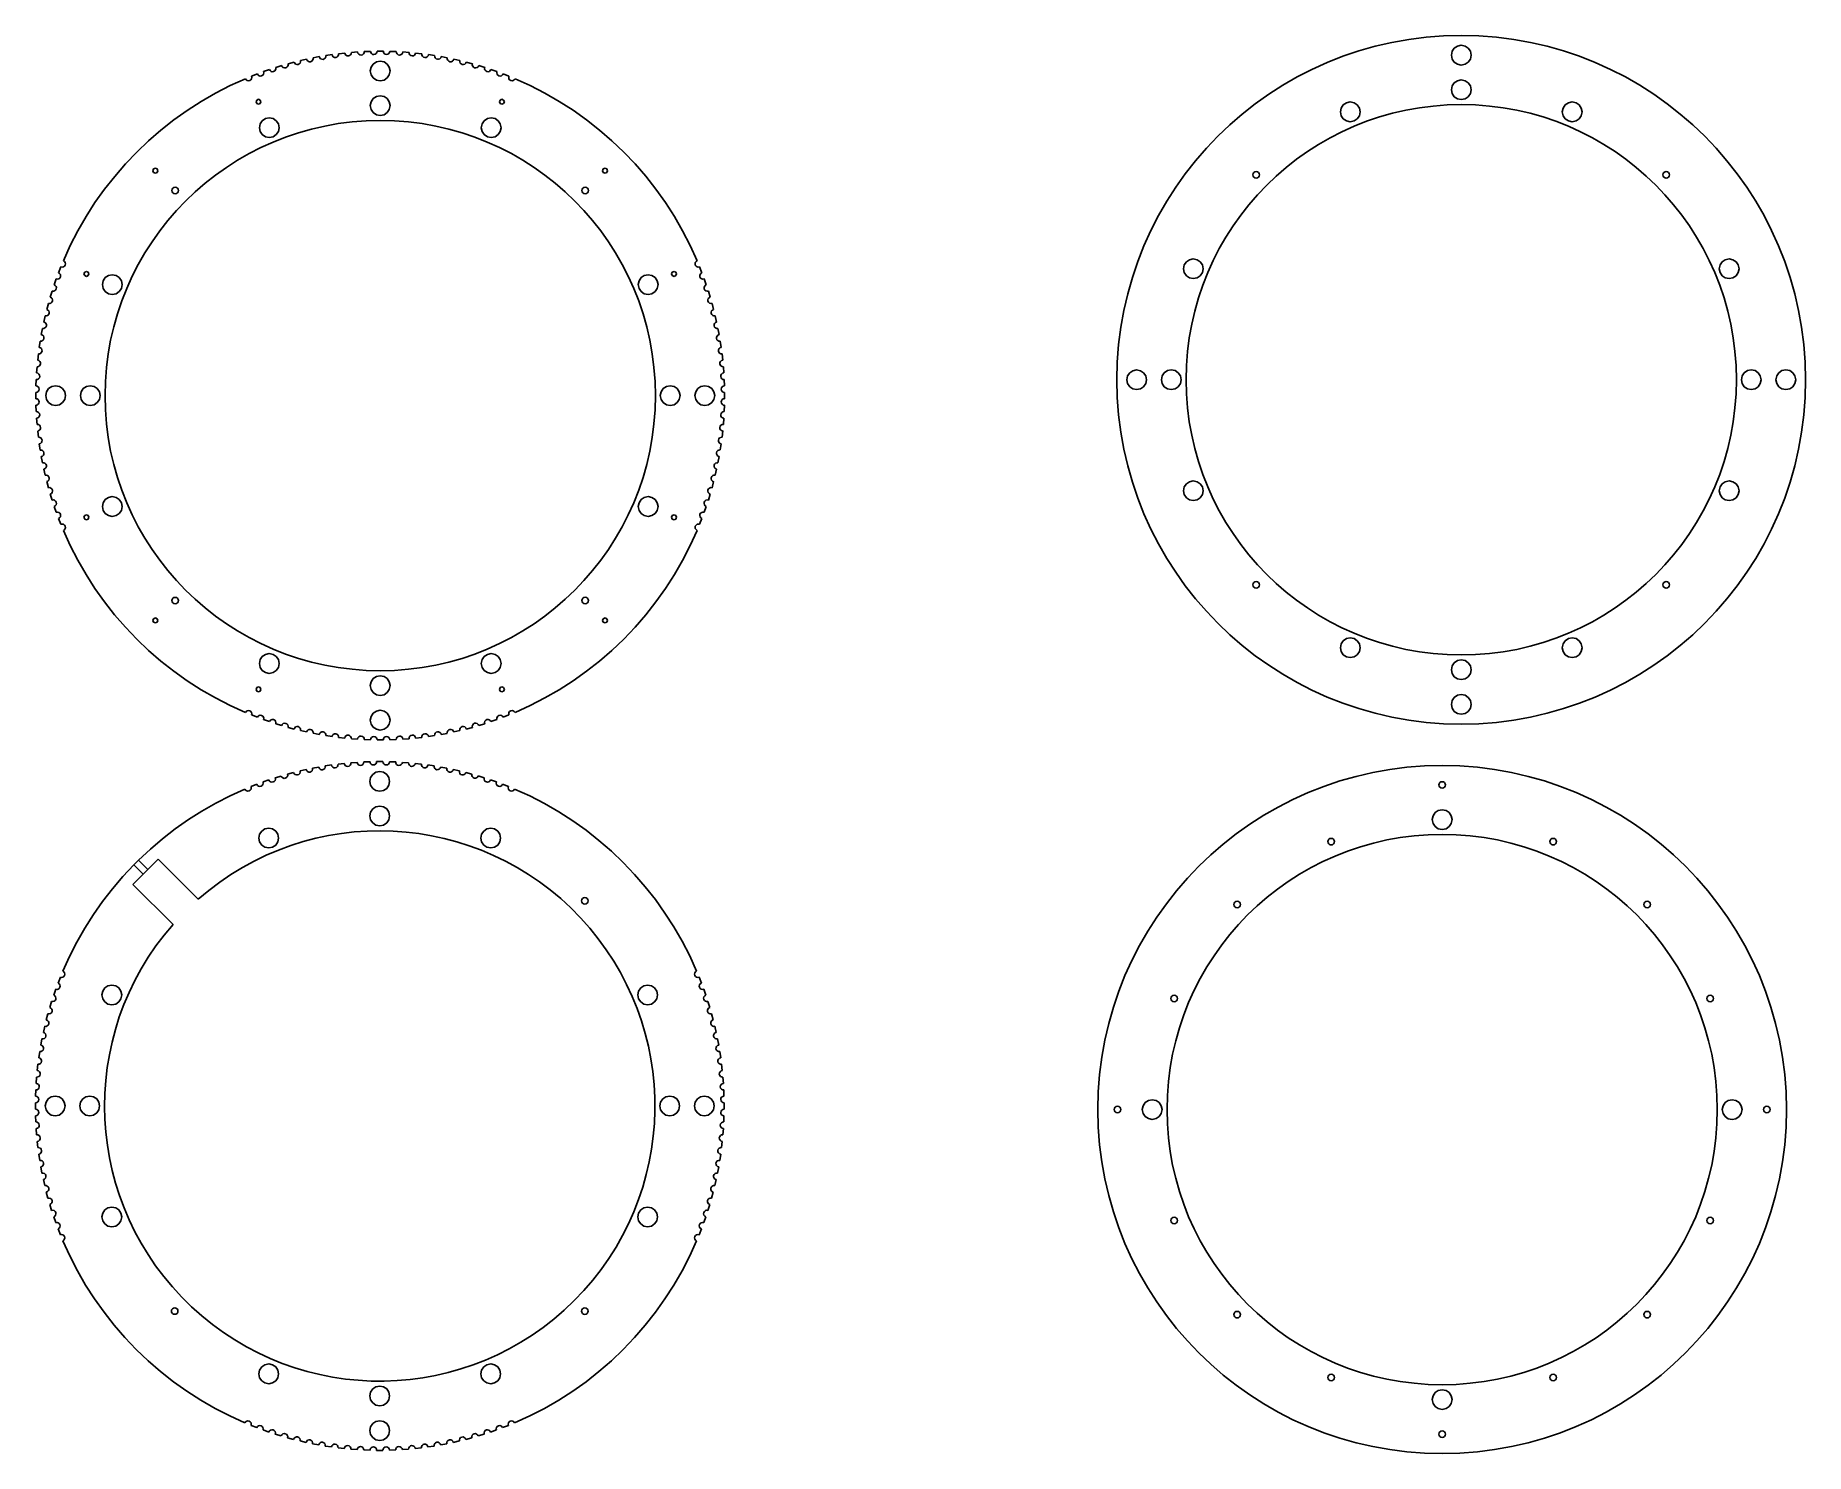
# Model space of a CAD drawing. Extents: x -411 to 127, y 1495 to 1925.
import ezdxf

# ---------------------------------------------------------------- set-up
doc = ezdxf.new("R2010")
doc.units = 0

msp = doc.modelspace()

# ---------------------------------------------------------------- linework, layer by layer
at = {"layer": 'Layer 1'}
for p, q in [((6.12567, 1923.885924), (0.979593, 1922.966929)), ((11.355475, 1924.550478), (6.12567, 1923.885924)), ((16.66244, 1924.954025), (11.355475, 1924.550478)), ((22.04, 1925.09), (16.66244, 1924.954025)), ((27.417542, 1924.954025), (22.04, 1925.09)), ((32.724492, 1924.550478), (27.417542, 1924.954025)), ((37.954283, 1923.885924), (32.724492, 1924.550478)), ((43.10035, 1922.966929), (37.954283, 1923.885924)), ((-328.333, 1917.88), (-330.19341, 1917.45537)), ((-328.333, 1917.88), (-328.175436, 1917.516969)), ((-326.519976, 1917.539411), (-326.37443, 1917.892747)), ((-326.37443, 1917.892747), (-326.37519, 1918.2885)), ((-324.5, 1918.64), (-326.37498, 1918.28524)), ((-324.5, 1918.64), (-324.356515, 1918.270695)), ((-324.356515, 1918.270695), (-324.091958, 1917.994385)), ((-324.091958, 1917.994385), (-323.743224, 1917.837152)), ((-323.743224, 1917.837152), (-323.34721, 1917.82508)), ((-323.34721, 1917.82508), (-322.977412, 1917.967272)), ((-322.977412, 1917.967272), (-322.700176, 1918.23086)), ((-322.700176, 1918.23086), (-322.54172, 1918.579041)), ((-322.54172, 1918.579041), (-322.52826, 1918.97501)), ((-320.641, 1919.26), (-322.52794, 1918.97558)), ((-320.641, 1919.26), (-320.511294, 1918.885822)), ((-320.511294, 1918.885822), (-320.257243, 1918.60003)), ((-320.257243, 1918.60003), (-319.914717, 1918.430023)), ((-319.914717, 1918.430023), (-319.51959, 1918.4032)), ((-319.51959, 1918.4032), (-319.144873, 1918.53138)), ((-319.144873, 1918.53138), (-318.858026, 1918.784242)), ((-318.858026, 1918.784242), (-318.686599, 1919.126043)), ((-318.686599, 1919.126043), (-318.65814, 1919.52104)), ((-316.762, 1919.74), (-318.65826, 1919.52634)), ((-316.762, 1919.74), (-316.646103, 1919.361563)), ((-316.646103, 1919.361563), (-316.402884, 1919.066785)), ((-316.402884, 1919.066785), (-316.067097, 1918.884319)), ((-316.067097, 1918.884319), (-315.6735, 1918.84282)), ((-315.6735, 1918.84282), (-315.294476, 1918.956783)), ((-315.294476, 1918.956783), (-314.998457, 1919.198498)), ((-314.998457, 1919.198498), (-314.814276, 1919.533351)), ((-314.814276, 1919.533351), (-314.77076, 1919.92673)), ((-312.868, 1920.07), (-314.77092, 1919.9274)), ((-312.868, 1920.07), (-312.766318, 1919.687553)), ((-312.766318, 1919.687553), (-312.534275, 1919.383945)), ((-312.534275, 1919.383945), (-312.205549, 1919.189094)), ((-312.205549, 1919.189094), (-311.81382, 1919.13292)), ((-311.81382, 1919.13292), (-311.430835, 1919.23258)), ((-311.430835, 1919.23258), (-311.126, 1919.463014)), ((-311.126, 1919.463014), (-310.929413, 1919.790706)), ((-310.929413, 1919.790706), (-310.87117, 1920.18214)), ((-308.964, 1920.25), (-310.87093, 1920.1787)), ((-308.964, 1920.25), (-308.876565, 1919.864112)), ((-308.876565, 1919.864112), (-308.656024, 1919.55213)), ((-308.656024, 1919.55213), (-308.334868, 1919.345193)), ((-308.334868, 1919.345193), (-307.94559, 1919.27444)), ((-307.94559, 1919.27444), (-307.559224, 1919.359707)), ((-307.559224, 1919.359707), (-307.24602, 1919.578506)), ((-307.24602, 1919.578506), (-307.037299, 1919.898513)), ((-307.037299, 1919.898513), (-306.96438, 1920.2874)), ((-305.057, 1920.29), (-306.96527, 1920.29)), ((-305.057, 1920.29), (-304.983987, 1919.90111)), ((-304.983987, 1919.90111), (-304.775283, 1919.581099)), ((-304.775283, 1919.581099), (-304.462137, 1919.362298)), ((-304.462137, 1919.362298), (-304.0758, 1919.27704)), ((-304.0758, 1919.27704), (-303.686511, 1919.347789)), ((-303.686511, 1919.347789), (-303.365344, 1919.554726)), ((-303.365344, 1919.554726), (-303.144802, 1919.86671)), ((-303.144802, 1919.86671), (-303.05739, 1920.2526)), ((-301.15, 1920.18), (-303.05693, 1920.2513)), ((-301.15, 1920.18), (-301.091777, 1919.788573)), ((-301.091777, 1919.788573), (-300.895186, 1919.460892)), ((-300.895186, 1919.460892), (-300.590342, 1919.230461)), ((-300.590342, 1919.230461), (-300.20736, 1919.13078)), ((-300.20736, 1919.13078), (-299.815638, 1919.186933)), ((-299.815638, 1919.186933), (-299.486924, 1919.381786)), ((-299.486924, 1919.381786), (-299.254883, 1919.685406)), ((-299.254883, 1919.685406), (-299.15318, 1920.06786)), ((-297.25, 1919.93), (-299.15293, 1920.0726)), ((-297.25, 1919.93), (-297.206498, 1919.536618)), ((-297.206498, 1919.536618), (-297.022318, 1919.20176)), ((-297.022318, 1919.20176), (-296.726293, 1918.960045)), ((-296.726293, 1918.960045), (-296.34726, 1918.84609)), ((-296.34726, 1918.84609), (-295.953665, 1918.887581)), ((-295.953665, 1918.887581), (-295.617876, 1919.070048)), ((-295.617876, 1919.070048), (-295.374654, 1919.36483)), ((-295.374654, 1919.36483), (-295.25876, 1919.74327)), ((-293.363, 1919.52), (-295.25925, 1919.73366)), ((-293.363, 1919.52), (-293.334534, 1919.125001)), ((-293.334534, 1919.125001), (-293.163102, 1918.783195)), ((-293.163102, 1918.783195), (-292.876257, 1918.530332)), ((-292.876257, 1918.530332), (-292.50155, 1918.40216)), ((-292.50155, 1918.40216), (-292.106428, 1918.42897)), ((-292.106428, 1918.42897), (-291.76391, 1918.598979)), ((-291.76391, 1918.598979), (-291.509854, 1918.884778)), ((-291.509854, 1918.884778), (-291.38012, 1919.25896)), ((-289.493, 1918.98), (-291.37993, 1919.26442)), ((-289.493, 1918.98), (-289.479554, 1918.584034)), ((-289.479554, 1918.584034), (-289.3211, 1918.235851)), ((-289.3211, 1918.235851), (-289.043861, 1917.972263)), ((-289.043861, 1917.972263), (-288.67406, 1917.83008)), ((-288.67406, 1917.83008), (-288.278043, 1917.842138)), ((-288.278043, 1917.842138), (-287.929305, 1917.999369)), ((-287.929305, 1917.999369), (-287.664747, 1918.275683)), ((-287.664747, 1918.275683), (-287.52127, 1918.64499)), ((-285.646, 1918.29), (-287.52098, 1918.64476)), ((-285.646, 1918.29), (-285.646756, 1917.894248)), ((-285.646756, 1917.894248), (-285.50121, 1917.540915)), ((-283.845742, 1917.518469), (-283.68819, 1917.8815)), ((-281.828, 1917.46), (-283.68842, 1917.88463)), ((-13.890622, 1918.748961), (-18.636134, 1916.877864)), ((-9.03512, 1920.391882), (-13.890622, 1918.748961)), ((-4.076193, 1921.80006), (-9.03512, 1920.391882)), ((0.979593, 1922.966929), (-4.076193, 1921.80006)), ((19.276137, 1920.257738), (19.0404, 1919.09)), ((19.0404, 1919.09), (19.276137, 1917.922275)), ((19.919033, 1921.211322), (19.276137, 1920.257738)), ((19.276137, 1917.922275), (19.919033, 1916.968689)), ((20.872612, 1921.854246), (19.919033, 1921.211322)), ((22.0404, 1922.09), (20.872612, 1921.854246)), ((23.208138, 1921.854246), (22.0404, 1922.09)), ((24.161723, 1921.211322), (23.208138, 1921.854246)), ((24.804646, 1920.257738), (24.161723, 1921.211322)), ((24.161723, 1916.968689), (24.804646, 1917.922275)), ((25.0404, 1919.09), (24.804646, 1920.257738)), ((24.804646, 1917.922275), (25.0404, 1919.09)), ((25.0404, 1919.09), (25.0404, 1919.09)), ((48.156126, 1921.80006), (43.10035, 1922.966929)), ((53.115045, 1920.391882), (48.156126, 1921.80006)), ((57.970542, 1918.748961), (53.115045, 1920.391882)), ((62.71605, 1916.877864), (57.970542, 1918.748961)), ((-343.299, 1913.41), (-345.07535, 1912.71284)), ((-345.000723, 1912.326544), (-345.07526, 1912.71536)), ((-343.299, 1913.41), (-343.089141, 1913.074391)), ((-343.089141, 1913.074391), (-342.777905, 1912.852555)), ((-342.777905, 1912.852555), (-342.406301, 1912.763184)), ((-342.406301, 1912.763184), (-342.01534, 1912.82497)), ((-342.01534, 1912.82497), (-341.678688, 1913.033161)), ((-341.678688, 1913.033161), (-341.45531, 1913.343295)), ((-341.45531, 1913.343295), (-341.364097, 1913.714457)), ((-339.623, 1914.74), (-341.42418, 1914.10974)), ((-341.364097, 1913.714457), (-341.42394, 1914.10573)), ((-339.623, 1914.74), (-339.425931, 1914.396551)), ((-339.425931, 1914.396551), (-339.123184, 1914.163045)), ((-339.123184, 1914.163045), (-338.755072, 1914.059724)), ((-338.755072, 1914.059724), (-338.36191, 1914.10683)), ((-338.36191, 1914.10683), (-338.017605, 1914.302395)), ((-338.017605, 1914.302395), (-337.782775, 1914.60412)), ((-337.782775, 1914.60412), (-337.677845, 1914.971778)), ((-335.9, 1915.93), (-337.72347, 1915.36753)), ((-337.677845, 1914.971778), (-337.72324, 1915.36514)), ((-335.9, 1915.93), (-335.715868, 1915.57953)), ((-335.715868, 1915.57953), (-335.422066, 1915.334959)), ((-335.422066, 1915.334959), (-335.058119, 1915.218006)), ((-335.058119, 1915.218006), (-334.66355, 1915.25039)), ((-334.66355, 1915.25039), (-334.312222, 1915.432892)), ((-334.312222, 1915.432892), (-334.066281, 1915.72555)), ((-334.066281, 1915.72555), (-333.947632, 1916.088948)), ((-332.135, 1916.98), (-333.97823, 1916.48611)), ((-333.947632, 1916.088948), (-333.97818, 1916.48367)), ((-332.135, 1916.98), (-331.96419, 1916.62271)), ((-331.96419, 1916.62271), (-331.679735, 1916.367166)), ((-331.679735, 1916.367166), (-331.32034, 1916.236582)), ((-331.32034, 1916.236582), (-330.92471, 1916.25417)), ((-330.92471, 1916.25417), (-330.566704, 1916.423487)), ((-330.566704, 1916.423487), (-330.309973, 1916.706872)), ((-330.309973, 1916.706872), (-330.177887, 1917.06572)), ((-330.177887, 1917.06572), (-330.19382, 1917.46142)), ((-328.175436, 1917.516969), (-327.900739, 1917.251319)), ((-327.900739, 1917.251319), (-327.546652, 1917.107624)), ((-327.546652, 1917.107624), (-327.15092, 1917.11046)), ((-327.15092, 1917.11046), (-326.787062, 1917.26611)), ((-326.787062, 1917.26611), (-326.519976, 1917.539411)), ((-308.775248, 1915.457732), (-309.011, 1914.29)), ((-309.011, 1914.29), (-308.775248, 1913.122266)), ((-308.132327, 1916.411314), (-308.775248, 1915.457732)), ((-308.775248, 1913.122266), (-308.132328, 1912.168681)), ((-307.178746, 1917.054236), (-308.132327, 1916.411314)), ((-306.01101, 1917.28999), (-307.178746, 1917.054236)), ((-304.843272, 1917.054236), (-306.01101, 1917.28999)), ((-303.889686, 1916.411314), (-304.843272, 1917.054236)), ((-303.24676, 1915.457732), (-303.889686, 1916.411314)), ((-303.889686, 1912.168681), (-303.24676, 1913.122266)), ((-303.011, 1914.29), (-303.24676, 1915.457732)), ((-303.24676, 1913.122266), (-303.011, 1914.29)), ((-303.011, 1914.29), (-303.011, 1914.29)), ((-285.50121, 1917.540915), (-285.234126, 1917.267614)), ((-285.234126, 1917.267614), (-284.87027, 1917.11196)), ((-284.87027, 1917.11196), (-284.474527, 1917.109124)), ((-284.474527, 1917.109124), (-284.120436, 1917.252819)), ((-284.120436, 1917.252819), (-283.845742, 1917.518469)), ((-281.828, 1917.46), (-281.843929, 1917.0643)), ((-281.843929, 1917.0643), (-281.711845, 1916.705453)), ((-281.711845, 1916.705453), (-281.455119, 1916.422067)), ((-281.455119, 1916.422067), (-281.09712, 1916.25275)), ((-281.09712, 1916.25275), (-280.701486, 1916.235162)), ((-280.701486, 1916.235162), (-280.342091, 1916.365746)), ((-280.342091, 1916.365746), (-280.057638, 1916.62129)), ((-280.057638, 1916.62129), (-279.88683, 1916.97858)), ((-278.044, 1916.48), (-279.88724, 1916.97389)), ((-278.044, 1916.48), (-278.074545, 1916.085278)), ((-278.074545, 1916.085278), (-277.9559, 1915.72188)), ((-277.9559, 1915.72188), (-277.709965, 1915.429222)), ((-277.709965, 1915.429222), (-277.35864, 1915.24672)), ((-277.35864, 1915.24672), (-276.964063, 1915.214336)), ((-276.964063, 1915.214336), (-276.600116, 1915.331289)), ((-276.600116, 1915.331289), (-276.306319, 1915.57586)), ((-276.306319, 1915.57586), (-276.12219, 1915.92633)), ((-274.298, 1915.37), (-276.12147, 1915.93247)), ((-274.298, 1915.37), (-274.343386, 1914.976642)), ((-274.343386, 1914.976642), (-274.238455, 1914.608985)), ((-274.238455, 1914.608985), (-274.003624, 1914.30726)), ((-274.003624, 1914.30726), (-273.65931, 1914.1117)), ((-273.65931, 1914.1117), (-273.266155, 1914.064594)), ((-273.266155, 1914.064594), (-272.89804, 1914.167915)), ((-272.89804, 1914.167915), (-272.595288, 1914.401421)), ((-272.595288, 1914.401421), (-272.39822, 1914.74487)), ((-270.597, 1914.11), (-272.39816, 1914.74026)), ((-270.597, 1914.11), (-270.656849, 1913.718728)), ((-270.656849, 1913.718728), (-270.565639, 1913.347569)), ((-270.565639, 1913.347569), (-270.342262, 1913.037435)), ((-270.342262, 1913.037435), (-270.00561, 1912.82924)), ((-270.00561, 1912.82924), (-269.614644, 1912.767453)), ((-269.614644, 1912.767453), (-269.24304, 1912.856821)), ((-269.24304, 1912.856821), (-268.931803, 1913.078657)), ((-268.931803, 1913.078657), (-268.72194, 1913.41427)), ((-266.946, 1912.72), (-268.72234, 1913.41716)), ((-266.946, 1912.72), (-267.020542, 1912.331184)), ((-27.770925, 1912.477403), (-32.147071, 1909.961171)), ((-23.26509, 1914.785156), (-27.770925, 1912.477403)), ((-18.636134, 1916.877864), (-23.26509, 1914.785156)), ((19.919033, 1916.968689), (20.872612, 1916.325758)), ((20.872612, 1916.325758), (22.0404, 1916.09)), ((22.0404, 1916.09), (23.208138, 1916.325758)), ((23.208138, 1916.325758), (24.161723, 1916.968689)), ((67.345003, 1914.785156), (62.71605, 1916.877864)), ((71.850836, 1912.477403), (67.345003, 1914.785156)), ((76.226982, 1909.961171), (71.850836, 1912.477403)), ((-356.002061, 1907.558533), (-360.348306, 1905.053843)), ((-351.52493, 1909.859281), (-356.002061, 1907.558533)), ((-346.923, 1911.95), (-351.52493, 1909.859281)), ((-346.923, 1911.95), (-346.700778, 1911.622352)), ((-346.700778, 1911.622352), (-346.381443, 1911.412215)), ((-346.381443, 1911.412215), (-346.006693, 1911.336748)), ((-346.006693, 1911.336748), (-345.61823, 1911.41311)), ((-345.61823, 1911.41311), (-345.289556, 1911.6338)), ((-345.289556, 1911.6338), (-345.077937, 1911.952151)), ((-345.077937, 1911.952151), (-345.000723, 1912.326544)), ((-308.132328, 1912.168681), (-307.178746, 1911.525755)), ((-307.178746, 1911.525755), (-306.01101, 1911.29)), ((-306.01101, 1911.29), (-304.843272, 1911.525755)), ((-304.843272, 1911.525755), (-303.889686, 1912.168681)), ((-267.020542, 1912.331184), (-266.943329, 1911.956791)), ((-266.943329, 1911.956791), (-266.731706, 1911.63844)), ((-266.731706, 1911.63844), (-266.40302, 1911.41775)), ((-266.40302, 1911.41775), (-266.014554, 1911.341387)), ((-266.014554, 1911.341387), (-265.639808, 1911.416851)), ((-265.639808, 1911.416851), (-265.320475, 1911.626987)), ((-265.320475, 1911.626987), (-265.09825, 1911.95464)), ((-260.49587, 1909.865181), (-265.0978, 1911.9559)), ((-256.018739, 1907.564433), (-260.49587, 1909.865181)), ((-251.672495, 1905.059743), (-256.018739, 1907.564433)), ((-36.386963, 1907.243026), (-40.484035, 1904.329535)), ((-32.147071, 1909.961171), (-36.386963, 1907.243026)), ((19.276137, 1909.757725), (19.0404, 1908.59)), ((19.0404, 1908.59), (19.276137, 1907.422275)), ((19.919033, 1910.711311), (19.276137, 1909.757725)), ((19.276137, 1907.422275), (19.919033, 1906.468689)), ((20.872612, 1911.354242), (19.919033, 1910.711311)), ((22.0404, 1911.59), (20.872612, 1911.354242)), ((23.208138, 1911.354242), (22.0404, 1911.59)), ((24.161723, 1910.711311), (23.208138, 1911.354242)), ((24.804646, 1909.757725), (24.161723, 1910.711311)), ((24.161723, 1906.468689), (24.804646, 1907.422275)), ((25.0404, 1908.59), (24.804646, 1909.757725)), ((24.804646, 1907.422275), (25.0404, 1908.59)), ((25.0404, 1908.59), (25.0404, 1908.59)), ((80.466875, 1907.243026), (76.226982, 1909.961171)), ((84.563949, 1904.329535), (80.466875, 1907.243026)), ((-364.557577, 1902.351298), (-368.623785, 1899.456988)), ((-360.348306, 1905.053843), (-364.557577, 1902.351298)), ((-343.470332, 1905.480329), (-343.69, 1904.95)), ((-343.69, 1904.95), (-343.470332, 1904.419671)), ((-342.94, 1905.7), (-343.470332, 1905.480329)), ((-343.470332, 1904.419671), (-342.94, 1904.2)), ((-342.409671, 1905.480329), (-342.94, 1905.7)), ((-342.94, 1904.2), (-342.409671, 1904.419671)), ((-342.19, 1904.95), (-342.409671, 1905.480329)), ((-342.409671, 1904.419671), (-342.19, 1904.95)), ((-342.19, 1904.95), (-342.19, 1904.95)), ((-308.775248, 1904.957734), (-309.011, 1903.79)), ((-309.011, 1903.79), (-308.775248, 1902.622262)), ((-308.132327, 1905.911319), (-308.775248, 1904.957734)), ((-308.775248, 1902.622262), (-308.132328, 1901.668677)), ((-308.132328, 1901.668677), (-307.178746, 1901.025754)), ((-307.178746, 1906.554245), (-308.132327, 1905.911319)), ((-306.01101, 1906.79), (-307.178746, 1906.554245)), ((-304.843272, 1906.554245), (-306.01101, 1906.79)), ((-303.889686, 1905.911319), (-304.843272, 1906.554245)), ((-304.843272, 1901.025754), (-303.889686, 1901.668677)), ((-303.24676, 1904.957734), (-303.889686, 1905.911319)), ((-303.889686, 1901.668677), (-303.24676, 1902.622262)), ((-303.011, 1903.79), (-303.24676, 1904.957734)), ((-303.24676, 1902.622262), (-303.011, 1903.79)), ((-303.011, 1903.79), (-303.011, 1903.79)), ((-269.611324, 1905.478474), (-269.832, 1904.95)), ((-269.832, 1904.95), (-269.611162, 1904.421526)), ((-269.082, 1905.69713), (-269.611324, 1905.478474)), ((-269.611162, 1904.421526), (-269.082, 1904.20287)), ((-268.552841, 1905.478474), (-269.082, 1905.69713)), ((-269.082, 1904.20287), (-268.552676, 1904.421526)), ((-268.332, 1904.95), (-268.552841, 1905.478474)), ((-268.552676, 1904.421526), (-268.332, 1904.95)), ((-268.332, 1904.95), (-268.332, 1904.95)), ((-247.463225, 1902.357198), (-251.672495, 1905.059743)), ((-243.397018, 1899.462888), (-247.463225, 1902.357198)), ((-40.484035, 1904.329535), (-44.431722, 1901.227262)), ((-14.400087, 1903.057725), (-14.63585, 1901.89)), ((-14.63585, 1901.89), (-14.400087, 1900.722258)), ((-13.75715, 1904.011311), (-14.400087, 1903.057725)), ((-12.803562, 1904.654242), (-13.75715, 1904.011311)), ((-11.63585, 1904.89), (-12.803562, 1904.654242)), ((-10.468087, 1904.654242), (-11.63585, 1904.89)), ((-9.514505, 1904.011311), (-10.468087, 1904.654242)), ((-8.871596, 1903.057725), (-9.514505, 1904.011311)), ((-8.63585, 1901.89), (-8.871596, 1903.057725)), ((-8.871596, 1900.722258), (-8.63585, 1901.89)), ((-8.63585, 1901.89), (-8.63585, 1901.89)), ((5.211827, 1902.393578), (1.172035, 1901.4612)), ((9.323766, 1903.127893), (5.211827, 1902.393578)), ((13.502605, 1903.658899), (9.323766, 1903.127893)), ((17.743099, 1903.98135), (13.502605, 1903.658899)), ((22.04, 1904.09), (17.743099, 1903.98135)), ((19.919033, 1906.468689), (20.872612, 1905.825758)), ((20.872612, 1905.825758), (22.0404, 1905.59)), ((26.336892, 1903.98135), (22.04, 1904.09)), ((22.0404, 1905.59), (23.208138, 1905.825758)), ((23.208138, 1905.825758), (24.161723, 1906.468689)), ((30.577377, 1903.658899), (26.336892, 1903.98135)), ((34.756209, 1903.127893), (30.577377, 1903.658899)), ((38.86814, 1902.393578), (34.756209, 1903.127893)), ((42.907925, 1901.4612), (38.86814, 1902.393578)), ((52.952154, 1903.057725), (52.7164, 1901.89)), ((52.7164, 1901.89), (52.952154, 1900.722258)), ((53.595077, 1904.011311), (52.952154, 1903.057725)), ((54.548662, 1904.654242), (53.595077, 1904.011311)), ((55.7164, 1904.89), (54.548662, 1904.654242)), ((56.884138, 1904.654242), (55.7164, 1904.89)), ((57.837723, 1904.011311), (56.884138, 1904.654242)), ((58.480646, 1903.057725), (57.837723, 1904.011311)), ((58.7164, 1901.89), (58.480646, 1903.057725)), ((58.480646, 1900.722258), (58.7164, 1901.89)), ((58.7164, 1901.89), (58.7164, 1901.89)), ((88.511639, 1901.227262), (84.563949, 1904.329535)), ((-372.540844, 1896.376999), (-376.302666, 1893.11742)), ((-368.623785, 1899.456988), (-372.540844, 1896.376999)), ((-342.451246, 1898.257734), (-342.687, 1897.09)), ((-342.687, 1897.09), (-342.451246, 1895.922262)), ((-341.808323, 1899.211319), (-342.451246, 1898.257734)), ((-340.854738, 1899.854245), (-341.808323, 1899.211319)), ((-339.687, 1900.09), (-340.854738, 1899.854245)), ((-338.519265, 1899.854245), (-339.687, 1900.09)), ((-337.565685, 1899.211319), (-338.519265, 1899.854245)), ((-336.922762, 1898.257734), (-337.565685, 1899.211319)), ((-336.687, 1897.09), (-336.922762, 1898.257734)), ((-336.922762, 1895.922262), (-336.687, 1897.09)), ((-336.687, 1897.09), (-336.687, 1897.09)), ((-326.878959, 1896.6612), (-330.841354, 1895.536007)), ((-322.839169, 1897.593578), (-326.878959, 1896.6612)), ((-318.727232, 1898.327893), (-322.839169, 1897.593578)), ((-314.548394, 1898.858899), (-318.727232, 1898.327893)), ((-310.307901, 1899.18135), (-314.548394, 1898.858899)), ((-306.011, 1899.29), (-310.307901, 1899.18135)), ((-307.178746, 1901.025754), (-306.01101, 1900.79)), ((-306.01101, 1900.79), (-304.843272, 1901.025754)), ((-301.714099, 1899.18135), (-306.011, 1899.29)), ((-297.473606, 1898.858899), (-301.714099, 1899.18135)), ((-293.294768, 1898.327893), (-297.473606, 1898.858899)), ((-289.182831, 1897.593578), (-293.294768, 1898.327893)), ((-285.143041, 1896.6612), (-289.182831, 1897.593578)), ((-281.180646, 1895.536007), (-285.143041, 1896.6612)), ((-275.099246, 1898.257734), (-275.335, 1897.09)), ((-275.335, 1897.09), (-275.099246, 1895.922262)), ((-274.456322, 1899.211319), (-275.099246, 1898.257734)), ((-273.502738, 1899.854245), (-274.456322, 1899.211319)), ((-272.335, 1900.09), (-273.502738, 1899.854245)), ((-271.167265, 1899.854245), (-272.335, 1900.09)), ((-270.213685, 1899.211319), (-271.167265, 1899.854245)), ((-269.570763, 1898.257734), (-270.213685, 1899.211319)), ((-269.335, 1897.09), (-269.570763, 1898.257734)), ((-269.570763, 1895.922262), (-269.335, 1897.09)), ((-269.335, 1897.09), (-269.335, 1897.09)), ((-239.479961, 1896.382899), (-243.397018, 1899.462888)), ((-235.718142, 1893.12332), (-239.479961, 1896.382899)), ((-48.223457, 1897.942774), (-51.852675, 1894.482637)), ((-44.431722, 1901.227262), (-48.223457, 1897.942774)), ((-14.400087, 1900.722258), (-13.75715, 1899.768663)), ((-10.461994, 1897.528159), (-14.160733, 1895.855998)), ((-13.75715, 1899.768663), (-12.803562, 1899.125729)), ((-12.803562, 1899.125729), (-11.63585, 1898.88997)), ((-11.63585, 1898.88997), (-10.468087, 1899.125729)), ((-10.468087, 1899.125729), (-9.514505, 1899.768663)), ((-6.670122, 1899.023245), (-10.461994, 1897.528159)), ((-9.514505, 1899.768663), (-8.871596, 1900.722258)), ((-2.790364, 1900.336007), (-6.670122, 1899.023245)), ((1.172035, 1901.4612), (-2.790364, 1900.336007)), ((46.870317, 1900.336007), (42.907925, 1901.4612)), ((50.75007, 1899.023245), (46.870317, 1900.336007)), ((54.541936, 1897.528159), (50.75007, 1899.023245)), ((52.952154, 1900.722258), (53.595077, 1899.768663)), ((53.595077, 1899.768663), (54.548662, 1899.125729)), ((58.24067, 1895.855998), (54.541936, 1897.528159)), ((54.548662, 1899.125729), (55.7164, 1898.88997)), ((55.7164, 1898.88997), (56.884138, 1899.125729)), ((56.884138, 1899.125729), (57.837723, 1899.768663)), ((57.837723, 1899.768663), (58.480646, 1900.722258)), ((92.303378, 1897.942774), (88.511639, 1901.227262)), ((95.9326, 1894.482637), (92.303378, 1897.942774)), ((-376.302666, 1893.11742), (-379.903163, 1889.684337)), ((-342.211713, 1891.055998), (-345.812069, 1889.212006)), ((-342.451246, 1895.922262), (-341.808323, 1894.968676)), ((-338.512978, 1892.728159), (-342.211713, 1891.055998)), ((-341.808323, 1894.968676), (-340.854738, 1894.32575)), ((-340.854738, 1894.32575), (-339.687, 1894.08999)), ((-339.687, 1894.08999), (-338.519265, 1894.32575)), ((-338.519265, 1894.32575), (-337.565685, 1894.968676)), ((-334.72111, 1894.223245), (-338.512978, 1892.728159)), ((-337.565685, 1894.968676), (-336.922762, 1895.922262)), ((-330.841354, 1895.536007), (-334.72111, 1894.223245)), ((-277.30089, 1894.223245), (-281.180646, 1895.536007)), ((-273.509022, 1892.728159), (-277.30089, 1894.223245)), ((-275.099246, 1895.922262), (-274.456322, 1894.968676)), ((-274.456322, 1894.968676), (-273.502738, 1894.32575)), ((-269.810287, 1891.055998), (-273.509022, 1892.728159)), ((-273.502738, 1894.32575), (-272.335, 1894.08999)), ((-272.335, 1894.08999), (-271.167265, 1894.32575)), ((-271.167265, 1894.32575), (-270.213685, 1894.968676)), ((-270.213685, 1894.968676), (-269.570763, 1895.922262)), ((-266.209931, 1889.212006), (-269.810287, 1891.055998)), ((-232.11765, 1889.690237), (-235.718142, 1893.12332)), ((-51.852675, 1894.482637), (-55.312809, 1890.853418)), ((-21.257825, 1892.00143), (-24.645686, 1889.829518)), ((-17.761092, 1894.012006), (-21.257825, 1892.00143)), ((-14.160733, 1895.855998), (-17.761092, 1894.012006)), ((61.841024, 1894.012006), (58.24067, 1895.855998)), ((65.337753, 1892.00143), (61.841024, 1894.012006)), ((68.72561, 1889.829518), (65.337753, 1892.00143)), ((99.392739, 1890.853418), (95.9326, 1894.482637)), ((-383.336246, 1886.08384), (-386.595829, 1882.322015)), ((-379.903163, 1889.684337), (-383.336246, 1886.08384)), ((-349.308798, 1887.20143), (-352.696654, 1885.029518)), ((-345.812069, 1889.212006), (-349.308798, 1887.20143)), ((-262.713202, 1887.20143), (-266.209931, 1889.212006)), ((-259.325346, 1885.029518), (-262.713202, 1887.20143)), ((-228.684572, 1886.08974), (-232.11765, 1889.690237)), ((-225.424995, 1882.327915), (-228.684572, 1886.08974)), ((-58.597294, 1887.061681), (-61.699564, 1883.113992)), ((-55.312809, 1890.853418), (-58.597294, 1887.061681)), ((-27.919428, 1887.501514), (-31.073804, 1885.022667)), ((-24.645686, 1889.829518), (-27.919428, 1887.501514)), ((71.999349, 1887.501514), (68.72561, 1889.829518)), ((75.153722, 1885.022667), (71.999349, 1887.501514)), ((102.67723, 1887.061681), (99.392739, 1890.853418)), ((105.779505, 1883.113992), (102.67723, 1887.061681)), ((-386.595829, 1882.322015), (-389.675824, 1878.40495)), ((-374.776335, 1884.560332), (-374.99601, 1884.03)), ((-374.99601, 1884.03), (-374.776335, 1883.499671)), ((-374.24601, 1884.78), (-374.776335, 1884.560332)), ((-374.776335, 1883.499671), (-374.24601, 1883.28)), ((-373.715672, 1884.560332), (-374.24601, 1884.78)), ((-374.24601, 1883.28), (-373.715672, 1883.499671)), ((-373.496, 1884.03), (-373.715672, 1884.560332)), ((-373.715672, 1883.499671), (-373.496, 1884.03)), ((-373.496, 1884.03), (-373.496, 1884.03)), ((-359.124764, 1880.222667), (-362.154524, 1877.598222)), ((-355.970392, 1882.701514), (-359.124764, 1880.222667)), ((-352.696654, 1885.029518), (-355.970392, 1882.701514)), ((-256.051608, 1882.701514), (-259.325346, 1885.029518)), ((-252.897236, 1880.222667), (-256.051608, 1882.701514)), ((-249.867476, 1877.598222), (-252.897236, 1880.222667)), ((-238.305333, 1884.560332), (-238.525, 1884.03)), ((-238.525, 1884.03), (-238.305333, 1883.499671)), ((-237.775, 1884.78), (-238.305333, 1884.560332)), ((-238.305333, 1883.499671), (-237.775, 1883.28)), ((-237.244671, 1884.560332), (-237.775, 1884.78)), ((-237.775, 1883.28), (-237.244671, 1883.499671)), ((-237.025, 1884.03), (-237.244671, 1884.560332)), ((-237.244671, 1883.499671), (-237.025, 1884.03)), ((-237.025, 1884.03), (-237.025, 1884.03)), ((-222.345009, 1878.41085), (-225.424995, 1882.327915)), ((-61.699564, 1883.113992), (-64.613053, 1879.016919)), ((-41.10641, 1883.199255), (-41.185, 1882.81)), ((-41.185, 1882.81), (-41.10641, 1882.420753)), ((-40.892092, 1883.517122), (-41.10641, 1883.199255)), ((-41.10641, 1882.420753), (-40.892092, 1882.102891)), ((-40.574229, 1883.731434), (-40.892092, 1883.517122)), ((-40.892092, 1882.102891), (-40.574229, 1881.888584)), ((-40.185, 1883.81002), (-40.574229, 1883.731434)), ((-40.574229, 1881.888584), (-40.185, 1881.81)), ((-39.795745, 1883.731434), (-40.185, 1883.81002)), ((-40.185, 1881.81), (-39.795745, 1881.888584)), ((-39.477885, 1883.517122), (-39.795745, 1883.731434)), ((-39.795745, 1881.888584), (-39.477885, 1882.102891)), ((-39.263582, 1883.199255), (-39.477885, 1883.517122)), ((-39.477885, 1882.102891), (-39.263582, 1882.420753)), ((-39.185, 1882.81), (-39.263582, 1883.199255)), ((-39.263582, 1882.420753), (-39.185, 1882.81)), ((-39.185, 1882.81), (-39.185, 1882.81)), ((-34.103569, 1882.398222), (-37.003475, 1879.633425)), ((-31.073804, 1885.022667), (-34.103569, 1882.398222)), ((78.183484, 1882.398222), (75.153722, 1885.022667)), ((81.083388, 1879.633425), (78.183484, 1882.398222)), ((83.344373, 1883.199255), (83.2658, 1882.81)), ((83.2658, 1882.81), (83.344373, 1882.420753)), ((83.558662, 1883.517122), (83.344373, 1883.199255)), ((83.344373, 1882.420753), (83.558662, 1882.102891)), ((83.876519, 1883.731434), (83.558662, 1883.517122)), ((83.558662, 1882.102891), (83.876519, 1881.888584)), ((84.2658, 1883.81002), (83.876519, 1883.731434)), ((83.876519, 1881.888584), (84.2658, 1881.81)), ((84.655012, 1883.731434), (84.2658, 1883.81002)), ((84.2658, 1881.81), (84.655012, 1881.888584)), ((84.972846, 1883.517122), (84.655012, 1883.731434)), ((84.655012, 1881.888584), (84.972846, 1882.102891)), ((85.187158, 1883.199255), (84.972846, 1883.517122)), ((84.972846, 1882.102891), (85.187158, 1882.420753)), ((85.2658, 1882.81), (85.187158, 1883.199255)), ((85.187158, 1882.420753), (85.2658, 1882.81)), ((85.2658, 1882.81), (85.2658, 1882.81)), ((108.693, 1879.016919), (105.779505, 1883.113992)), ((-389.675824, 1878.40495), (-392.570142, 1874.338733)), ((-369.157121, 1878.408889), (-369.236, 1878.02)), ((-369.236, 1878.02), (-369.157099, 1877.631086)), ((-368.942751, 1878.726402), (-369.157121, 1878.408889)), ((-369.157099, 1877.631086), (-368.942712, 1877.313569)), ((-368.625011, 1878.94045), (-368.942751, 1878.726402)), ((-368.942712, 1877.313569), (-368.624965, 1877.099535)), ((-368.23602, 1879.01894), (-368.625011, 1878.94045)), ((-368.624965, 1877.099535), (-368.23598, 1877.02107)), ((-367.847035, 1878.940471), (-368.23602, 1879.01894)), ((-368.23598, 1877.02107), (-367.846993, 1877.099559)), ((-367.529288, 1878.726436), (-367.847035, 1878.940471)), ((-367.846993, 1877.099559), (-367.529252, 1877.313602)), ((-365.054425, 1874.833425), (-367.819222, 1871.933524)), ((-367.314901, 1878.408919), (-367.529288, 1878.726436)), ((-367.529252, 1877.313602), (-367.314881, 1877.631112)), ((-367.236, 1878.02), (-367.314901, 1878.408919)), ((-367.314881, 1877.631112), (-367.236, 1878.02)), ((-367.236, 1878.02), (-367.236, 1878.02)), ((-362.154524, 1877.598222), (-365.054425, 1874.833425)), ((-246.967575, 1874.833425), (-249.867476, 1877.598222)), ((-244.202778, 1871.933524), (-246.967575, 1874.833425)), ((-244.706416, 1878.409247), (-244.785, 1878.02)), ((-244.785, 1878.02), (-244.706416, 1877.630757)), ((-244.492109, 1878.727109), (-244.706416, 1878.409247)), ((-244.706416, 1877.630757), (-244.492109, 1877.312895)), ((-244.174247, 1878.941416), (-244.492109, 1878.727109)), ((-244.492109, 1877.312895), (-244.174247, 1877.098586)), ((-243.785, 1879.02), (-244.174247, 1878.941416)), ((-244.174247, 1877.098586), (-243.785, 1877.02)), ((-243.395753, 1878.941416), (-243.785, 1879.02)), ((-243.785, 1877.02), (-243.395753, 1877.098586)), ((-243.077891, 1878.727109), (-243.395753, 1878.941416)), ((-243.395753, 1877.098586), (-243.077891, 1877.312895)), ((-242.863584, 1878.409247), (-243.077891, 1878.727109)), ((-243.077891, 1877.312895), (-242.863584, 1877.630757)), ((-242.785, 1878.02), (-242.863584, 1878.409247)), ((-242.863584, 1877.630757), (-242.785, 1878.02)), ((-242.785, 1878.02), (-242.785, 1878.02)), ((-219.4507, 1874.344633), (-222.345009, 1878.41085)), ((-64.613053, 1879.016919), (-67.331194, 1874.777026)), ((-39.768276, 1876.733524), (-42.392726, 1873.703764)), ((-37.003475, 1879.633425), (-39.768276, 1876.733524)), ((83.848187, 1876.733524), (81.083388, 1879.633425)), ((86.472635, 1873.703764), (83.848187, 1876.733524)), ((111.411148, 1874.777026), (108.693, 1879.016919)), ((-395.272697, 1870.129452), (-397.7774, 1865.783194)), ((-392.570142, 1874.338733), (-395.272697, 1870.129452)), ((-367.819222, 1871.933524), (-370.443667, 1868.903764)), ((-241.578333, 1868.903764), (-244.202778, 1871.933524)), ((-216.748157, 1870.135352), (-219.4507, 1874.344633)), ((-214.243467, 1865.789094), (-216.748157, 1870.135352)), ((-69.847423, 1870.40088), (-72.155173, 1865.895047)), ((-67.331194, 1874.777026), (-69.847423, 1870.40088)), ((-44.871578, 1870.549392), (-47.199586, 1867.275654)), ((-42.392726, 1873.703764), (-44.871578, 1870.549392)), ((88.951485, 1870.549392), (86.472635, 1873.703764)), ((91.279491, 1867.275654), (88.951485, 1870.549392)), ((113.927383, 1870.40088), (111.411148, 1874.777026)), ((116.235139, 1865.895047), (113.927383, 1870.40088)), ((-397.7774, 1865.783194), (-400.078163, 1861.306047)), ((-372.922514, 1865.749392), (-375.250518, 1862.475654)), ((-370.443667, 1868.903764), (-372.922514, 1865.749392)), ((-239.099486, 1865.749392), (-241.578333, 1868.903764)), ((-236.771482, 1862.475654), (-239.099486, 1865.749392)), ((-211.942719, 1861.311947), (-214.243467, 1865.789094)), ((-72.155173, 1865.895047), (-74.247878, 1861.266092)), ((-47.199586, 1867.275654), (-49.371503, 1863.887798)), ((93.451407, 1863.887798), (91.279491, 1867.275654)), ((118.32785, 1861.266092), (116.235139, 1865.895047)), ((-400.078163, 1861.306047), (-402.1689, 1856.7041)), ((-377.42243, 1859.087798), (-379.433006, 1855.591069)), ((-375.250518, 1862.475654), (-377.42243, 1859.087798)), ((-234.59957, 1859.087798), (-236.771482, 1862.475654)), ((-232.588994, 1855.591069), (-234.59957, 1859.087798)), ((-209.852, 1856.71), (-211.942719, 1861.311947)), ((-74.247878, 1861.266092), (-76.118973, 1856.520582)), ((-51.382082, 1860.391069), (-53.226078, 1856.790713)), ((-49.371503, 1863.887798), (-51.382082, 1860.391069)), ((95.461985, 1860.391069), (93.451407, 1863.887798)), ((97.30598, 1856.790713), (95.461985, 1860.391069)), ((120.19895, 1856.520582), (118.32785, 1861.266092)), ((-402.934, 1854.86), (-403.63117, 1853.08365)), ((-402.934, 1854.86), (-402.545208, 1854.785497)), ((-402.545208, 1854.785497), (-402.17085, 1854.862735)), ((-402.17085, 1854.862735), (-401.852532, 1855.074357)), ((-401.841058, 1856.485493), (-402.16865, 1856.70773)), ((-401.852532, 1855.074357), (-401.63186, 1855.40301)), ((-401.630956, 1856.166168), (-401.841058, 1856.485493)), ((-401.63186, 1855.40301), (-401.555504, 1855.791443)), ((-401.555504, 1855.791443), (-401.630956, 1856.166168)), ((-395.165, 1853.47), (-395.695334, 1853.250329)), ((-394.634671, 1853.250329), (-395.165, 1853.47)), ((-379.433006, 1855.591069), (-381.276998, 1851.990713)), ((-230.745002, 1851.990713), (-232.588994, 1855.591069)), ((-216.856, 1853.47), (-217.386344, 1853.250329)), ((-216.325682, 1853.250329), (-216.856, 1853.47)), ((-210.389684, 1856.168437), (-210.465126, 1855.793713)), ((-210.465126, 1855.793713), (-210.38877, 1855.40528)), ((-210.179592, 1856.487763), (-210.389684, 1856.168437)), ((-210.38877, 1855.40528), (-210.168101, 1855.076623)), ((-209.852, 1856.71), (-210.179592, 1856.487763)), ((-210.168101, 1855.076623), (-209.849779, 1854.865001)), ((-209.849779, 1854.865001), (-209.475415, 1854.787766)), ((-209.475415, 1854.787766), (-209.08662, 1854.86227)), ((-208.39, 1853.08), (-209.08718, 1854.85635)), ((-76.118973, 1856.520582), (-77.761891, 1851.665082)), ((-62.02195, 1855.43407), (-62.26094, 1854.27)), ((-62.26094, 1854.27), (-62.021962, 1853.105947)), ((-61.37831, 1856.383944), (-62.02195, 1855.43407)), ((-60.426, 1857.02399), (-61.37831, 1856.383944)), ((-59.261, 1857.25858), (-60.426, 1857.02399)), ((-58.096025, 1857.023979), (-59.261, 1857.25858)), ((-57.143709, 1856.383929), (-58.096025, 1857.023979)), ((-56.500038, 1855.434059), (-57.143709, 1856.383929)), ((-56.500059, 1853.105935), (-56.261, 1854.27)), ((-56.261, 1854.27), (-56.500038, 1855.434059)), ((-56.261, 1854.27), (-56.261, 1854.27)), ((-53.226078, 1856.790713), (-54.898244, 1853.091978)), ((98.978145, 1853.091978), (97.30598, 1856.790713)), ((100.57966, 1855.435631), (100.342, 1854.27)), ((100.342, 1854.27), (100.579822, 1853.104328)), ((101.223025, 1856.387097), (100.57966, 1855.435631)), ((102.175907, 1857.02839), (101.223025, 1856.387097)), ((103.34212, 1857.2635), (102.175907, 1857.02839)), ((104.508337, 1857.028427), (103.34212, 1857.2635)), ((105.461298, 1856.38715), (104.508337, 1857.028427)), ((106.104639, 1855.435673), (105.461298, 1856.38715)), ((106.104479, 1853.104372), (106.342, 1854.27)), ((106.342, 1854.27), (106.104639, 1855.435673)), ((106.342, 1854.27), (106.342, 1854.27)), ((121.841873, 1851.665082), (120.19895, 1856.520582)), ((-404.614525, 1849.212652), (-404.95786, 1849.40977)), ((-404.327, 1851.21), (-404.95726, 1849.40883)), ((-404.381111, 1848.909912), (-404.614525, 1849.212652)), ((-404.520473, 1847.804515), (-404.32496, 1848.14877)), ((-404.277847, 1848.541852), (-404.381111, 1848.909912)), ((-404.327, 1851.21), (-403.935702, 1851.150098)), ((-404.32496, 1848.14877), (-404.277847, 1848.541852)), ((-403.935702, 1851.150098), (-403.564503, 1851.241282)), ((-403.295617, 1852.875221), (-403.63127, 1853.08506)), ((-403.564503, 1851.241282), (-403.254327, 1851.464658)), ((-403.073733, 1852.563975), (-403.295617, 1852.875221)), ((-403.254327, 1851.464658), (-403.0461, 1851.80133)), ((-402.984325, 1852.192339), (-403.073733, 1852.563975)), ((-403.0461, 1851.80133), (-402.984325, 1852.192339)), ((-395.695334, 1853.250329), (-395.91501, 1852.72)), ((-395.91501, 1852.72), (-395.695334, 1852.189671)), ((-395.695334, 1852.189671), (-395.165, 1851.97)), ((-395.165, 1851.97), (-394.634671, 1852.189671)), ((-394.415, 1852.72), (-394.634671, 1853.250329)), ((-394.634671, 1852.189671), (-394.415, 1852.72)), ((-394.415, 1852.72), (-394.415, 1852.72)), ((-390.076245, 1850.637734), (-390.312, 1849.47)), ((-390.312, 1849.47), (-390.076245, 1848.302266)), ((-389.433319, 1851.591319), (-390.076245, 1850.637734)), ((-390.076245, 1848.302266), (-389.433319, 1847.348681)), ((-388.479734, 1852.234245), (-389.433319, 1851.591319)), ((-387.312, 1852.47), (-388.479734, 1852.234245)), ((-386.144262, 1852.234245), (-387.312, 1852.47)), ((-385.190677, 1851.591319), (-386.144262, 1852.234245)), ((-384.547754, 1850.637734), (-385.190677, 1851.591319)), ((-385.190677, 1847.348681), (-384.547754, 1848.302266)), ((-384.312, 1849.47), (-384.547754, 1850.637734)), ((-384.547754, 1848.302266), (-384.312, 1849.47)), ((-382.949159, 1848.291978), (-384.444245, 1844.50011)), ((-384.312, 1849.47), (-384.312, 1849.47)), ((-381.276998, 1851.990713), (-382.949159, 1848.291978)), ((-229.072841, 1848.291978), (-230.745002, 1851.990713)), ((-227.577755, 1844.50011), (-229.072841, 1848.291978)), ((-227.473276, 1850.637734), (-227.70903, 1849.47)), ((-227.70903, 1849.47), (-227.473276, 1848.302266)), ((-226.830353, 1851.591319), (-227.473276, 1850.637734)), ((-227.473276, 1848.302266), (-226.830353, 1847.348681)), ((-225.876768, 1852.234245), (-226.830353, 1851.591319)), ((-224.70903, 1852.47), (-225.876768, 1852.234245)), ((-223.541292, 1852.234245), (-224.70903, 1852.47)), ((-222.587704, 1851.591319), (-223.541292, 1852.234245)), ((-221.944771, 1850.637734), (-222.587704, 1851.591319)), ((-222.587704, 1847.348681), (-221.944771, 1848.302266)), ((-221.709, 1849.47), (-221.944771, 1850.637734)), ((-221.944771, 1848.302266), (-221.709, 1849.47)), ((-221.709, 1849.47), (-221.709, 1849.47)), ((-217.386344, 1853.250329), (-217.606, 1852.72)), ((-217.606, 1852.72), (-217.386344, 1852.189671)), ((-217.386344, 1852.189671), (-216.856, 1851.97)), ((-216.856, 1851.97), (-216.325682, 1852.189671)), ((-216.106, 1852.72), (-216.325682, 1853.250329)), ((-216.325682, 1852.189671), (-216.106, 1852.72)), ((-216.106, 1852.72), (-216.106, 1852.72)), ((-208.94735, 1852.55889), (-209.036689, 1852.187307)), ((-209.036689, 1852.187307), (-208.9749, 1851.79637)), ((-208.9749, 1851.79637), (-208.766739, 1851.459755)), ((-208.725561, 1852.870121), (-208.94735, 1852.55889)), ((-208.766739, 1851.459755), (-208.456642, 1851.236385)), ((-208.39, 1853.08), (-208.725561, 1852.870121)), ((-208.456642, 1851.236385), (-208.085514, 1851.14515)), ((-208.085514, 1851.14515), (-207.69426, 1851.20494)), ((-207.640392, 1848.91008), (-207.743548, 1848.542113)), ((-207.743548, 1848.542113), (-207.69642, 1848.14916)), ((-207.69642, 1848.14916), (-207.500997, 1847.805011)), ((-207.064, 1849.41), (-207.69425, 1851.21117)), ((-207.407146, 1849.212797), (-207.640392, 1848.91008)), ((-207.064, 1849.41), (-207.407146, 1849.212797)), ((-77.761891, 1851.665082), (-79.170066, 1846.706159)), ((-62.021962, 1853.105947), (-61.378321, 1852.15608)), ((-61.378321, 1852.15608), (-60.426005, 1851.516031)), ((-60.426005, 1851.516031), (-59.261, 1851.28143)), ((-59.261, 1851.28143), (-58.096032, 1851.51602)), ((-58.096032, 1851.51602), (-57.143727, 1852.156065)), ((-56.393333, 1849.30011), (-57.706098, 1845.420354)), ((-57.143727, 1852.156065), (-56.500059, 1853.105935)), ((-54.898244, 1853.091978), (-56.393333, 1849.30011)), ((100.473234, 1849.30011), (98.978145, 1853.091978)), ((101.785999, 1845.420354), (100.473234, 1849.30011)), ((100.579822, 1853.104328), (101.223201, 1852.152854)), ((101.223201, 1852.152854), (102.17601, 1851.511577)), ((102.17601, 1851.511577), (103.34212, 1851.2765)), ((103.34212, 1851.2765), (104.508329, 1851.511607)), ((104.508329, 1851.511607), (105.461185, 1852.152902)), ((105.461185, 1852.152902), (106.104479, 1853.104372)), ((123.250054, 1846.706159), (121.841873, 1851.665082)), ((-406.699, 1843.76), (-407.19289, 1841.91676)), ((-406.699, 1843.76), (-406.304371, 1843.729595)), ((-406.304371, 1843.729595), (-405.941094, 1843.848301)), ((-405.583, 1847.51), (-406.14547, 1845.68652)), ((-405.795022, 1845.497601), (-406.14534, 1845.68181)), ((-405.941094, 1843.848301), (-405.648547, 1844.094225)), ((-405.550579, 1845.203815), (-405.795022, 1845.497601)), ((-405.648547, 1844.094225), (-405.46611, 1844.44547)), ((-405.583, 1847.51), (-405.189695, 1847.464718)), ((-405.433709, 1844.839942), (-405.550579, 1845.203815)), ((-405.46611, 1844.44547), (-405.433709, 1844.839942)), ((-405.189695, 1847.464718), (-404.822119, 1847.569694)), ((-404.822119, 1847.569694), (-404.520473, 1847.804515)), ((-389.433319, 1847.348681), (-388.479734, 1846.705755)), ((-388.479734, 1846.705755), (-387.312, 1846.47)), ((-387.312, 1846.47), (-386.144262, 1846.705755)), ((-386.144262, 1846.705755), (-385.190677, 1847.348681)), ((-384.444245, 1844.50011), (-385.757007, 1840.620354)), ((-226.264993, 1840.620354), (-227.577755, 1844.50011)), ((-226.830353, 1847.348681), (-225.876768, 1846.705755)), ((-225.876768, 1846.705755), (-224.70903, 1846.47)), ((-224.70903, 1846.47), (-223.541292, 1846.705755)), ((-223.541292, 1846.705755), (-222.587704, 1847.348681)), ((-207.500997, 1847.805011), (-207.199496, 1847.570203)), ((-207.199496, 1847.570203), (-206.832073, 1847.46514)), ((-206.832073, 1847.46514), (-206.43888, 1847.51023)), ((-206.471081, 1845.20207), (-206.588056, 1844.838112)), ((-206.588056, 1844.838112), (-206.55569, 1844.44352)), ((-206.55569, 1844.44352), (-206.373166, 1844.092184)), ((-206.226488, 1845.495873), (-206.471081, 1845.20207)), ((-205.876, 1845.68), (-206.43847, 1847.50348)), ((-206.373166, 1844.092184), (-206.080485, 1843.846249)), ((-205.876, 1845.68), (-206.226488, 1845.495873)), ((-206.080485, 1843.846249), (-205.717064, 1843.727616)), ((-205.717064, 1843.727616), (-205.32232, 1843.75819)), ((-204.829, 1841.92), (-205.3229, 1843.76324)), ((-79.170066, 1846.706159), (-80.336933, 1841.650379)), ((-57.706098, 1845.420354), (-58.831294, 1841.457959)), ((102.911194, 1841.457959), (101.785999, 1845.420354)), ((124.416925, 1841.650379), (123.250054, 1846.706159)), ((-407.674, 1839.98), (-408.09863, 1838.11959)), ((-407.73529, 1837.960354), (-408.0985, 1838.11781)), ((-407.469483, 1837.685655), (-407.73529, 1837.960354)), ((-407.674, 1839.98), (-407.278486, 1839.964333)), ((-407.325681, 1837.331486), (-407.469483, 1837.685655)), ((-407.32849, 1836.93562), (-407.325681, 1837.331486)), ((-407.278486, 1839.964333), (-406.919867, 1840.096522)), ((-406.83558, 1841.75021), (-407.19258, 1841.92117)), ((-406.919867, 1840.096522), (-406.636688, 1840.353216)), ((-406.580289, 1841.465766), (-406.83558, 1841.75021)), ((-406.636688, 1840.353216), (-406.46749, 1840.71106)), ((-406.44987, 1841.106497), (-406.580289, 1841.465766)), ((-406.46749, 1840.71106), (-406.44987, 1841.106497)), ((-385.757007, 1840.620354), (-386.8822, 1836.657959)), ((-225.1398, 1836.657959), (-226.264993, 1840.620354)), ((-205.440901, 1841.464498), (-205.571212, 1841.105323)), ((-205.571212, 1841.105323), (-205.55358, 1840.71003)), ((-205.55358, 1840.71003), (-205.384472, 1840.352306)), ((-205.185785, 1841.748931), (-205.440901, 1841.464498)), ((-205.384472, 1840.352306), (-205.101436, 1840.095636)), ((-204.829, 1841.92), (-205.185785, 1841.748931)), ((-205.101436, 1840.095636), (-204.742982, 1839.963363)), ((-204.742982, 1839.963363), (-204.34762, 1839.97883)), ((-204.552019, 1837.687845), (-204.695826, 1837.333676)), ((-204.695826, 1837.333676), (-204.69302, 1836.93781)), ((-204.286207, 1837.962544), (-204.552019, 1837.687845)), ((-203.923, 1838.12), (-204.34765, 1839.98041)), ((-203.923, 1838.12), (-204.286207, 1837.962544)), ((-80.336933, 1841.650379), (-81.255926, 1836.504306)), ((-59.763673, 1837.418169), (-60.49799, 1833.306232)), ((-58.831294, 1841.457959), (-59.763673, 1837.418169)), ((103.843574, 1837.418169), (102.911194, 1841.457959)), ((104.57789, 1833.306232), (103.843574, 1837.418169)), ((125.335921, 1836.504306), (124.416925, 1841.650379)), ((-409.197, 1832.31), (-409.4814, 1830.42306)), ((-409.197, 1832.31), (-408.801417, 1832.323937)), ((-408.493201, 1834.137918), (-408.86199, 1834.28172)), ((-408.507, 1836.16), (-408.86177, 1834.28501)), ((-408.801417, 1832.323937), (-408.453674, 1832.482556)), ((-408.507, 1836.16), (-408.11113, 1836.159072)), ((-408.217356, 1833.873349), (-408.493201, 1834.137918)), ((-408.453674, 1832.482556), (-408.190461, 1832.759692)), ((-408.060449, 1833.52483), (-408.217356, 1833.873349)), ((-408.190461, 1832.759692), (-408.04847, 1833.12918)), ((-408.11113, 1836.159072), (-407.75765, 1836.304555)), ((-408.04847, 1833.12918), (-408.060449, 1833.52483)), ((-407.75765, 1836.304555), (-407.484217, 1836.571666)), ((-407.484217, 1836.571666), (-407.32849, 1836.93562)), ((-387.814578, 1832.618169), (-388.548893, 1828.506232)), ((-386.8822, 1836.657959), (-387.814578, 1832.618169)), ((-224.207422, 1832.618169), (-225.1398, 1836.657959)), ((-223.473107, 1828.506232), (-224.207422, 1832.618169)), ((-204.69302, 1836.93781), (-204.53728, 1836.573856)), ((-204.53728, 1836.573856), (-204.263846, 1836.306745)), ((-204.263846, 1836.306745), (-203.910367, 1836.161262)), ((-203.960312, 1833.523086), (-203.97227, 1833.12751)), ((-203.97227, 1833.12751), (-203.830355, 1832.758078)), ((-203.803468, 1833.87156), (-203.960312, 1833.523086)), ((-203.910367, 1836.161262), (-203.51449, 1836.16219)), ((-203.830355, 1832.758078), (-203.567216, 1832.480955)), ((-203.527707, 1834.136132), (-203.803468, 1833.87156)), ((-203.567216, 1832.480955), (-203.21954, 1832.322302)), ((-203.159, 1834.28), (-203.527707, 1834.136132)), ((-203.159, 1834.28), (-203.51377, 1836.15499)), ((-203.21954, 1832.322302), (-202.82401, 1832.30828)), ((-202.54, 1830.42), (-202.82439, 1832.30694)), ((-81.255926, 1836.504306), (-81.920479, 1831.274509)), ((-60.49799, 1833.306232), (-61.028998, 1829.127394)), ((105.108898, 1829.127394), (104.57789, 1833.306232)), ((126.000477, 1831.274509), (125.335921, 1836.504306)), ((-409.577719, 1826.42545), (-409.95628, 1826.54124)), ((-409.742, 1828.44), (-409.95565, 1826.54374)), ((-409.742, 1828.44), (-409.347211, 1828.468732)), ((-409.107046, 1830.292953), (-409.48094, 1830.42287)), ((-409.347211, 1828.468732), (-409.005646, 1828.64024)), ((-408.821521, 1830.03888), (-409.107046, 1830.292953)), ((-409.005646, 1828.64024), (-408.752989, 1828.927015)), ((-408.651701, 1829.696472), (-408.821521, 1830.03888)), ((-408.752989, 1828.927015), (-408.62492, 1829.30155)), ((-408.62492, 1829.30155), (-408.651701, 1829.696472)), ((-388.548893, 1828.506232), (-389.079899, 1824.327394)), ((-222.942101, 1824.327394), (-223.473107, 1828.506232)), ((-203.369361, 1829.693606), (-203.39614, 1829.29866)), ((-203.39614, 1829.29866), (-203.26803, 1828.924099)), ((-203.199505, 1830.036026), (-203.369361, 1829.693606)), ((-203.26803, 1828.924099), (-203.015336, 1828.637304)), ((-202.913931, 1830.290099), (-203.199505, 1830.036026)), ((-203.015336, 1828.637304), (-202.67374, 1828.465804)), ((-202.54, 1830.42), (-202.913931, 1830.290099)), ((-202.67374, 1828.465804), (-202.27892, 1828.43713)), ((-202.065, 1826.54), (-202.443533, 1826.4242)), ((-202.065, 1826.54), (-202.27865, 1828.43626)), ((-81.920479, 1831.274509), (-82.324025, 1825.967551)), ((-61.028998, 1829.127394), (-61.35145, 1824.886901)), ((105.43135, 1824.886901), (105.108898, 1829.127394)), ((126.404025, 1825.967551), (126.000477, 1831.274509)), ((-409.903298, 1822.545229), (-410.28586, 1822.64683)), ((-410.143, 1824.55), (-410.28561, 1822.64708)), ((-410.143, 1824.55), (-409.749508, 1824.593393)), ((-409.599578, 1822.313206), (-409.903298, 1822.545229)), ((-409.749508, 1824.593393), (-409.414535, 1824.777539)), ((-409.678654, 1820.904673), (-409.448125, 1821.20955)), ((-409.404633, 1821.984443), (-409.599578, 1822.313206)), ((-409.282816, 1826.182239), (-409.577719, 1826.42545)), ((-409.448125, 1821.20955), (-409.3484, 1821.59262)), ((-409.414535, 1824.777539), (-409.172727, 1825.07359)), ((-409.3484, 1821.59262), (-409.404633, 1821.984443)), ((-409.100258, 1825.846394), (-409.282816, 1826.182239)), ((-409.172727, 1825.07359), (-409.05873, 1825.4527)), ((-409.05873, 1825.4527), (-409.100258, 1825.846394)), ((-389.079899, 1824.327394), (-389.40235, 1820.086901)), ((-222.61965, 1820.086901), (-222.942101, 1824.327394)), ((-202.920962, 1825.845151), (-202.96249, 1825.45147)), ((-202.96249, 1825.45147), (-202.848497, 1825.07238)), ((-202.738415, 1826.180989), (-202.920962, 1825.845151)), ((-202.848497, 1825.07238), (-202.606709, 1824.776337)), ((-202.443533, 1826.4242), (-202.738415, 1826.180989)), ((-202.617249, 1821.98762), (-202.67344, 1821.59579)), ((-202.67344, 1821.59579), (-202.573747, 1821.212725)), ((-202.422317, 1822.316395), (-202.617249, 1821.98762)), ((-202.606709, 1824.776337), (-202.271761, 1824.592184)), ((-202.573747, 1821.212725), (-202.343229, 1820.907857)), ((-202.118587, 1822.54842), (-202.422317, 1822.316395)), ((-202.271761, 1824.592184), (-201.87829, 1824.54876)), ((-201.736, 1822.65), (-202.118587, 1822.54842)), ((-201.736, 1822.65), (-201.87864, 1824.55292)), ((-82.324025, 1825.967551), (-82.46, 1820.59)), ((-79.220576, 1821.754068), (-79.4596, 1820.59)), ((-78.576925, 1822.703935), (-79.220576, 1821.754068)), ((-77.624627, 1823.343978), (-78.576925, 1822.703935)), ((-76.45966, 1823.57857), (-77.624627, 1823.343978)), ((-75.294651, 1823.343969), (-76.45966, 1823.57857)), ((-74.342316, 1822.70392), (-75.294651, 1823.343969)), ((-73.698639, 1821.754053), (-74.342316, 1822.70392)), ((-73.4596, 1820.59), (-73.698639, 1821.754053)), ((-68.723906, 1821.757738), (-68.95966, 1820.59)), ((-68.080983, 1822.711322), (-68.723906, 1821.757738)), ((-67.127398, 1823.354246), (-68.080983, 1822.711322)), ((-65.95966, 1823.59), (-67.127398, 1823.354246)), ((-64.791888, 1823.354246), (-65.95966, 1823.59)), ((-63.838285, 1822.711322), (-64.791888, 1823.354246)), ((-63.195355, 1821.757738), (-63.838285, 1822.711322)), ((-62.9596, 1820.59), (-63.195355, 1821.757738)), ((-61.35145, 1824.886901), (-61.4601, 1820.59)), ((105.54, 1820.59), (105.43135, 1824.886901)), ((107.275805, 1821.757735), (107.04, 1820.59)), ((107.918723, 1822.711312), (107.275805, 1821.757735)), ((108.872279, 1823.354229), (107.918723, 1822.711312)), ((110.04, 1823.58998), (108.872279, 1823.354229)), ((111.207788, 1823.354229), (110.04, 1823.58998)), ((112.161368, 1822.711312), (111.207788, 1823.354229)), ((112.804263, 1821.757735), (112.161368, 1822.711312)), ((113.04, 1820.59), (112.804263, 1821.757735)), ((117.775807, 1821.757738), (117.54, 1820.59)), ((118.418737, 1822.711322), (117.775807, 1821.757738)), ((119.37233, 1823.354246), (118.418737, 1822.711322)), ((120.54012, 1823.59), (119.37233, 1823.354246)), ((121.707839, 1823.354246), (120.54012, 1823.59)), ((122.661383, 1822.711322), (121.707839, 1823.354246)), ((123.304265, 1821.757738), (122.661383, 1822.711322)), ((123.54, 1820.59), (123.304265, 1821.757738)), ((126.54, 1820.59), (126.404025, 1825.967551)), ((-410.506, 1816.75), (-410.116867, 1816.822547)), ((-410.506, 1816.75), (-410.506, 1814.84174)), ((-410.398, 1820.65), (-410.4693, 1818.74308)), ((-410.082458, 1818.662434), (-410.4686, 1818.74963)), ((-410.398, 1820.65), (-410.006456, 1820.708114)), ((-410.116867, 1816.822547), (-409.796604, 1817.031226)), ((-409.77022, 1818.441936), (-410.082458, 1818.662434)), ((-410.006456, 1820.708114), (-409.678654, 1820.904673)), ((-409.796604, 1817.031226), (-409.577604, 1817.344592)), ((-409.563088, 1818.120678), (-409.77022, 1818.441936)), ((-409.577604, 1817.344592), (-409.49226, 1817.7312)), ((-409.49226, 1817.7312), (-409.563088, 1818.120678)), ((-407.274339, 1816.956813), (-407.511, 1815.79)), ((-407.511, 1815.79), (-407.274249, 1814.623275)), ((-406.631186, 1817.909422), (-407.274339, 1816.956813)), ((-405.677918, 1818.551566), (-406.631186, 1817.909422)), ((-404.51091, 1818.78698), (-405.677918, 1818.551566)), ((-403.343965, 1818.551497), (-404.51091, 1818.78698)), ((-402.390825, 1817.909314), (-403.343965, 1818.551497)), ((-401.74775, 1816.956719), (-402.390825, 1817.909314)), ((-401.511, 1815.79), (-401.74775, 1816.956719)), ((-401.747657, 1814.623185), (-401.511, 1815.79)), ((-401.511, 1815.79), (-401.511, 1815.79)), ((-396.774337, 1816.956813), (-397.011, 1815.79)), ((-397.011, 1815.79), (-396.774249, 1814.623275)), ((-396.131181, 1817.909422), (-396.774337, 1816.956813)), ((-395.17791, 1818.551566), (-396.131181, 1817.909422)), ((-394.0109, 1818.78698), (-395.17791, 1818.551566)), ((-392.843961, 1818.551497), (-394.0109, 1818.78698)), ((-391.890824, 1817.909314), (-392.843961, 1818.551497)), ((-391.24775, 1816.956719), (-391.890824, 1817.909314)), ((-391.011, 1815.79), (-391.24775, 1816.956719)), ((-391.247655, 1814.623185), (-391.011, 1815.79)), ((-391.011, 1815.79), (-391.011, 1815.79)), ((-389.40235, 1820.086901), (-389.511, 1815.79)), ((-389.511, 1815.79), (-389.40235, 1811.493099)), ((-222.511, 1815.79), (-222.61965, 1820.086901)), ((-222.61965, 1811.493099), (-222.511, 1815.79)), ((-222.511, 1815.79), (-222.511, 1815.79)), ((-220.773595, 1816.955877), (-221.011, 1815.79)), ((-221.011, 1815.79), (-220.773667, 1814.624121)), ((-220.130297, 1817.907581), (-220.773595, 1816.955877)), ((-219.177351, 1818.54905), (-220.130297, 1817.907581)), ((-218.011, 1818.78422), (-219.177351, 1818.54905)), ((-216.844638, 1818.54905), (-218.011, 1818.78422)), ((-215.89165, 1817.907581), (-216.844638, 1818.54905)), ((-215.248337, 1816.955877), (-215.89165, 1817.907581)), ((-215.248426, 1814.624121), (-215.011, 1815.79)), ((-215.011, 1815.79), (-215.248337, 1816.955877)), ((-215.011, 1815.79), (-215.011, 1815.79)), ((-210.273582, 1816.955877), (-210.51097, 1815.79)), ((-210.51097, 1815.79), (-210.273641, 1814.624121)), ((-209.630294, 1817.907581), (-210.273582, 1816.955877)), ((-208.677351, 1818.54905), (-209.630294, 1817.907581)), ((-207.511, 1818.78422), (-208.677351, 1818.54905)), ((-206.344638, 1818.54905), (-207.511, 1818.78422)), ((-205.39165, 1817.907581), (-206.344638, 1818.54905)), ((-204.748337, 1816.955877), (-205.39165, 1817.907581)), ((-204.748426, 1814.624121), (-204.511, 1815.79)), ((-204.511, 1815.79), (-204.748337, 1816.955877)), ((-204.511, 1815.79), (-204.511, 1815.79)), ((-202.4575, 1818.121052), (-202.52832, 1817.73157)), ((-202.52832, 1817.73157), (-202.442972, 1817.345013)), ((-202.250374, 1818.442318), (-202.4575, 1818.121052)), ((-202.442972, 1817.345013), (-202.223974, 1817.031724)), ((-202.343229, 1820.907857), (-202.015426, 1820.711301)), ((-201.938141, 1818.662817), (-202.250374, 1818.442318)), ((-202.223974, 1817.031724), (-201.903716, 1816.823058)), ((-202.015426, 1820.711301), (-201.62388, 1820.65317)), ((-201.552, 1818.75), (-201.938141, 1818.662817)), ((-201.903716, 1816.823058), (-201.51459, 1816.75037)), ((-201.552, 1818.75), (-201.6233, 1820.65692)), ((-201.515, 1814.84), (-201.515, 1816.74826)), ((-82.46, 1820.59), (-82.324025, 1815.21244)), ((-79.4596, 1820.59), (-79.220572, 1819.425935)), ((-79.220572, 1819.425935), (-78.576921, 1818.476062)), ((-78.576921, 1818.476062), (-77.624625, 1817.836011)), ((-77.624625, 1817.836011), (-76.45966, 1817.60141)), ((-76.45966, 1817.60141), (-75.294658, 1817.836001)), ((-75.294658, 1817.836001), (-74.342335, 1818.476051)), ((-74.342335, 1818.476051), (-73.69866, 1819.425928)), ((-73.69866, 1819.425928), (-73.4596, 1820.59)), ((-73.4596, 1820.59), (-73.4596, 1820.59)), ((-68.95966, 1820.59), (-68.723906, 1819.422259)), ((-68.723906, 1819.422259), (-68.080983, 1818.468667)), ((-68.080983, 1818.468667), (-67.127398, 1817.825737)), ((-67.127398, 1817.825737), (-65.95966, 1817.58998)), ((-65.95966, 1817.58998), (-64.791888, 1817.825737)), ((-64.791888, 1817.825737), (-63.838285, 1818.468667)), ((-63.838285, 1818.468667), (-63.195355, 1819.422259)), ((-63.195355, 1819.422259), (-62.9596, 1820.59)), ((-62.9596, 1820.59), (-62.9596, 1820.59)), ((-61.4601, 1820.59), (-61.35145, 1816.293099)), ((-61.35145, 1816.293099), (-61.028999, 1812.052606)), ((105.108898, 1812.052606), (105.43135, 1816.293099)), ((105.43135, 1816.293099), (105.54, 1820.59)), ((105.54, 1820.59), (105.54, 1820.59)), ((107.04, 1820.59), (107.275805, 1819.422262)), ((107.275805, 1819.422262), (107.918723, 1818.468678)), ((107.918723, 1818.468678), (108.872279, 1817.825754)), ((108.872279, 1817.825754), (110.04, 1817.59)), ((110.04, 1817.59), (111.207788, 1817.825754)), ((111.207788, 1817.825754), (112.161368, 1818.468678)), ((112.161368, 1818.468678), (112.804263, 1819.422262)), ((112.804263, 1819.422262), (113.04, 1820.59)), ((113.04, 1820.59), (113.04, 1820.59)), ((117.54, 1820.59), (117.775807, 1819.422259)), ((117.775807, 1819.422259), (118.418738, 1818.468667)), ((118.418738, 1818.468667), (119.37233, 1817.825737)), ((119.37233, 1817.825737), (120.54012, 1817.58998)), ((120.54012, 1817.58998), (121.707839, 1817.825737)), ((121.707839, 1817.825737), (122.661383, 1818.468667)), ((122.661383, 1818.468667), (123.304265, 1819.422259)), ((123.304265, 1819.422259), (123.54, 1820.59)), ((123.54, 1820.59), (123.54, 1820.59)), ((126.404025, 1815.21244), (126.54, 1820.59)), ((126.54, 1820.59), (126.54, 1820.59)), ((-410.117394, 1814.766822), (-410.5064, 1814.83963)), ((-410.469, 1812.84), (-410.082989, 1812.927288)), ((-410.469, 1812.84), (-410.3977, 1810.93308)), ((-410.005467, 1810.878827), (-410.39714, 1810.93683)), ((-409.797264, 1814.558129), (-410.117394, 1814.766822)), ((-410.082989, 1812.927288), (-409.770884, 1813.147812)), ((-409.677534, 1810.682306), (-410.005467, 1810.878827)), ((-409.578366, 1814.244883), (-409.797264, 1814.558129)), ((-409.770884, 1813.147812), (-409.563852, 1813.469035)), ((-409.446896, 1810.377397), (-409.677534, 1810.682306)), ((-409.49306, 1813.85842), (-409.578366, 1814.244883)), ((-409.563852, 1813.469035), (-409.49306, 1813.85842)), ((-409.34711, 1809.99423), (-409.446896, 1810.377397)), ((-407.274249, 1814.623275), (-406.631171, 1813.670679)), ((-406.631171, 1813.670679), (-405.67803, 1813.028498)), ((-405.67803, 1813.028498), (-404.51109, 1812.79302)), ((-404.51109, 1812.79302), (-403.344081, 1813.02843)), ((-403.344081, 1813.02843), (-402.39081, 1813.670574)), ((-402.39081, 1813.670574), (-401.747657, 1814.623185)), ((-396.774249, 1814.623275), (-396.13117, 1813.670679)), ((-396.13117, 1813.670679), (-395.178026, 1813.028498)), ((-395.178026, 1813.028498), (-394.01108, 1812.79302)), ((-394.01108, 1812.79302), (-392.844072, 1813.02843)), ((-392.844072, 1813.02843), (-391.890805, 1813.670574)), ((-391.890805, 1813.670574), (-391.247655, 1814.623185)), ((-389.40235, 1811.493099), (-389.079899, 1807.252606)), ((-222.942101, 1807.252606), (-222.61965, 1811.493099)), ((-220.773667, 1814.624121), (-220.130361, 1813.672414)), ((-220.130361, 1813.672414), (-219.177375, 1813.030942)), ((-219.177375, 1813.030942), (-218.011, 1812.79577)), ((-218.011, 1812.79577), (-216.844667, 1813.030942)), ((-216.844667, 1813.030942), (-215.891729, 1813.672414)), ((-215.891729, 1813.672414), (-215.248426, 1814.624121)), ((-210.273641, 1814.624121), (-209.630346, 1813.672414)), ((-209.630346, 1813.672414), (-208.67737, 1813.030942)), ((-208.67737, 1813.030942), (-207.511, 1812.79577)), ((-207.511, 1812.79577), (-206.344667, 1813.030942)), ((-206.344667, 1813.030942), (-205.391729, 1813.672414)), ((-205.391729, 1813.672414), (-204.748426, 1814.624121)), ((-202.574209, 1810.370567), (-202.67399, 1809.9874)), ((-202.343575, 1810.675476), (-202.574209, 1810.370567)), ((-202.443062, 1814.245191), (-202.52836, 1813.85879)), ((-202.52836, 1813.85879), (-202.457577, 1813.469411)), ((-202.457577, 1813.469411), (-202.25055, 1813.148197)), ((-202.224161, 1814.558334), (-202.443062, 1814.245191)), ((-202.015651, 1810.871997), (-202.343575, 1810.675476)), ((-202.25055, 1813.148197), (-201.938441, 1812.927675)), ((-201.90402, 1814.767007), (-202.224161, 1814.558334)), ((-201.624, 1810.93), (-202.015651, 1810.871997)), ((-201.938441, 1812.927675), (-201.55241, 1812.84037)), ((-201.515, 1814.84), (-201.90402, 1814.767007)), ((-201.624, 1810.93), (-201.5527, 1812.83692)), ((-82.324025, 1815.21244), (-81.920478, 1809.905475)), ((-61.028999, 1812.052606), (-60.497993, 1807.873768)), ((104.57789, 1807.873768), (105.108898, 1812.052606)), ((126.000477, 1809.905475), (126.404025, 1815.21244)), ((-410.285, 1808.94), (-409.902282, 1809.041475)), ((-410.285, 1808.94), (-410.14239, 1807.03707)), ((-409.749351, 1806.987709), (-410.14272, 1807.03123)), ((-409.956, 1805.04), (-409.577579, 1805.1559)), ((-409.956, 1805.04), (-409.74235, 1803.14374)), ((-409.902282, 1809.041475), (-409.598409, 1809.273476)), ((-409.414511, 1806.803526), (-409.749351, 1806.987709)), ((-409.598409, 1809.273476), (-409.403359, 1809.602297)), ((-409.577579, 1805.1559), (-409.282815, 1805.399124)), ((-409.172808, 1806.507513), (-409.414511, 1806.803526)), ((-409.403359, 1809.602297), (-409.34711, 1809.99423)), ((-409.282815, 1805.399124), (-409.100356, 1805.734911)), ((-409.05885, 1806.1285), (-409.172808, 1806.507513)), ((-409.100356, 1805.734911), (-409.05885, 1806.1285)), ((-389.079899, 1807.252606), (-388.548893, 1803.073768)), ((-223.473107, 1803.073768), (-222.942101, 1807.252606)), ((-202.84887, 1806.506253), (-202.9628, 1806.12726)), ((-202.9628, 1806.12726), (-202.921316, 1805.73369)), ((-202.921316, 1805.73369), (-202.738869, 1805.397911)), ((-202.607189, 1806.802257), (-202.84887, 1806.506253)), ((-202.738869, 1805.397911), (-202.444115, 1805.154685)), ((-202.67399, 1809.9874), (-202.617761, 1809.595472)), ((-202.617761, 1809.595472), (-202.422716, 1809.266657)), ((-202.272364, 1806.986448), (-202.607189, 1806.802257)), ((-202.444115, 1805.154685), (-202.06571, 1805.03877)), ((-202.422716, 1809.266657), (-202.11884, 1809.034657)), ((-202.279, 1803.15), (-202.06535, 1805.04626)), ((-201.879, 1807.03), (-202.272364, 1806.986448)), ((-202.11884, 1809.034657), (-201.73612, 1808.93317)), ((-201.879, 1807.03), (-201.73636, 1808.93293)), ((-81.920478, 1809.905475), (-81.255924, 1804.67567)), ((-60.497993, 1807.873768), (-59.763678, 1803.761831)), ((103.843574, 1803.761831), (104.57789, 1807.873768)), ((125.335921, 1804.675671), (126.000477, 1809.905475)), ((-409.347269, 1803.114159), (-409.74206, 1803.14287)), ((-409.481, 1801.16), (-409.1071, 1801.289904)), ((-409.481, 1801.16), (-409.1966, 1799.27306)), ((-409.005695, 1802.94265), (-409.347269, 1803.114159)), ((-409.1071, 1801.289904), (-408.821566, 1801.54398)), ((-408.753033, 1802.655866), (-409.005695, 1802.94265)), ((-408.821566, 1801.54398), (-408.651744, 1801.886398)), ((-408.62498, 1802.28133), (-408.753033, 1802.655866)), ((-408.651744, 1801.886398), (-408.62498, 1802.28133)), ((-388.548893, 1803.073768), (-387.814578, 1798.961831)), ((-224.207422, 1798.961831), (-223.473107, 1803.073768)), ((-203.268135, 1802.663033), (-203.39622, 1802.28847)), ((-203.39622, 1802.28847), (-203.369424, 1801.893521)), ((-203.369424, 1801.893521), (-203.19957, 1801.551096)), ((-203.015439, 1802.949823), (-203.268135, 1802.663033)), ((-203.19957, 1801.551096), (-202.914006, 1801.297023)), ((-202.673828, 1803.121319), (-203.015439, 1802.949823)), ((-202.914006, 1801.297023), (-202.54008, 1801.16713)), ((-202.824, 1799.28), (-202.53961, 1801.16694)), ((-202.279, 1803.15), (-202.673828, 1803.121319)), ((-81.255924, 1804.67567), (-80.336929, 1799.529593)), ((-59.763678, 1803.761831), (-58.8313, 1799.722041)), ((-58.8313, 1799.722041), (-57.706107, 1795.759646)), ((101.785999, 1795.759646), (102.911194, 1799.722041)), ((102.911194, 1799.722041), (103.843574, 1803.761831)), ((124.416925, 1799.529593), (125.335921, 1804.675671)), ((-408.801307, 1799.257926), (-409.19701, 1799.27171)), ((-408.862, 1797.3), (-408.493058, 1797.443723)), ((-408.862, 1797.3), (-408.50723, 1795.425)), ((-408.453425, 1799.099359), (-408.801307, 1799.257926)), ((-408.111733, 1795.428605), (-408.5075, 1795.42781)), ((-408.493058, 1797.443723), (-408.217074, 1797.708286)), ((-408.190098, 1798.822192), (-408.453425, 1799.099359)), ((-408.217074, 1797.708286), (-408.060068, 1798.056859)), ((-408.04806, 1798.45261), (-408.190098, 1798.822192)), ((-407.758375, 1795.283073), (-408.111733, 1795.428605)), ((-408.060068, 1798.056859), (-408.04806, 1798.45261)), ((-407.485049, 1795.015984), (-407.758375, 1795.283073)), ((-407.32938, 1794.65211), (-407.485049, 1795.015984)), ((-407.470256, 1793.902246), (-407.326545, 1794.256351)), ((-407.326545, 1794.256351), (-407.32938, 1794.65211)), ((-387.814578, 1798.961831), (-386.8822, 1794.922041)), ((-386.8822, 1794.922041), (-385.757007, 1790.959646)), ((-226.264993, 1790.959646), (-225.1398, 1794.922041)), ((-225.1398, 1794.922041), (-224.207422, 1798.961831)), ((-204.69213, 1794.6543), (-204.694963, 1794.258541)), ((-204.694963, 1794.258541), (-204.55125, 1793.904436)), ((-204.53646, 1795.01817), (-204.69213, 1794.6543)), ((-204.263134, 1795.285259), (-204.53646, 1795.01817)), ((-203.909773, 1795.430793), (-204.263134, 1795.285259)), ((-203.830653, 1798.83036), (-203.97265, 1798.46084)), ((-203.97265, 1798.46084), (-203.960665, 1798.065158)), ((-203.960665, 1798.065158), (-203.803735, 1797.716621)), ((-203.514, 1795.43), (-203.909773, 1795.430793)), ((-203.567413, 1799.10751), (-203.830653, 1798.83036)), ((-203.803735, 1797.716621), (-203.527848, 1797.452057)), ((-203.219628, 1799.266115), (-203.567413, 1799.10751)), ((-203.527848, 1797.452057), (-203.15899, 1797.30829)), ((-203.514, 1795.43), (-203.15923, 1797.305)), ((-202.824, 1799.28), (-203.219628, 1799.266115)), ((-80.336929, 1799.529593), (-79.17006, 1794.473807)), ((-79.17006, 1794.473807), (-77.761882, 1789.51488)), ((-57.706107, 1795.759646), (-56.393344, 1791.87989)), ((100.473234, 1791.87989), (101.785999, 1795.759646)), ((121.841873, 1789.514881), (123.250054, 1794.473808)), ((123.250054, 1794.473808), (124.416925, 1799.529593)), ((-408.099, 1793.47), (-407.735934, 1793.627546)), ((-408.099, 1793.47), (-407.67437, 1791.60958)), ((-407.735934, 1793.627546), (-407.470256, 1793.902246)), ((-407.278906, 1791.626827), (-407.67442, 1791.61116)), ((-406.920287, 1791.494639), (-407.278906, 1791.626827)), ((-407.193, 1789.67), (-406.836, 1789.84096)), ((-407.193, 1789.67), (-406.69911, 1787.82676)), ((-406.637108, 1791.237948), (-406.920287, 1791.494639)), ((-406.836, 1789.84096), (-406.580709, 1790.125404)), ((-406.46791, 1790.88011), (-406.637108, 1791.237948)), ((-406.580709, 1790.125404), (-406.45029, 1790.484673)), ((-406.45029, 1790.484673), (-406.46791, 1790.88011)), ((-385.757007, 1790.959646), (-384.444245, 1787.07989)), ((-227.577755, 1787.07989), (-226.264993, 1790.959646)), ((-205.55296, 1790.8788), (-205.570592, 1790.483513)), ((-205.570592, 1790.483513), (-205.440281, 1790.124341)), ((-205.383852, 1791.236534), (-205.55296, 1790.8788)), ((-205.440281, 1790.124341), (-205.185165, 1789.839909)), ((-205.100816, 1791.493205), (-205.383852, 1791.236534)), ((-205.323, 1787.83), (-204.8291, 1789.67324)), ((-205.185165, 1789.839909), (-204.82838, 1789.66884)), ((-204.742362, 1791.625474), (-205.100816, 1791.493205)), ((-204.347, 1791.61), (-204.742362, 1791.625474)), ((-204.55125, 1793.904436), (-204.285572, 1793.629736)), ((-204.347, 1791.61), (-203.92235, 1793.47042)), ((-204.285572, 1793.629736), (-203.92251, 1793.47219)), ((-77.761882, 1789.51488), (-76.118961, 1784.659378)), ((-61.37831, 1789.023945), (-62.02195, 1788.074071)), ((-60.426, 1789.663994), (-61.37831, 1789.023945)), ((-59.261, 1789.89859), (-60.426, 1789.663994)), ((-58.096025, 1789.663987), (-59.261, 1789.89859)), ((-57.143709, 1789.023934), (-58.096025, 1789.663987)), ((-56.500038, 1788.074061), (-57.143709, 1789.023934)), ((-56.393344, 1791.87989), (-54.898258, 1788.088022)), ((98.978145, 1788.088022), (100.473234, 1791.87989)), ((101.223025, 1789.027098), (100.57966, 1788.075631)), ((102.175907, 1789.66839), (101.223025, 1789.027098)), ((103.34212, 1789.9035), (102.175907, 1789.66839)), ((104.508337, 1789.668427), (103.34212, 1789.9035)), ((105.461298, 1789.02715), (104.508337, 1789.668427)), ((106.104639, 1788.075673), (105.461298, 1789.02715)), ((120.19895, 1784.659379), (121.841873, 1789.514881)), ((-406.303944, 1787.852364), (-406.69866, 1787.82181)), ((-405.940547, 1787.733719), (-406.303944, 1787.852364)), ((-406.145, 1785.9), (-405.794524, 1786.084139)), ((-406.145, 1785.9), (-405.58253, 1784.07653)), ((-405.647887, 1787.487782), (-405.940547, 1787.733719)), ((-405.794524, 1786.084139), (-405.54995, 1786.377939)), ((-405.46538, 1787.13646), (-405.647887, 1787.487782)), ((-405.188745, 1784.125217), (-405.58214, 1784.07978)), ((-405.54995, 1786.377939), (-405.432996, 1786.741884)), ((-405.432996, 1786.741884), (-405.46538, 1787.13646)), ((-404.821042, 1784.020309), (-405.188745, 1784.125217)), ((-404.519277, 1783.785476), (-404.821042, 1784.020309)), ((-404.32369, 1783.44114), (-404.519277, 1783.785476)), ((-389.433319, 1784.241327), (-390.076245, 1783.287739)), ((-388.479734, 1784.884254), (-389.433319, 1784.241327)), ((-387.312, 1785.12001), (-388.479734, 1784.884254)), ((-386.144262, 1784.884254), (-387.312, 1785.12001)), ((-385.190677, 1784.241327), (-386.144262, 1784.884254)), ((-384.547754, 1783.287739), (-385.190677, 1784.241327)), ((-384.444245, 1787.07989), (-382.949159, 1783.288022)), ((-229.072841, 1783.288022), (-227.577755, 1787.07989)), ((-226.830353, 1784.241327), (-227.473276, 1783.287739)), ((-225.876768, 1784.884254), (-226.830353, 1784.241327)), ((-224.70903, 1785.12001), (-225.876768, 1784.884254)), ((-223.541292, 1784.884254), (-224.70903, 1785.12001)), ((-222.587704, 1784.241327), (-223.541292, 1784.884254)), ((-221.944771, 1783.287739), (-222.587704, 1784.241327)), ((-207.501442, 1783.785409), (-207.69694, 1783.44118)), ((-207.199827, 1784.020229), (-207.501442, 1783.785409)), ((-206.832285, 1784.125229), (-207.199827, 1784.020229)), ((-206.439, 1784.08), (-206.832285, 1784.125229)), ((-206.5568, 1787.14479), (-206.589159, 1786.750085)), ((-206.589159, 1786.750085), (-206.472093, 1786.386049)), ((-206.374193, 1787.49622), (-206.5568, 1787.14479)), ((-206.472093, 1786.386049), (-206.227349, 1786.092233)), ((-206.439, 1784.08), (-205.87653, 1785.90347)), ((-206.081384, 1787.742174), (-206.374193, 1787.49622)), ((-206.227349, 1786.092233), (-205.87668, 1785.90819)), ((-205.717833, 1787.860739), (-206.081384, 1787.742174)), ((-205.323, 1787.83), (-205.717833, 1787.860739)), ((-76.118961, 1784.659378), (-74.247864, 1779.913866)), ((-62.02195, 1788.074071), (-62.26094, 1786.91)), ((-62.26094, 1786.91), (-62.021962, 1785.745938)), ((-62.021962, 1785.745938), (-61.378321, 1784.796073)), ((-61.378321, 1784.796073), (-60.426005, 1784.156028)), ((-60.426005, 1784.156028), (-59.261, 1783.92143)), ((-59.261, 1783.92143), (-58.096032, 1784.156018)), ((-58.096032, 1784.156018), (-57.143727, 1784.796061)), ((-57.143727, 1784.796061), (-56.500059, 1785.745931)), ((-56.500059, 1785.745931), (-56.261, 1786.91)), ((-56.261, 1786.91), (-56.500038, 1788.074061)), ((-56.261, 1786.91), (-56.261, 1786.91)), ((-54.898258, 1788.088022), (-53.226095, 1784.389287)), ((-53.226095, 1784.389287), (-51.382103, 1780.788931)), ((95.461985, 1780.788931), (97.30598, 1784.389287)), ((97.30598, 1784.389287), (98.978145, 1788.088022)), ((100.57966, 1788.075631), (100.342, 1786.91)), ((100.342, 1786.91), (100.579822, 1785.744328)), ((100.579822, 1785.744328), (101.223201, 1784.792854)), ((101.223201, 1784.792854), (102.17601, 1784.151577)), ((102.17601, 1784.151577), (103.34212, 1783.9165)), ((103.34212, 1783.9165), (104.508329, 1784.151607)), ((104.508329, 1784.151607), (105.461185, 1784.792903)), ((105.461185, 1784.792903), (106.104479, 1785.744372)), ((106.104479, 1785.744372), (106.342, 1786.91)), ((106.342, 1786.91), (106.104639, 1788.075673)), ((106.342, 1786.91), (106.342, 1786.91)), ((118.32785, 1779.913867), (120.19895, 1784.659379)), ((-404.957, 1782.18), (-404.613493, 1782.377042)), ((-404.957, 1782.18), (-404.32674, 1780.37883)), ((-404.613493, 1782.377042), (-404.379937, 1782.6798)), ((-404.379937, 1782.6798), (-404.276586, 1783.047943)), ((-403.936432, 1780.43496), (-404.32773, 1780.37506)), ((-404.276586, 1783.047943), (-404.32369, 1783.44114)), ((-403.565232, 1780.343774), (-403.936432, 1780.43496)), ((-403.632, 1778.5), (-403.29633, 1778.709835)), ((-403.632, 1778.5), (-402.93483, 1776.72365)), ((-403.255057, 1780.120398), (-403.565232, 1780.343774)), ((-403.29633, 1778.709835), (-403.074448, 1779.021081)), ((-403.04683, 1779.78373), (-403.255057, 1780.120398)), ((-403.074448, 1779.021081), (-402.985049, 1779.39272)), ((-402.985049, 1779.39272), (-403.04683, 1779.78373)), ((-395.695334, 1779.390334), (-395.91501, 1778.86)), ((-395.91501, 1778.86), (-395.695334, 1778.329671)), ((-395.165, 1779.61001), (-395.695334, 1779.390334)), ((-395.695334, 1778.329671), (-395.165, 1778.11)), ((-394.634671, 1779.390334), (-395.165, 1779.61001)), ((-395.165, 1778.11), (-394.634671, 1778.329671)), ((-394.415, 1778.86), (-394.634671, 1779.390334)), ((-394.634671, 1778.329671), (-394.415, 1778.86)), ((-394.415, 1778.86), (-394.415, 1778.86)), ((-390.076245, 1783.287739), (-390.312, 1782.12)), ((-390.312, 1782.12), (-390.076245, 1780.952271)), ((-390.076245, 1780.952271), (-389.433319, 1779.998685)), ((-389.433319, 1779.998685), (-388.479734, 1779.355757)), ((-388.479734, 1779.355757), (-387.312, 1779.12)), ((-387.312, 1779.12), (-386.144262, 1779.355757)), ((-386.144262, 1779.355757), (-385.190677, 1779.998685)), ((-385.190677, 1779.998685), (-384.547754, 1780.952271)), ((-384.312, 1782.12), (-384.547754, 1783.287739)), ((-384.547754, 1780.952271), (-384.312, 1782.12)), ((-384.312, 1782.12), (-384.312, 1782.12)), ((-382.949159, 1783.288022), (-381.276998, 1779.589287)), ((-381.276998, 1779.589287), (-379.433006, 1775.988931)), ((-232.588994, 1775.988931), (-230.745002, 1779.589287)), ((-230.745002, 1779.589287), (-229.072841, 1783.288022)), ((-227.473276, 1783.287739), (-227.70903, 1782.12)), ((-227.70903, 1782.12), (-227.473276, 1780.952271)), ((-227.473276, 1780.952271), (-226.830353, 1779.998685)), ((-226.830353, 1779.998685), (-225.876768, 1779.355757)), ((-225.876768, 1779.355757), (-224.70903, 1779.12)), ((-224.70903, 1779.12), (-223.541292, 1779.355757)), ((-223.541292, 1779.355757), (-222.587704, 1779.998685)), ((-222.587704, 1779.998685), (-221.944771, 1780.952271)), ((-221.709, 1782.12), (-221.944771, 1783.287739)), ((-221.944771, 1780.952271), (-221.709, 1782.12)), ((-221.709, 1782.12), (-221.709, 1782.12)), ((-217.386344, 1779.390334), (-217.606, 1778.86)), ((-217.606, 1778.86), (-217.386344, 1778.329671)), ((-216.856, 1779.61001), (-217.386344, 1779.390334)), ((-217.386344, 1778.329671), (-216.856, 1778.11)), ((-216.325682, 1779.390334), (-216.856, 1779.61001)), ((-216.856, 1778.11), (-216.325682, 1778.329671)), ((-216.106, 1778.86), (-216.325682, 1779.390334)), ((-216.325682, 1778.329671), (-216.106, 1778.86)), ((-216.106, 1778.86), (-216.106, 1778.86)), ((-209.087, 1776.73), (-208.38982, 1778.50635)), ((-208.97464, 1779.78857), (-209.036435, 1779.397635)), ((-209.036435, 1779.397635), (-208.947105, 1779.026054)), ((-208.766479, 1780.125189), (-208.97464, 1779.78857)), ((-208.947105, 1779.026054), (-208.725318, 1778.714824)), ((-208.456382, 1780.348559), (-208.766479, 1780.125189)), ((-208.725318, 1778.714824), (-208.38974, 1778.50494)), ((-208.085254, 1780.439792), (-208.456382, 1780.348559)), ((-207.694, 1780.38), (-208.085254, 1780.439792)), ((-207.69694, 1783.44118), (-207.744045, 1783.048128)), ((-207.744045, 1783.048128), (-207.640802, 1782.680091)), ((-207.694, 1780.38), (-207.06375, 1782.18117)), ((-207.640802, 1782.680091), (-207.407424, 1782.377359)), ((-207.407424, 1782.377359), (-207.06412, 1782.18022)), ((-74.247864, 1779.913866), (-72.155156, 1775.28491)), ((-51.382103, 1780.788931), (-49.371526, 1777.292202)), ((93.451407, 1777.292202), (95.461985, 1780.788931)), ((116.235139, 1775.284911), (118.32785, 1779.913867)), ((-402.54552, 1776.802321), (-402.93435, 1776.72774)), ((-402.171106, 1776.725124), (-402.54552, 1776.802321)), ((-401.852734, 1776.513502), (-402.171106, 1776.725124)), ((-402.169, 1774.88), (-401.841317, 1775.102214)), ((-402.169, 1774.88), (-400.078281, 1770.278069)), ((-401.63203, 1776.18481), (-401.852734, 1776.513502)), ((-401.841317, 1775.102214), (-401.631152, 1775.421555)), ((-401.55567, 1775.796321), (-401.63203, 1776.18481)), ((-401.631152, 1775.421555), (-401.55567, 1775.796321)), ((-379.433006, 1775.988931), (-377.42243, 1772.492202)), ((-234.59957, 1772.492202), (-232.588994, 1775.988931)), ((-211.942902, 1770.273953), (-209.8522, 1774.8759)), ((-210.3893, 1776.18706), (-210.465665, 1775.798577)), ((-210.465665, 1775.798577), (-210.390172, 1775.423814)), ((-210.390172, 1775.423814), (-210.180013, 1775.104474)), ((-210.168595, 1776.515733), (-210.3893, 1776.18706)), ((-210.180013, 1775.104474), (-209.85238, 1774.88226)), ((-209.850223, 1776.72736), (-210.168595, 1776.515733)), ((-209.475814, 1776.804573), (-209.850223, 1776.72736)), ((-209.087, 1776.73), (-209.475814, 1776.804573)), ((-72.155156, 1775.28491), (-69.847403, 1770.779075)), ((-49.371526, 1777.292202), (-47.199612, 1773.904346)), ((-47.199612, 1773.904346), (-44.871608, 1770.630608)), ((88.951485, 1770.630608), (91.279491, 1773.904346)), ((91.279491, 1773.904346), (93.451407, 1777.292202)), ((113.927383, 1770.779077), (116.235139, 1775.284911)), ((-400.078281, 1770.278069), (-397.777533, 1765.800935)), ((-377.42243, 1772.492202), (-375.250518, 1769.104346)), ((-375.250518, 1769.104346), (-372.922514, 1765.830608)), ((-239.099486, 1765.830608), (-236.771482, 1769.104346)), ((-236.771482, 1769.104346), (-234.59957, 1772.492202)), ((-214.243638, 1765.796806), (-211.942902, 1770.273953)), ((-69.847403, 1770.779075), (-67.331171, 1766.402929)), ((-44.871608, 1770.630608), (-42.392758, 1767.476236)), ((-42.392758, 1767.476236), (-39.768311, 1764.446476)), ((83.848187, 1764.446476), (86.472635, 1767.476236)), ((86.472635, 1767.476236), (88.951485, 1770.630608)), ((111.411148, 1766.402932), (113.927383, 1770.779077)), ((-397.777533, 1765.800935), (-395.272843, 1761.454685)), ((-372.922514, 1765.830608), (-370.443667, 1762.676236)), ((-370.443667, 1762.676236), (-367.819222, 1759.646476)), ((-244.202778, 1759.646476), (-241.578333, 1762.676236)), ((-241.578333, 1762.676236), (-239.099486, 1765.830608)), ((-216.74832, 1761.450548), (-214.243638, 1765.796806)), ((-67.331171, 1766.402929), (-64.613026, 1762.163037)), ((-64.613026, 1762.163037), (-61.699535, 1758.065965)), ((-39.768311, 1764.446476), (-37.003512, 1761.546575)), ((81.083388, 1761.546575), (83.848187, 1764.446476)), ((105.779505, 1758.065968), (108.693, 1762.16304)), ((108.693, 1762.16304), (111.411148, 1766.402932)), ((-395.272843, 1761.454685), (-392.570298, 1757.245409)), ((-392.570298, 1757.245409), (-389.675988, 1753.179195)), ((-367.819222, 1759.646476), (-365.054425, 1756.746575)), ((-365.054425, 1756.746575), (-362.154524, 1753.981778)), ((-249.867476, 1753.981778), (-246.967575, 1756.746575)), ((-246.967575, 1756.746575), (-244.202778, 1759.646476)), ((-222.345164, 1753.17505), (-219.450858, 1757.241267)), ((-219.450858, 1757.241267), (-216.74832, 1761.450548)), ((-61.699535, 1758.065965), (-58.597262, 1754.118278)), ((-41.10641, 1758.749255), (-41.185, 1758.36)), ((-41.185, 1758.36), (-41.10641, 1757.970761)), ((-40.892092, 1759.067123), (-41.10641, 1758.749255)), ((-41.10641, 1757.970761), (-40.892092, 1757.652899)), ((-40.574229, 1759.281434), (-40.892092, 1759.067123)), ((-40.892092, 1757.652899), (-40.574229, 1757.438587)), ((-40.185, 1759.36002), (-40.574229, 1759.281434)), ((-40.574229, 1757.438587), (-40.185, 1757.36)), ((-39.795745, 1759.281434), (-40.185, 1759.36002)), ((-40.185, 1757.36), (-39.795745, 1757.438587)), ((-39.477885, 1759.067123), (-39.795745, 1759.281434)), ((-39.795745, 1757.438587), (-39.477885, 1757.652899)), ((-39.263582, 1758.749255), (-39.477885, 1759.067123)), ((-39.477885, 1757.652899), (-39.263582, 1757.970761)), ((-39.185, 1758.36), (-39.263582, 1758.749255)), ((-39.263582, 1757.970761), (-39.185, 1758.36)), ((-39.185, 1758.36), (-39.185, 1758.36)), ((-37.003512, 1761.546575), (-34.103609, 1758.781778)), ((-34.103609, 1758.781778), (-31.073846, 1756.157333)), ((75.153722, 1756.157333), (78.183484, 1758.781778)), ((78.183484, 1758.781778), (81.083388, 1761.546575)), ((83.344373, 1758.749255), (83.2658, 1758.36)), ((83.2658, 1758.36), (83.344373, 1757.970761)), ((83.558662, 1759.067123), (83.344373, 1758.749255)), ((83.344373, 1757.970761), (83.558662, 1757.652899)), ((83.876519, 1759.281434), (83.558662, 1759.067123)), ((83.558662, 1757.652899), (83.876519, 1757.438587)), ((84.2658, 1759.36002), (83.876519, 1759.281434)), ((83.876519, 1757.438587), (84.2658, 1757.36)), ((84.655012, 1759.281434), (84.2658, 1759.36002)), ((84.2658, 1757.36), (84.655012, 1757.438587)), ((84.972846, 1759.067123), (84.655012, 1759.281434)), ((84.655012, 1757.438587), (84.972846, 1757.652899)), ((85.187158, 1758.749255), (84.972846, 1759.067123)), ((84.972846, 1757.652899), (85.187158, 1757.970761)), ((85.2658, 1758.36), (85.187158, 1758.749255)), ((85.187158, 1757.970761), (85.2658, 1758.36)), ((85.2658, 1758.36), (85.2658, 1758.36)), ((102.67723, 1754.118281), (105.779505, 1758.065968)), ((-389.675988, 1753.179195), (-386.595999, 1749.262129)), ((-369.157121, 1753.958889), (-369.236, 1753.57)), ((-369.236, 1753.57), (-369.157099, 1753.181082)), ((-368.942751, 1754.276402), (-369.157121, 1753.958889)), ((-369.157099, 1753.181082), (-368.942712, 1752.863565)), ((-368.625011, 1754.49045), (-368.942751, 1754.276402)), ((-368.942712, 1752.863565), (-368.624965, 1752.649533)), ((-368.23602, 1754.56894), (-368.625011, 1754.49045)), ((-368.624965, 1752.649533), (-368.23598, 1752.57107)), ((-367.847035, 1754.490465), (-368.23602, 1754.56894)), ((-368.23598, 1752.57107), (-367.846993, 1752.649555)), ((-367.529288, 1754.276429), (-367.847035, 1754.490465)), ((-367.846993, 1752.649555), (-367.529252, 1752.863599)), ((-367.314901, 1753.958913), (-367.529288, 1754.276429)), ((-367.529252, 1752.863599), (-367.314881, 1753.181111)), ((-367.236, 1753.57), (-367.314901, 1753.958913)), ((-367.314881, 1753.181111), (-367.236, 1753.57)), ((-367.236, 1753.57), (-367.236, 1753.57)), ((-362.154524, 1753.981778), (-359.124764, 1751.357333)), ((-359.124764, 1751.357333), (-355.970392, 1748.878486)), ((-256.051608, 1748.878486), (-252.897236, 1751.357333)), ((-252.897236, 1751.357333), (-249.867476, 1753.981778)), ((-244.706416, 1753.959243), (-244.785, 1753.57)), ((-244.785, 1753.57), (-244.706416, 1753.180753)), ((-244.492109, 1754.277105), (-244.706416, 1753.959243)), ((-244.706416, 1753.180753), (-244.492109, 1752.862891)), ((-244.174247, 1754.491414), (-244.492109, 1754.277105)), ((-244.492109, 1752.862891), (-244.174247, 1752.648584)), ((-243.785, 1754.57), (-244.174247, 1754.491414)), ((-244.174247, 1752.648584), (-243.785, 1752.57)), ((-243.395753, 1754.491414), (-243.785, 1754.57)), ((-243.785, 1752.57), (-243.395753, 1752.648584)), ((-243.077891, 1754.277105), (-243.395753, 1754.491414)), ((-243.395753, 1752.648584), (-243.077891, 1752.862891)), ((-242.863584, 1753.959243), (-243.077891, 1754.277105)), ((-243.077891, 1752.862891), (-242.863584, 1753.180753)), ((-242.785, 1753.57), (-242.863584, 1753.959243)), ((-242.863584, 1753.180753), (-242.785, 1753.57)), ((-242.785, 1753.57), (-242.785, 1753.57)), ((-225.425151, 1749.257985), (-222.345164, 1753.17505)), ((-58.597262, 1754.118278), (-55.312774, 1750.326543)), ((-31.073846, 1756.157333), (-27.919471, 1753.678486)), ((-27.919471, 1753.678486), (-24.64573, 1751.350482)), ((-24.64573, 1751.350482), (-21.25787, 1749.17857)), ((65.337753, 1749.17857), (68.72561, 1751.350482)), ((68.72561, 1751.350482), (71.999349, 1753.678486)), ((71.999349, 1753.678486), (75.153722, 1756.157333)), ((99.392739, 1750.326546), (102.67723, 1754.118281)), ((-386.595999, 1749.262129), (-383.33642, 1745.500302)), ((-374.776335, 1748.090332), (-374.99601, 1747.56)), ((-374.99601, 1747.56), (-374.776335, 1747.029675)), ((-374.24601, 1748.31), (-374.776335, 1748.090332)), ((-374.776335, 1747.029675), (-374.24601, 1746.81)), ((-373.715672, 1748.090332), (-374.24601, 1748.31)), ((-374.24601, 1746.81), (-373.715672, 1747.029675)), ((-373.496, 1747.56), (-373.715672, 1748.090332)), ((-373.715672, 1747.029675), (-373.496, 1747.56)), ((-373.496, 1747.56), (-373.496, 1747.56)), ((-355.970392, 1748.878486), (-352.696654, 1746.550482)), ((-352.696654, 1746.550482), (-349.308798, 1744.37857)), ((-262.713202, 1744.37857), (-259.325346, 1746.550482)), ((-259.325346, 1746.550482), (-256.051608, 1748.878486)), ((-238.305333, 1748.090332), (-238.525, 1747.56)), ((-238.525, 1747.56), (-238.305333, 1747.029675)), ((-237.775, 1748.31), (-238.305333, 1748.090332)), ((-238.305333, 1747.029675), (-237.775, 1746.81)), ((-237.244671, 1748.090332), (-237.775, 1748.31)), ((-237.775, 1746.81), (-237.244671, 1747.029675)), ((-237.025, 1747.56), (-237.244671, 1748.090332)), ((-237.244671, 1747.029675), (-237.025, 1747.56)), ((-237.025, 1747.56), (-237.025, 1747.56)), ((-228.68473, 1745.49616), (-225.425151, 1749.257985)), ((-55.312774, 1750.326543), (-51.852638, 1746.697325)), ((-51.852638, 1746.697325), (-48.223418, 1743.237191)), ((-21.25787, 1749.17857), (-17.761136, 1747.167994)), ((-17.761136, 1747.167994), (-14.160776, 1745.324002)), ((58.24067, 1745.324002), (61.841024, 1747.167994)), ((61.841024, 1747.167994), (65.337753, 1749.17857)), ((92.303378, 1743.237195), (95.9326, 1746.697329)), ((95.9326, 1746.697329), (99.392739, 1750.326546)), ((-383.33642, 1745.500302), (-379.903337, 1741.8998)), ((-379.903337, 1741.8998), (-376.30284, 1738.466712)), ((-349.308798, 1744.37857), (-345.812069, 1742.367994)), ((-345.812069, 1742.367994), (-342.211713, 1740.524002)), ((-342.211713, 1740.524002), (-338.512978, 1738.851841)), ((-273.509022, 1738.851841), (-269.810287, 1740.524002)), ((-269.810287, 1740.524002), (-266.209931, 1742.367994)), ((-266.209931, 1742.367994), (-262.713202, 1744.37857)), ((-235.71831, 1738.46258), (-232.117813, 1741.895663)), ((-232.117813, 1741.895663), (-228.68473, 1745.49616)), ((-48.223418, 1743.237191), (-44.431681, 1739.952706)), ((-13.75715, 1741.411323), (-14.400087, 1740.457738)), ((-14.160776, 1745.324002), (-10.462036, 1743.651841)), ((-12.803562, 1742.054246), (-13.75715, 1741.411323)), ((-11.63585, 1742.29), (-12.803562, 1742.054246)), ((-10.468087, 1742.054246), (-11.63585, 1742.29)), ((-9.514505, 1741.411323), (-10.468087, 1742.054246)), ((-10.462036, 1743.651841), (-6.670162, 1742.156755)), ((-8.871596, 1740.457738), (-9.514505, 1741.411323)), ((-6.670162, 1742.156755), (-2.790401, 1740.843993)), ((-2.790401, 1740.843993), (1.172001, 1739.7188)), ((42.907925, 1739.7188), (46.870317, 1740.843993)), ((46.870317, 1740.843993), (50.75007, 1742.156755)), ((50.75007, 1742.156755), (54.541936, 1743.651841)), ((53.595077, 1741.411323), (52.952154, 1740.457738)), ((54.548662, 1742.054246), (53.595077, 1741.411323)), ((54.541936, 1743.651841), (58.24067, 1745.324002)), ((55.7164, 1742.29), (54.548662, 1742.054246)), ((56.884138, 1742.054246), (55.7164, 1742.29)), ((57.837723, 1741.411323), (56.884138, 1742.054246)), ((58.480646, 1740.457738), (57.837723, 1741.411323)), ((88.511639, 1739.95271), (92.303378, 1743.237195)), ((-376.30284, 1738.466712), (-372.541015, 1735.207127)), ((-372.541015, 1735.207127), (-368.62395, 1732.127132)), ((-342.451246, 1735.657738), (-342.687, 1734.49)), ((-341.808323, 1736.611322), (-342.451246, 1735.657738)), ((-340.854738, 1737.254246), (-341.808323, 1736.611322)), ((-339.687, 1737.49), (-340.854738, 1737.254246)), ((-338.519265, 1737.254246), (-339.687, 1737.49)), ((-337.565685, 1736.611322), (-338.519265, 1737.254246)), ((-338.512978, 1738.851841), (-334.72111, 1737.356755)), ((-336.922762, 1735.657738), (-337.565685, 1736.611322)), ((-336.687, 1734.49), (-336.922762, 1735.657738)), ((-334.72111, 1737.356755), (-330.841354, 1736.043993)), ((-330.841354, 1736.043993), (-326.878959, 1734.9188)), ((-285.143041, 1734.9188), (-281.180646, 1736.043993)), ((-281.180646, 1736.043993), (-277.30089, 1737.356755)), ((-277.30089, 1737.356755), (-273.509022, 1738.851841)), ((-275.099246, 1735.657738), (-275.335, 1734.49)), ((-274.456322, 1736.611322), (-275.099246, 1735.657738)), ((-273.502738, 1737.254246), (-274.456322, 1736.611322)), ((-272.335, 1737.49), (-273.502738, 1737.254246)), ((-271.167265, 1737.254246), (-272.335, 1737.49)), ((-270.213685, 1736.611322), (-271.167265, 1737.254246)), ((-269.570763, 1735.657738), (-270.213685, 1736.611322)), ((-269.335, 1734.49), (-269.570763, 1735.657738)), ((-243.397198, 1732.123012), (-239.480135, 1735.203001)), ((-239.480135, 1735.203001), (-235.71831, 1738.46258)), ((-44.431681, 1739.952706), (-40.483992, 1736.850436)), ((-40.483992, 1736.850436), (-36.386919, 1733.936947)), ((-14.400087, 1740.457738), (-14.63585, 1739.29)), ((-14.63585, 1739.29), (-14.400087, 1738.122262)), ((-14.400087, 1738.122262), (-13.75715, 1737.168677)), ((-13.75715, 1737.168677), (-12.803562, 1736.525754)), ((-12.803562, 1736.525754), (-11.63585, 1736.29)), ((-11.63585, 1736.29), (-10.468087, 1736.525754)), ((-10.468087, 1736.525754), (-9.514505, 1737.168677)), ((-9.514505, 1737.168677), (-8.871596, 1738.122262)), ((-8.63585, 1739.29), (-8.871596, 1740.457738)), ((-8.871596, 1738.122262), (-8.63585, 1739.29)), ((-8.63585, 1739.29), (-8.63585, 1739.29)), ((1.172001, 1739.7188), (5.211798, 1738.786422)), ((5.211798, 1738.786422), (9.323742, 1738.052107)), ((9.323742, 1738.052107), (13.502589, 1737.521101)), ((13.502589, 1737.521101), (17.74309, 1737.19865)), ((17.74309, 1737.19865), (22.04, 1737.09)), ((20.872612, 1735.354263), (19.919033, 1734.711333)), ((22.0404, 1735.59002), (20.872612, 1735.354263)), ((22.04, 1737.09), (26.336892, 1737.19865)), ((23.208138, 1735.354263), (22.0404, 1735.59002)), ((24.161723, 1734.711333), (23.208138, 1735.354263)), ((26.336892, 1737.19865), (30.577377, 1737.521101)), ((30.577377, 1737.521101), (34.756209, 1738.052107)), ((34.756209, 1738.052107), (38.86814, 1738.786422)), ((38.86814, 1738.786422), (42.907925, 1739.7188)), ((52.952154, 1740.457738), (52.7164, 1739.29)), ((52.7164, 1739.29), (52.952154, 1738.122262)), ((52.952154, 1738.122262), (53.595077, 1737.168677)), ((53.595077, 1737.168677), (54.548662, 1736.525754)), ((54.548662, 1736.525754), (55.7164, 1736.29)), ((55.7164, 1736.29), (56.884138, 1736.525754)), ((56.884138, 1736.525754), (57.837723, 1737.168677)), ((57.837723, 1737.168677), (58.480646, 1738.122262)), ((58.7164, 1739.29), (58.480646, 1740.457738)), ((58.480646, 1738.122262), (58.7164, 1739.29)), ((58.7164, 1739.29), (58.7164, 1739.29)), ((80.466875, 1733.936952), (84.563949, 1736.85044)), ((84.563949, 1736.85044), (88.511639, 1739.95271)), ((-368.62395, 1732.127132), (-364.557733, 1729.232816)), ((-342.687, 1734.49), (-342.451246, 1733.322268)), ((-342.451246, 1733.322268), (-341.808323, 1732.368686)), ((-341.808323, 1732.368686), (-340.854738, 1731.725764)), ((-340.854738, 1731.725764), (-339.687, 1731.49001)), ((-339.687, 1731.49001), (-338.519265, 1731.725764)), ((-338.519265, 1731.725764), (-337.565685, 1732.368686)), ((-337.565685, 1732.368686), (-336.922762, 1733.322268)), ((-336.922762, 1733.322268), (-336.687, 1734.49)), ((-336.687, 1734.49), (-336.687, 1734.49)), ((-326.878959, 1734.9188), (-322.839169, 1733.986422)), ((-322.839169, 1733.986422), (-318.727232, 1733.252107)), ((-318.727232, 1733.252107), (-314.548394, 1732.721101)), ((-314.548394, 1732.721101), (-310.307901, 1732.39865)), ((-310.307901, 1732.39865), (-306.011, 1732.29)), ((-308.132327, 1729.911313), (-308.775248, 1728.957735)), ((-307.178746, 1730.554229), (-308.132327, 1729.911313)), ((-306.01101, 1730.78998), (-307.178746, 1730.554229)), ((-304.843272, 1730.554229), (-306.01101, 1730.78998)), ((-306.011, 1732.29), (-301.714099, 1732.39865)), ((-303.889686, 1729.911313), (-304.843272, 1730.554229)), ((-303.24676, 1728.957735), (-303.889686, 1729.911313)), ((-301.714099, 1732.39865), (-297.473606, 1732.721101)), ((-297.473606, 1732.721101), (-293.294768, 1733.252107)), ((-293.294768, 1733.252107), (-289.182831, 1733.986422)), ((-289.182831, 1733.986422), (-285.143041, 1734.9188)), ((-275.335, 1734.49), (-275.099246, 1733.322268)), ((-275.099246, 1733.322268), (-274.456322, 1732.368686)), ((-274.456322, 1732.368686), (-273.502738, 1731.725764)), ((-273.502738, 1731.725764), (-272.335, 1731.49001)), ((-272.335, 1731.49001), (-271.167265, 1731.725764)), ((-271.167265, 1731.725764), (-270.213685, 1732.368686)), ((-270.213685, 1732.368686), (-269.570763, 1733.322268)), ((-269.570763, 1733.322268), (-269.335, 1734.49)), ((-269.335, 1734.49), (-269.335, 1734.49)), ((-247.463411, 1729.228702), (-243.397198, 1732.123012)), ((-36.386919, 1733.936947), (-32.147026, 1731.218806)), ((-32.147026, 1731.218806), (-27.77088, 1728.702577)), ((19.276137, 1733.757741), (19.0404, 1732.59)), ((19.0404, 1732.59), (19.276137, 1731.422262)), ((19.919033, 1734.711333), (19.276137, 1733.757741)), ((19.276137, 1731.422262), (19.919033, 1730.468678)), ((19.919033, 1730.468678), (20.872612, 1729.825754)), ((20.872612, 1729.825754), (22.0404, 1729.59)), ((22.0404, 1729.59), (23.208138, 1729.825754)), ((23.208138, 1729.825754), (24.161723, 1730.468678)), ((24.804646, 1733.757741), (24.161723, 1734.711333)), ((24.161723, 1730.468678), (24.804646, 1731.422262)), ((25.0404, 1732.59), (24.804646, 1733.757741)), ((24.804646, 1731.422262), (25.0404, 1732.59)), ((25.0404, 1732.59), (25.0404, 1732.59)), ((71.850836, 1728.702581), (76.226982, 1731.21881)), ((76.226982, 1731.21881), (80.466875, 1733.936952)), ((-364.557733, 1729.232816), (-360.348452, 1726.530266)), ((-360.348452, 1726.530266), (-356.002194, 1724.025571)), ((-343.470332, 1727.170329), (-343.69, 1726.64)), ((-343.69, 1726.64), (-343.470332, 1726.109668)), ((-342.94, 1727.39), (-343.470332, 1727.170329)), ((-343.470332, 1726.109668), (-342.94, 1725.89)), ((-342.409671, 1727.170329), (-342.94, 1727.39)), ((-342.94, 1725.89), (-342.409671, 1726.109668)), ((-342.19, 1726.64), (-342.409671, 1727.170329)), ((-342.409671, 1726.109668), (-342.19, 1726.64)), ((-342.19, 1726.64), (-342.19, 1726.64)), ((-308.775248, 1728.957735), (-309.011, 1727.79)), ((-309.011, 1727.79), (-308.775248, 1726.622262)), ((-308.775248, 1726.622262), (-308.132328, 1725.668677)), ((-308.132328, 1725.668677), (-307.178746, 1725.025754)), ((-307.178746, 1725.025754), (-306.01101, 1724.79)), ((-306.01101, 1724.79), (-304.843272, 1725.025754)), ((-304.843272, 1725.025754), (-303.889686, 1725.668677)), ((-303.889686, 1725.668677), (-303.24676, 1726.622262)), ((-303.011, 1727.79), (-303.24676, 1728.957735)), ((-303.24676, 1726.622262), (-303.011, 1727.79)), ((-303.011, 1727.79), (-303.011, 1727.79)), ((-269.611324, 1727.168474), (-269.832, 1726.64)), ((-269.832, 1726.64), (-269.611162, 1726.111526)), ((-269.082, 1727.38713), (-269.611324, 1727.168474)), ((-269.611162, 1726.111526), (-269.082, 1725.89287)), ((-268.552841, 1727.168474), (-269.082, 1727.38713)), ((-269.082, 1725.89287), (-268.552676, 1726.111526)), ((-268.332, 1726.64), (-268.552841, 1727.168474)), ((-268.552676, 1726.111526), (-268.332, 1726.64)), ((-268.332, 1726.64), (-268.332, 1726.64)), ((-256.018935, 1724.021467), (-251.672686, 1726.526157)), ((-251.672686, 1726.526157), (-247.463411, 1729.228702)), ((-27.77088, 1728.702577), (-23.265047, 1726.394827)), ((-23.265047, 1726.394827), (-18.636092, 1724.302122)), ((20.872612, 1724.854246), (19.919033, 1724.211322)), ((22.0404, 1725.09), (20.872612, 1724.854246)), ((23.208138, 1724.854246), (22.0404, 1725.09)), ((24.161723, 1724.211322), (23.208138, 1724.854246)), ((62.71605, 1724.302126), (67.345003, 1726.394831)), ((67.345003, 1726.394831), (71.850836, 1728.702581)), ((-356.002194, 1724.025571), (-351.525047, 1721.72482)), ((-351.525047, 1721.72482), (-346.9231, 1719.6341)), ((-346.70053, 1719.96306), (-346.92274, 1719.63536)), ((-346.38119, 1720.173223), (-346.70053, 1719.96306)), ((-346.006425, 1720.248696), (-346.38119, 1720.173223)), ((-345.61794, 1720.17233), (-346.006425, 1720.248696)), ((-345.289267, 1719.951624), (-345.61794, 1720.17233)), ((-345.07764, 1719.633249), (-345.289267, 1719.951624)), ((-345.000428, 1719.258831), (-345.07764, 1719.633249)), ((-345.075, 1718.87), (-345.000428, 1719.258831)), ((-308.132327, 1719.411323), (-308.775248, 1718.457738)), ((-307.178746, 1720.054246), (-308.132327, 1719.411323)), ((-306.01101, 1720.29), (-307.178746, 1720.054246)), ((-304.843272, 1720.054246), (-306.01101, 1720.29)), ((-303.889686, 1719.411323), (-304.843272, 1720.054246)), ((-303.24676, 1718.457738), (-303.889686, 1719.411323)), ((-266.94312, 1719.627889), (-267.020324, 1719.253471)), ((-267.020324, 1719.253471), (-266.94575, 1718.86464)), ((-266.731494, 1719.946264), (-266.94312, 1719.627889)), ((-266.4028, 1720.16697), (-266.731494, 1719.946264)), ((-266.01431, 1720.24333), (-266.4028, 1720.16697)), ((-265.639543, 1720.167848), (-266.01431, 1720.24333)), ((-265.320204, 1719.957683), (-265.639543, 1720.167848)), ((-265.098, 1719.63), (-265.320204, 1719.957683)), ((-265.098, 1719.63), (-260.496069, 1721.720719)), ((-260.496069, 1721.720719), (-256.018935, 1724.021467)), ((-18.636092, 1724.302122), (-13.890582, 1722.431027)), ((-13.890582, 1722.431027), (-9.035082, 1720.788109)), ((-9.035082, 1720.788109), (-4.076159, 1719.379934)), ((-4.076159, 1719.379934), (0.979621, 1718.213067)), ((19.276137, 1723.257738), (19.0404, 1722.09)), ((19.0404, 1722.09), (19.276137, 1720.922262)), ((19.919033, 1724.211322), (19.276137, 1723.257738)), ((19.276137, 1720.922262), (19.919033, 1719.968678)), ((19.919033, 1719.968678), (20.872612, 1719.325754)), ((20.872612, 1719.325754), (22.0404, 1719.09)), ((22.0404, 1719.09), (23.208138, 1719.325754)), ((23.208138, 1719.325754), (24.161723, 1719.968678)), ((24.804646, 1723.257738), (24.161723, 1724.211322)), ((24.161723, 1719.968678), (24.804646, 1720.922262)), ((25.0404, 1722.09), (24.804646, 1723.257738)), ((24.804646, 1720.922262), (25.0404, 1722.09)), ((25.0404, 1722.09), (25.0404, 1722.09)), ((43.10035, 1718.21307), (48.156126, 1719.379937)), ((48.156126, 1719.379937), (53.115045, 1720.788113)), ((53.115045, 1720.788113), (57.970542, 1722.431031)), ((57.970542, 1722.431031), (62.71605, 1724.302126)), ((-345.075, 1718.87), (-343.29865, 1718.17284)), ((-343.089177, 1718.511263), (-343.29906, 1718.17573)), ((-342.777949, 1718.73305), (-343.089177, 1718.511263)), ((-342.406374, 1718.822402), (-342.777949, 1718.73305)), ((-342.01545, 1718.76063), (-342.406374, 1718.822402)), ((-341.67882, 1718.552457), (-342.01545, 1718.76063)), ((-341.455444, 1718.242363), (-341.67882, 1718.552457)), ((-341.364209, 1717.871244), (-341.455444, 1718.242363)), ((-341.424, 1717.48), (-341.364209, 1717.871244)), ((-341.424, 1717.48), (-339.62282, 1716.84974)), ((-339.425715, 1717.188653), (-339.62276, 1716.84514)), ((-339.12296, 1717.422211), (-339.425715, 1717.188653)), ((-338.75482, 1717.525564), (-339.12296, 1717.422211)), ((-338.36162, 1717.47846), (-338.75482, 1717.525564)), ((-338.01728, 1717.282868), (-338.36162, 1717.47846)), ((-337.78245, 1716.981099), (-338.01728, 1717.282868)), ((-337.67755, 1716.613395), (-337.78245, 1716.981099)), ((-337.723, 1716.22), (-337.67755, 1716.613395)), ((-337.723, 1716.22), (-335.89953, 1715.65755)), ((-335.715688, 1716.00414), (-335.89982, 1715.65367)), ((-335.421886, 1716.248711), (-335.715688, 1716.00414)), ((-335.057939, 1716.365664), (-335.421886, 1716.248711)), ((-334.66337, 1716.33328), (-335.057939, 1716.365664)), ((-334.312042, 1716.150775), (-334.66337, 1716.33328)), ((-334.066101, 1715.85812), (-334.312042, 1716.150775)), ((-333.947452, 1715.494725), (-334.066101, 1715.85812)), ((-333.978, 1715.1), (-333.947452, 1715.494725)), ((-333.978, 1715.1), (-332.13477, 1714.60609)), ((-331.963354, 1714.96865), (-332.13418, 1714.6114)), ((-331.678904, 1715.224156), (-331.963354, 1714.96865)), ((-331.319527, 1715.354714), (-331.678904, 1715.224156)), ((-330.92392, 1715.33712), (-331.319527, 1715.354714)), ((-330.565946, 1715.167827), (-330.92392, 1715.33712)), ((-330.30922, 1714.884475), (-330.565946, 1715.167827)), ((-330.177114, 1714.525666), (-330.30922, 1714.884475)), ((-330.193, 1714.13), (-330.177114, 1714.525666)), ((-330.193, 1714.13), (-328.33259, 1713.70536)), ((-328.175267, 1714.07156), (-328.33281, 1713.7085)), ((-327.900565, 1714.337235), (-328.175267, 1714.07156)), ((-327.54646, 1714.480945), (-327.900565, 1714.337235)), ((-327.15071, 1714.47811), (-327.54646, 1714.480945)), ((-326.786834, 1714.322446), (-327.15071, 1714.47811)), ((-326.519743, 1714.049124), (-326.786834, 1714.322446)), ((-326.374207, 1713.695767), (-326.519743, 1714.049124)), ((-326.375, 1713.3), (-326.374207, 1713.695767)), ((-323.742967, 1713.747879), (-324.091705, 1713.590642)), ((-323.34695, 1713.75994), (-323.742967, 1713.747879)), ((-322.977148, 1713.617754), (-323.34695, 1713.75994)), ((-308.775248, 1718.457738), (-309.011, 1717.29)), ((-309.011, 1717.29), (-308.775248, 1716.122265)), ((-308.775248, 1716.122265), (-308.132328, 1715.168687)), ((-308.132328, 1715.168687), (-307.178746, 1714.525771)), ((-307.178746, 1714.525771), (-306.01101, 1714.29002)), ((-306.01101, 1714.29002), (-304.843272, 1714.525771)), ((-304.843272, 1714.525771), (-303.889686, 1715.168687)), ((-303.889686, 1715.168687), (-303.24676, 1716.122265)), ((-303.011, 1717.29), (-303.24676, 1718.457738)), ((-303.24676, 1716.122265), (-303.011, 1717.29)), ((-303.011, 1717.29), (-303.011, 1717.29)), ((-288.67379, 1713.75492), (-289.043586, 1713.61273)), ((-288.277776, 1713.742851), (-288.67379, 1713.75492)), ((-287.929043, 1713.585615), (-288.277776, 1713.742851)), ((-285.501062, 1714.050624), (-285.646599, 1713.697267)), ((-285.646599, 1713.697267), (-285.64581, 1713.3015)), ((-285.23397, 1714.323946), (-285.501062, 1714.050624)), ((-284.87009, 1714.47961), (-285.23397, 1714.323946)), ((-284.474337, 1714.482445), (-284.87009, 1714.47961)), ((-284.120236, 1714.338735), (-284.474337, 1714.482445)), ((-283.84554, 1714.07306), (-284.120236, 1714.338735)), ((-283.688, 1713.71), (-283.84554, 1714.07306)), ((-283.688, 1713.71), (-281.82758, 1714.13464)), ((-281.71195, 1714.883075), (-281.844053, 1714.524266)), ((-281.844053, 1714.524266), (-281.82817, 1714.1286)), ((-281.455227, 1715.166427), (-281.71195, 1714.883075)), ((-281.09725, 1715.33572), (-281.455227, 1715.166427)), ((-280.701645, 1715.353314), (-281.09725, 1715.33572)), ((-280.342271, 1715.222756), (-280.701645, 1715.353314)), ((-280.057825, 1714.96725), (-280.342271, 1715.222756)), ((-279.887, 1714.61), (-280.057825, 1714.96725)), ((-279.887, 1714.61), (-278.04376, 1715.10391)), ((-277.95571, 1715.86445), (-278.074355, 1715.501055)), ((-278.074355, 1715.501055), (-278.04381, 1715.10633)), ((-277.709775, 1716.157105), (-277.95571, 1715.86445)), ((-277.35845, 1716.33961), (-277.709775, 1716.157105)), ((-276.963873, 1716.371994), (-277.35845, 1716.33961)), ((-276.599926, 1716.255041), (-276.963873, 1716.371994)), ((-276.306129, 1716.01047), (-276.599926, 1716.255041)), ((-276.122, 1715.66), (-276.306129, 1716.01047)), ((-276.122, 1715.66), (-274.29853, 1716.22245)), ((-274.239321, 1716.985959), (-274.344227, 1716.618255)), ((-274.344227, 1716.618255), (-274.29878, 1716.22486)), ((-274.004487, 1717.287728), (-274.239321, 1716.985959)), ((-273.66015, 1717.48332), (-274.004487, 1717.287728)), ((-273.266953, 1717.530424), (-273.66015, 1717.48332)), ((-272.898809, 1717.427071), (-273.266953, 1717.530424)), ((-272.596048, 1717.193513), (-272.898809, 1717.427071)), ((-272.399, 1716.85), (-272.596048, 1717.193513)), ((-272.399, 1716.85), (-270.59784, 1717.48026)), ((-270.565607, 1718.236633), (-270.656845, 1717.865514)), ((-270.656845, 1717.865514), (-270.59706, 1717.47427)), ((-270.342239, 1718.546727), (-270.565607, 1718.236633)), ((-270.00563, 1718.7549), (-270.342239, 1718.546727)), ((-269.614695, 1718.816678), (-270.00563, 1718.7549)), ((-269.243114, 1718.727335), (-269.614695, 1718.816678)), ((-268.931884, 1718.505549), (-269.243114, 1718.727335)), ((-268.722, 1718.17), (-268.931884, 1718.505549)), ((-268.722, 1718.17), (-266.94566, 1718.86716)), ((0.979621, 1718.213067), (6.125694, 1717.294074)), ((6.125694, 1717.294074), (11.355491, 1716.629521)), ((11.355491, 1716.629521), (16.662449, 1716.225975)), ((16.662449, 1716.225975), (22.04, 1716.09)), ((22.04, 1716.09), (27.417542, 1716.225976)), ((27.417542, 1716.225976), (32.724492, 1716.629523)), ((32.724492, 1716.629523), (37.954283, 1717.294076)), ((37.954283, 1717.294076), (43.10035, 1718.21307)), ((-326.375, 1713.3), (-324.50002, 1712.94524)), ((-324.356263, 1713.314325), (-324.49974, 1712.94502)), ((-324.091705, 1713.590642), (-324.356263, 1713.314325)), ((-322.699905, 1713.354166), (-322.977148, 1713.617754)), ((-322.541447, 1713.00598), (-322.699905, 1713.354166)), ((-322.528, 1712.61), (-322.541447, 1713.00598)), ((-322.528, 1712.61), (-320.64106, 1712.32559)), ((-320.512137, 1712.695226), (-320.64186, 1712.32104)), ((-320.258087, 1712.981025), (-320.512137, 1712.695226)), ((-319.915571, 1713.151031), (-320.258087, 1712.981025)), ((-319.52045, 1713.17784), (-319.915571, 1713.151031)), ((-319.145734, 1713.04967), (-319.52045, 1713.17784)), ((-318.85889, 1712.796809), (-319.145734, 1713.04967)), ((-318.687463, 1712.455004), (-318.85889, 1712.796809)), ((-318.659, 1712.06), (-318.687463, 1712.455004)), ((-318.659, 1712.06), (-316.76274, 1711.84633)), ((-316.646331, 1712.225109), (-316.76224, 1711.84671)), ((-316.403108, 1712.51986), (-316.646331, 1712.225109)), ((-316.06733, 1712.702306), (-316.403108, 1712.51986)), ((-315.67376, 1712.74379), (-316.06733, 1712.702306)), ((-315.294759, 1712.62985), (-315.67376, 1712.74379)), ((-314.998749, 1712.388169), (-315.294759, 1712.62985)), ((-314.814554, 1712.053351), (-314.998749, 1712.388169)), ((-314.771, 1711.66), (-314.814554, 1712.053351)), ((-314.771, 1711.66), (-312.86808, 1711.51739)), ((-312.766119, 1711.904572), (-312.86783, 1711.52213)), ((-312.534079, 1712.208186), (-312.766119, 1711.904572)), ((-312.20537, 1712.403037), (-312.534079, 1712.208186)), ((-311.81365, 1712.45919), (-312.20537, 1712.403037)), ((-311.430672, 1712.359513), (-311.81365, 1712.45919)), ((-311.125849, 1712.129089), (-311.430672, 1712.359513)), ((-310.929264, 1711.801418), (-311.125849, 1712.129089)), ((-310.871, 1711.41), (-310.929264, 1711.801418)), ((-310.871, 1711.41), (-308.96407, 1711.3386)), ((-308.877207, 1711.723287), (-308.96462, 1711.3374)), ((-308.656662, 1712.035275), (-308.877207, 1711.723287)), ((-308.335495, 1712.242218), (-308.656662, 1712.035275)), ((-307.94621, 1712.31297), (-308.335495, 1712.242218)), ((-307.559876, 1712.227705), (-307.94621, 1712.31297)), ((-307.246726, 1712.008899), (-307.559876, 1712.227705)), ((-307.038016, 1711.688886), (-307.246726, 1712.008899)), ((-306.965, 1711.3), (-307.038016, 1711.688886)), ((-306.965, 1711.3), (-305.05673, 1711.3)), ((-304.983698, 1711.681485), (-305.05661, 1711.2926)), ((-304.774983, 1712.001495), (-304.983698, 1711.681485)), ((-304.46178, 1712.2203), (-304.774983, 1712.001495)), ((-304.07541, 1712.30557), (-304.46178, 1712.2203)), ((-303.686128, 1712.234809), (-304.07541, 1712.30557)), ((-303.364973, 1712.027867), (-303.686128, 1712.234809)), ((-303.144433, 1711.715884), (-303.364973, 1712.027867)), ((-303.057, 1711.33), (-303.144433, 1711.715884)), ((-303.057, 1711.33), (-301.15007, 1711.4014)), ((-301.091572, 1711.799295), (-301.14982, 1711.40787)), ((-300.894984, 1712.126977), (-301.091572, 1711.799295)), ((-300.590154, 1712.357404), (-300.894984, 1712.126977)), ((-300.20718, 1712.45706), (-300.590154, 1712.357404)), ((-299.815465, 1712.400886), (-300.20718, 1712.45706)), ((-299.486762, 1712.206038), (-299.815465, 1712.400886)), ((-299.254724, 1711.902435), (-299.486762, 1712.206038)), ((-299.153, 1711.52), (-299.254724, 1711.902435)), ((-299.153, 1711.52), (-297.25007, 1711.66261)), ((-297.206692, 1712.056638), (-297.25024, 1711.66329)), ((-297.0225, 1712.391451), (-297.206692, 1712.056638)), ((-296.726491, 1712.633131), (-297.0225, 1712.391451)), ((-296.34749, 1712.74708), (-296.726491, 1712.633131)), ((-295.953911, 1712.705579), (-296.34749, 1712.74708)), ((-295.618126, 1712.523135), (-295.953911, 1712.705579)), ((-295.374901, 1712.228393), (-295.618126, 1712.523135)), ((-295.259, 1711.85), (-295.374901, 1712.228393)), ((-295.259, 1711.85), (-293.36275, 1712.06367)), ((-293.33441, 1712.453961), (-293.36288, 1712.05896)), ((-293.162979, 1712.795761), (-293.33441, 1712.453961)), ((-292.876136, 1713.048621), (-293.162979, 1712.795761)), ((-292.50143, 1713.1768), (-292.876136, 1713.048621)), ((-292.106314, 1713.149983), (-292.50143, 1713.1768)), ((-291.763805, 1712.979978), (-292.106314, 1713.149983)), ((-291.509751, 1712.694183), (-291.763805, 1712.979978)), ((-291.38, 1712.32), (-291.509751, 1712.694183)), ((-291.38, 1712.32), (-289.49307, 1712.60441)), ((-289.479272, 1713.000959), (-289.49273, 1712.60498)), ((-289.320819, 1713.349143), (-289.479272, 1713.000959)), ((-289.043586, 1713.61273), (-289.320819, 1713.349143)), ((-287.664485, 1713.309302), (-287.929043, 1713.585615)), ((-287.521, 1712.94), (-287.664485, 1713.309302)), ((-287.521, 1712.94), (-285.64602, 1713.29476)), ((-324.643, 1703.07), (-326.51801, 1702.71524)), ((-324.643, 1703.07), (-324.499174, 1702.701267)), ((-322.843876, 1702.661789), (-322.685243, 1703.009479)), ((-322.685243, 1703.009479), (-322.67127, 1703.40502)), ((-320.784, 1703.69), (-322.67095, 1703.40557)), ((-320.784, 1703.69), (-320.654343, 1703.315722)), ((-320.654343, 1703.315722), (-320.400292, 1703.02984)), ((-320.400292, 1703.02984), (-320.057731, 1702.859772)), ((-319.66254, 1702.83294), (-319.287771, 1702.961146)), ((-319.287771, 1702.961146), (-319.000911, 1703.214072)), ((-319.000911, 1703.214072), (-318.829515, 1703.555961)), ((-318.829515, 1703.555961), (-318.80114, 1703.95105)), ((-316.905, 1704.16), (-318.80126, 1703.94635)), ((-316.905, 1704.16), (-316.789101, 1703.781595)), ((-316.789101, 1703.781595), (-316.545877, 1703.486848)), ((-316.545877, 1703.486848), (-316.210093, 1703.304401)), ((-316.210093, 1703.304401), (-315.81651, 1703.2629)), ((-315.81651, 1703.2629), (-315.437509, 1703.376849)), ((-315.437509, 1703.376849), (-315.1415, 1703.618531)), ((-315.1415, 1703.618531), (-314.957308, 1703.95335)), ((-314.957308, 1703.95335), (-314.91376, 1704.34671)), ((-313.011, 1704.49), (-314.91393, 1704.3474)), ((-313.011, 1704.49), (-312.909279, 1704.107559)), ((-312.909279, 1704.107559), (-312.677248, 1703.803961)), ((-312.677248, 1703.803961), (-312.348552, 1703.609115)), ((-312.348552, 1703.609115), (-311.95684, 1703.55293)), ((-311.95684, 1703.55293), (-311.573856, 1703.65263)), ((-311.573856, 1703.65263), (-311.269023, 1703.883055)), ((-311.269023, 1703.883055), (-311.072433, 1704.210718)), ((-311.072433, 1704.210718), (-311.01418, 1704.60213)), ((-309.107, 1704.68), (-311.01392, 1704.6087)), ((-309.107, 1704.68), (-309.020078, 1704.293559)), ((-309.020078, 1704.293559), (-308.799638, 1703.981024)), ((-308.799638, 1703.981024), (-308.478266, 1703.773659)), ((-308.478266, 1703.773659), (-308.08855, 1703.70273)), ((-308.08855, 1703.70273), (-307.701766, 1703.788174)), ((-307.701766, 1703.788174), (-307.388379, 1704.007413)), ((-307.388379, 1704.007413), (-307.179779, 1704.32798)), ((-307.179779, 1704.32798), (-307.10736, 1704.71741)), ((-305.199, 1704.72), (-307.10725, 1704.72)), ((-305.199, 1704.72), (-305.126506, 1704.330568)), ((-305.126506, 1704.330568), (-304.917919, 1704.009999)), ((-304.917919, 1704.009999), (-304.604577, 1703.79076)), ((-304.604577, 1703.79076), (-304.21782, 1703.70532)), ((-304.21782, 1703.70532), (-303.828111, 1703.776241)), ((-303.828111, 1703.776241), (-303.506744, 1703.983606)), ((-303.506744, 1703.983606), (-303.286302, 1704.296146)), ((-303.286302, 1704.296146), (-303.19937, 1704.68259)), ((-301.293, 1704.61), (-303.19993, 1704.6813)), ((-301.293, 1704.61), (-301.234735, 1704.21858)), ((-301.234735, 1704.21858), (-301.038149, 1703.890906)), ((-301.038149, 1703.890906), (-300.733328, 1703.660479)), ((-300.733328, 1703.660479), (-300.35036, 1703.5608)), ((-300.35036, 1703.5608), (-299.958632, 1703.616994)), ((-299.958632, 1703.616994), (-299.629924, 1703.811839)), ((-299.629924, 1703.811839), (-299.397889, 1704.115432)), ((-299.397889, 1704.115432), (-299.29618, 1704.49787)), ((-297.393, 1704.35), (-299.29593, 1704.4926)), ((-297.393, 1704.35), (-297.349448, 1703.95664)), ((-297.349448, 1703.95664), (-297.165256, 1703.621821)), ((-297.165256, 1703.621821), (-296.869249, 1703.380139)), ((-296.869249, 1703.380139), (-296.49025, 1703.26619)), ((-296.49025, 1703.26619), (-296.096675, 1703.307674)), ((-296.096675, 1703.307674), (-295.760897, 1703.490122)), ((-295.760897, 1703.490122), (-295.517673, 1703.78488)), ((-295.517673, 1703.78488), (-295.40176, 1704.16329)), ((-293.506, 1703.95), (-295.40224, 1704.16365)), ((-293.506, 1703.95), (-293.477635, 1703.554911)), ((-293.477635, 1703.554911), (-293.306226, 1703.213023)), ((-293.306226, 1703.213023), (-293.019349, 1702.960096)), ((-293.019349, 1702.960096), (-292.64458, 1702.83189)), ((-292.2494, 1702.858723), (-291.906842, 1703.02879)), ((-291.906842, 1703.02879), (-291.652788, 1703.314673)), ((-291.652788, 1703.314673), (-291.52312, 1703.68895)), ((-289.636, 1703.41), (-291.52294, 1703.69443)), ((-289.636, 1703.41), (-289.622012, 1703.014453)), ((-289.622012, 1703.014453), (-289.463382, 1702.666754)), ((-287.808121, 1702.706251), (-287.66429, 1703.07498)), ((-285.789, 1702.72), (-287.664, 1703.07476)), ((5.573534, 1702.990015), (0.347042, 1702.326232)), ((10.877039, 1703.393122), (5.573534, 1702.990015)), ((16.251, 1703.529), (10.877039, 1703.393122)), ((21.624901, 1703.393296), (16.251, 1703.529)), ((26.928358, 1702.990361), (21.624901, 1703.393296)), ((32.154813, 1702.326748), (26.928358, 1702.990361)), ((-343.442, 1697.84), (-345.21835, 1697.14286)), ((-343.442, 1697.84), (-343.232208, 1697.504203)), ((-341.821436, 1697.462828), (-341.598056, 1697.773087)), ((-341.598056, 1697.773087), (-341.506926, 1698.144379)), ((-339.766, 1699.17), (-341.56717, 1698.53978)), ((-341.506926, 1698.144379), (-341.56694, 1698.53574)), ((-339.766, 1699.17), (-339.569068, 1698.826233)), ((-339.569068, 1698.826233), (-339.266289, 1698.592465)), ((-339.266289, 1698.592465), (-338.898033, 1698.488987)), ((-338.898033, 1698.488987), (-338.50467, 1698.53609)), ((-338.50467, 1698.53609), (-338.160198, 1698.731785)), ((-338.160198, 1698.731785), (-337.925344, 1699.033729)), ((-337.925344, 1699.033729), (-337.820545, 1699.401619)), ((-336.043, 1700.35), (-337.86648, 1699.78753)), ((-337.820545, 1699.401619), (-337.86624, 1699.79515)), ((-336.043, 1700.35), (-335.858948, 1699.999337)), ((-335.858948, 1699.999337), (-335.565133, 1699.7546)), ((-335.565133, 1699.7546), (-335.201098, 1699.637543)), ((-335.201098, 1699.637543), (-334.80639, 1699.66992)), ((-334.80639, 1699.66992), (-334.454966, 1699.85251)), ((-334.454966, 1699.85251), (-334.209014, 1700.145309)), ((-334.209014, 1700.145309), (-334.090447, 1700.508854)), ((-334.090447, 1700.508854), (-334.12118, 1700.90368)), ((-332.277, 1701.4), (-334.12023, 1700.9061)), ((-332.277, 1701.4), (-332.106081, 1701.042915)), ((-332.106081, 1701.042915), (-331.821635, 1700.787554)), ((-331.821635, 1700.787554), (-331.462331, 1700.657088)), ((-331.462331, 1700.657088), (-331.06684, 1700.67469)), ((-331.06684, 1700.67469), (-330.708959, 1700.843926)), ((-330.708959, 1700.843926), (-330.452251, 1701.127162)), ((-330.452251, 1701.127162), (-330.320083, 1701.485837)), ((-328.476, 1702.31), (-330.33641, 1701.88538)), ((-330.320083, 1701.485837), (-330.33582, 1701.88139)), ((-328.476, 1702.31), (-328.318449, 1701.946946)), ((-328.318449, 1701.946946), (-328.043747, 1701.681266)), ((-328.043747, 1701.681266), (-327.689647, 1701.537545)), ((-327.689647, 1701.537545), (-327.2939, 1701.54037)), ((-327.2939, 1701.54037), (-326.930024, 1701.696041)), ((-326.930024, 1701.696041), (-326.662931, 1701.969371)), ((-326.662931, 1701.969371), (-326.517393, 1702.322736)), ((-326.517393, 1702.322736), (-326.51818, 1702.71851)), ((-324.499174, 1702.701267), (-324.234595, 1702.42547)), ((-324.234595, 1702.42547), (-323.886083, 1702.268601)), ((-323.886083, 1702.268601), (-323.49046, 1702.25665)), ((-323.49046, 1702.25665), (-323.121004, 1702.398622)), ((-323.121004, 1702.398622), (-322.843876, 1702.661789)), ((-320.057731, 1702.859772), (-319.66254, 1702.83294)), ((-308.918238, 1699.887725), (-309.154, 1698.72)), ((-309.154, 1698.72), (-308.918238, 1697.552262)), ((-308.275315, 1700.841311), (-308.918238, 1699.887725)), ((-308.918238, 1697.552262), (-308.275315, 1696.598678)), ((-307.321735, 1701.484242), (-308.275315, 1700.841311)), ((-306.154, 1701.72), (-307.321735, 1701.484242)), ((-304.986262, 1701.484242), (-306.154, 1701.72)), ((-304.032677, 1700.841311), (-304.986262, 1701.484242)), ((-303.389754, 1699.887725), (-304.032677, 1700.841311)), ((-304.032677, 1696.598678), (-303.389754, 1697.552262)), ((-303.154, 1698.72), (-303.389754, 1699.887725)), ((-303.389754, 1697.552262), (-303.154, 1698.72)), ((-303.154, 1698.72), (-303.154, 1698.72)), ((-292.64458, 1702.83189), (-292.2494, 1702.858723)), ((-289.463382, 1702.666754), (-289.186264, 1702.403585)), ((-289.186264, 1702.403585), (-288.81681, 1702.26163)), ((-288.81681, 1702.26163), (-288.421193, 1702.273593)), ((-288.421193, 1702.273593), (-288.072693, 1702.430461)), ((-288.072693, 1702.430461), (-287.808121, 1702.706251)), ((-285.789, 1702.72), (-285.789789, 1702.324226)), ((-285.789789, 1702.324226), (-285.644252, 1701.970861)), ((-285.644252, 1701.970861), (-285.37716, 1701.697531)), ((-285.37716, 1701.697531), (-285.01328, 1701.54186)), ((-285.01328, 1701.54186), (-284.617527, 1701.539035)), ((-284.617527, 1701.539035), (-284.263426, 1701.682756)), ((-284.263426, 1701.682756), (-283.98873, 1701.948436)), ((-283.98873, 1701.948436), (-283.83119, 1702.31149)), ((-281.971, 1701.88), (-283.83142, 1702.30462)), ((-281.971, 1701.88), (-281.986734, 1701.484447)), ((-281.986734, 1701.484447), (-281.854568, 1701.125773)), ((-281.854568, 1701.125773), (-281.59786, 1700.842536)), ((-281.59786, 1700.842536), (-281.23997, 1700.6733)), ((-281.23997, 1700.6733), (-280.844478, 1700.655698)), ((-280.844478, 1700.655698), (-280.485174, 1700.786164)), ((-280.485174, 1700.786164), (-280.200733, 1701.041525)), ((-280.200733, 1701.041525), (-280.02983, 1701.39861)), ((-278.187, 1700.91), (-280.03024, 1701.4039)), ((-278.187, 1700.91), (-278.21773, 1700.515174)), ((-278.21773, 1700.515174), (-278.099165, 1700.151629)), ((-278.099165, 1700.151629), (-277.853212, 1699.85883)), ((-277.853212, 1699.85883), (-277.50178, 1699.67624)), ((-277.50178, 1699.67624), (-277.107072, 1699.643859)), ((-277.107072, 1699.643859), (-276.743039, 1699.760916)), ((-276.743039, 1699.760916), (-276.449226, 1700.005655)), ((-276.449226, 1700.005655), (-276.26518, 1700.35632)), ((-274.441, 1699.79), (-276.26449, 1700.35247)), ((-274.441, 1699.79), (-274.486687, 1699.396469)), ((-274.486687, 1699.396469), (-274.381889, 1699.028579)), ((-274.381889, 1699.028579), (-274.147039, 1698.726635)), ((-274.147039, 1698.726635), (-273.80257, 1698.53094)), ((-273.80257, 1698.53094), (-273.409204, 1698.483837)), ((-273.409204, 1698.483837), (-273.040941, 1698.587315)), ((-273.040941, 1698.587315), (-272.738155, 1698.821083)), ((-272.738155, 1698.821083), (-272.54122, 1699.16485)), ((-270.74, 1698.54), (-272.54116, 1699.17022)), ((-270.74, 1698.54), (-270.800016, 1698.148626)), ((-270.800016, 1698.148626), (-270.708881, 1697.777336)), ((-270.708881, 1697.777336), (-270.485501, 1697.467083)), ((-269.074727, 1697.508484), (-268.86494, 1697.84426)), ((-267.089, 1697.14), (-268.86535, 1697.83714)), ((-14.804788, 1698.836336), (-19.657659, 1697.195358)), ((-9.848676, 1700.242841), (-14.804788, 1698.836336)), ((-4.795881, 1701.408324), (-9.848676, 1700.242841)), ((0.347042, 1702.326232), (-4.795881, 1701.408324)), ((15.331425, 1698.018542), (15.2522, 1697.63)), ((15.2522, 1697.63), (15.331333, 1697.241463)), ((15.545886, 1698.335691), (15.331425, 1698.018542)), ((15.863504, 1698.549447), (15.545886, 1698.335691)), ((16.2522, 1698.62781), (15.863504, 1698.549447)), ((16.640927, 1698.549447), (16.2522, 1698.62781)), ((16.958596, 1698.335691), (16.640927, 1698.549447)), ((17.173067, 1698.018542), (16.958596, 1698.335691)), ((17.172975, 1697.241463), (17.2522, 1697.63)), ((17.2522, 1697.63), (17.173067, 1698.018542)), ((17.2522, 1697.63), (17.2522, 1697.63)), ((37.29771, 1701.409006), (32.154813, 1702.326748)), ((42.350491, 1700.243685), (37.29771, 1701.409006)), ((47.3066, 1698.837335), (42.350491, 1700.243685)), ((52.159478, 1697.196507), (47.3066, 1698.837335)), ((-351.518277, 1694.36144), (-355.864234, 1692.140676)), ((-347.066, 1696.38), (-351.518277, 1694.36144)), ((-347.066, 1696.38), (-346.843796, 1696.052315)), ((-346.843796, 1696.052315), (-346.524459, 1695.842146)), ((-346.524459, 1695.842146), (-346.149695, 1695.766657)), ((-346.149695, 1695.766657), (-345.76121, 1695.84301)), ((-345.76121, 1695.84301), (-345.432516, 1696.063717)), ((-345.432516, 1696.063717), (-345.220891, 1696.382096)), ((-345.220891, 1696.382096), (-345.14369, 1696.756517)), ((-345.14369, 1696.756517), (-345.21827, 1697.14535)), ((-343.232208, 1697.504203), (-342.920948, 1697.282222)), ((-342.920948, 1697.282222), (-342.549256, 1697.192771)), ((-342.549256, 1697.192771), (-342.15817, 1697.25456)), ((-342.15817, 1697.25456), (-341.821436, 1697.462828)), ((-308.275315, 1696.598678), (-307.321735, 1695.955754)), ((-307.321735, 1695.955754), (-306.154, 1695.72)), ((-306.154, 1695.72), (-304.986262, 1695.955754)), ((-304.986262, 1695.955754), (-304.032677, 1696.598678)), ((-270.485501, 1697.467083), (-270.14878, 1697.25882)), ((-270.14878, 1697.25882), (-269.757682, 1697.197038)), ((-269.757682, 1697.197038), (-269.385986, 1697.286501)), ((-269.385986, 1697.286501), (-269.074727, 1697.508484)), ((-267.089, 1697.14), (-267.163587, 1696.751167)), ((-267.163587, 1696.751167), (-267.086397, 1696.376746)), ((-267.086397, 1696.376746), (-266.874775, 1696.058367)), ((-266.874775, 1696.058367), (-266.54606, 1695.83766)), ((-266.54606, 1695.83766), (-266.157575, 1695.761313)), ((-266.157575, 1695.761313), (-265.782811, 1695.836811)), ((-265.782811, 1695.836811), (-265.463474, 1696.046982)), ((-265.463474, 1696.046982), (-265.24127, 1696.37465)), ((-260.638953, 1694.28518), (-265.2409, 1696.3759)), ((-256.161806, 1691.984429), (-260.638953, 1694.28518)), ((-29.027451, 1693.236194), (-33.531258, 1690.931109)), ((-24.400733, 1695.326461), (-29.027451, 1693.236194)), ((-19.657659, 1697.195358), (-24.400733, 1695.326461)), ((15.331333, 1697.241463), (15.545804, 1696.924318)), ((15.545804, 1696.924318), (15.863473, 1696.710563)), ((15.863473, 1696.710563), (16.2522, 1696.6322)), ((16.2522, 1696.6322), (16.640896, 1696.710563)), ((16.640896, 1696.710563), (16.958514, 1696.924318)), ((16.958514, 1696.924318), (17.172975, 1697.241463)), ((56.902569, 1695.327752), (52.159478, 1697.196507)), ((61.529315, 1693.237618), (56.902569, 1695.327752)), ((66.033161, 1690.932658), (61.529315, 1693.237618)), ((-364.21065, 1687.11027), (-368.197838, 1684.309496)), ((-360.097237, 1689.722141), (-364.21065, 1687.11027)), ((-355.864234, 1692.140676), (-360.097237, 1689.722141)), ((-308.918238, 1689.387738), (-309.154, 1688.22)), ((-309.154, 1688.22), (-308.918238, 1687.052268)), ((-308.275315, 1690.341322), (-308.918238, 1689.387738)), ((-308.918238, 1687.052268), (-308.275315, 1686.098698)), ((-307.321735, 1690.984246), (-308.275315, 1690.341322)), ((-306.154, 1691.22), (-307.321735, 1690.984246)), ((-304.986262, 1690.984246), (-306.154, 1691.22)), ((-304.032677, 1690.341322), (-304.986262, 1690.984246)), ((-303.389754, 1689.387738), (-304.032677, 1690.341322)), ((-304.032677, 1686.098698), (-303.389754, 1687.052268)), ((-303.154, 1688.22), (-303.389754, 1689.387738)), ((-303.389754, 1687.052268), (-303.154, 1688.22)), ((-303.154, 1688.22), (-303.154, 1688.22)), ((-251.815548, 1689.479734), (-256.161806, 1691.984429)), ((-247.606267, 1686.777184), (-251.815548, 1689.479734)), ((-243.54005, 1683.882868), (-247.606267, 1686.777184)), ((-37.905597, 1688.417757), (-42.143909, 1685.702689)), ((-33.531258, 1690.931109), (-37.905597, 1688.417757)), ((13.487835, 1688.297738), (13.2521, 1687.13)), ((13.2521, 1687.13), (13.487835, 1685.962275)), ((14.130717, 1689.251323), (13.487835, 1688.297738)), ((15.084261, 1689.894246), (14.130717, 1689.251323)), ((16.25198, 1690.13), (15.084261, 1689.894246)), ((17.41972, 1689.894246), (16.25198, 1690.13)), ((18.373317, 1689.251323), (17.41972, 1689.894246)), ((19.016277, 1688.297738), (18.373317, 1689.251323)), ((19.2521, 1687.13), (19.016277, 1688.297738)), ((19.016277, 1685.962275), (19.2521, 1687.13)), ((19.2521, 1687.13), (19.2521, 1687.13)), ((70.407547, 1688.41942), (66.033161, 1690.932658)), ((74.645918, 1685.704456), (70.407547, 1688.41942)), ((-368.197838, 1684.309496), (-372.052166, 1681.324254)), ((-342.59424, 1682.687736), (-342.83, 1681.52)), ((-342.83, 1681.52), (-342.59424, 1680.352262)), ((-341.951314, 1683.641318), (-342.59424, 1682.687736)), ((-340.997728, 1684.284238), (-341.951314, 1683.641318)), ((-339.82999, 1684.51999), (-340.997728, 1684.284238)), ((-338.662254, 1684.284238), (-339.82999, 1684.51999)), ((-337.708672, 1683.641318), (-338.662254, 1684.284238)), ((-337.065752, 1682.687736), (-337.708672, 1683.641318)), ((-336.83, 1681.52), (-337.065752, 1682.687736)), ((-337.065752, 1680.352262), (-336.83, 1681.52)), ((-336.83, 1681.52), (-336.83, 1681.52)), ((-325.548622, 1681.449708), (-329.381962, 1680.440682)), ((-321.682425, 1682.273258), (-325.548622, 1681.449708)), ((-317.790332, 1682.911667), (-321.682425, 1682.273258)), ((-313.879305, 1683.365275), (-317.790332, 1682.911667)), ((-309.956304, 1683.634421), (-313.879305, 1683.365275)), ((-306.028292, 1683.719441), (-309.956304, 1683.634421)), ((-308.275315, 1686.098698), (-307.321735, 1685.455788)), ((-307.321735, 1685.455788), (-306.154, 1685.22004)), ((-306.154, 1685.22004), (-304.986262, 1685.455788)), ((-302.10223, 1683.620674), (-306.028292, 1683.719441)), ((-304.986262, 1685.455788), (-304.032677, 1686.098698)), ((-298.185079, 1683.338458), (-302.10223, 1683.620674)), ((-294.283799, 1682.873132), (-298.185079, 1683.338458)), ((-290.405354, 1682.225033), (-294.283799, 1682.873132)), ((-286.556703, 1681.3945), (-290.405354, 1682.225033)), ((-275.24125, 1682.687736), (-275.47701, 1681.52)), ((-275.47701, 1681.52), (-275.24125, 1680.352262)), ((-274.598324, 1683.641318), (-275.24125, 1682.687736)), ((-273.644738, 1684.284238), (-274.598324, 1683.641318)), ((-272.477, 1684.51999), (-273.644738, 1684.284238)), ((-271.309262, 1684.284238), (-272.477, 1684.51999)), ((-270.355677, 1683.641318), (-271.309262, 1684.284238)), ((-269.712754, 1682.687736), (-270.355677, 1683.641318)), ((-269.477, 1681.52), (-269.712754, 1682.687736)), ((-269.712754, 1680.352262), (-269.477, 1681.52)), ((-269.477, 1681.52), (-269.477, 1681.52)), ((-239.622985, 1680.802873), (-243.54005, 1683.882868)), ((-46.239639, 1682.792458), (-50.186229, 1679.693613)), ((-42.143909, 1685.702689), (-46.239639, 1682.792458)), ((-17.42388, 1681.43), (-17.813163, 1681.351413)), ((-17.034668, 1681.351413), (-17.42388, 1681.43)), ((3.535794, 1681.66789), (-0.576136, 1680.933574)), ((7.714624, 1682.198898), (3.535794, 1681.66789)), ((11.955108, 1682.52135), (7.714624, 1682.198898)), ((16.252, 1682.63), (11.955108, 1682.52135)), ((13.487835, 1685.962275), (14.130717, 1685.008689)), ((14.130717, 1685.008689), (15.084261, 1684.365758)), ((15.084261, 1684.365758), (16.25198, 1684.13)), ((16.25198, 1684.13), (17.41972, 1684.365758)), ((20.548901, 1682.52135), (16.252, 1682.63)), ((17.41972, 1684.365758), (18.373317, 1685.008689)), ((18.373317, 1685.008689), (19.016277, 1685.962275)), ((24.789393, 1682.198899), (20.548901, 1682.52135)), ((28.968231, 1681.667893), (24.789393, 1682.198899)), ((33.080168, 1680.933578), (28.968231, 1681.667893)), ((49.92828, 1681.43), (49.539054, 1681.351413)), ((50.317495, 1681.351413), (49.92828, 1681.43)), ((78.741716, 1682.794315), (74.645918, 1685.704456)), ((82.688383, 1679.695549), (78.741716, 1682.794315)), ((-375.766998, 1678.158978), (-379.3357, 1674.8181)), ((-372.052166, 1681.324254), (-375.766998, 1678.158978)), ((-340.615225, 1676.297354), (-344.247523, 1674.543035)), ((-342.59424, 1680.352262), (-341.951314, 1679.398677)), ((-341.951314, 1679.398677), (-340.997728, 1678.755754)), ((-340.997728, 1678.755754), (-339.82999, 1678.52)), ((-336.922225, 1677.864842), (-340.615225, 1676.297354)), ((-339.82999, 1678.52), (-338.662254, 1678.755754)), ((-338.662254, 1678.755754), (-337.708673, 1679.398677)), ((-337.708673, 1679.398677), (-337.065752, 1680.352262)), ((-333.175483, 1679.245839), (-336.922225, 1677.864842)), ((-329.381962, 1680.440682), (-333.175483, 1679.245839)), ((-282.744809, 1680.381871), (-286.556703, 1681.3945)), ((-278.976632, 1679.187484), (-282.744809, 1680.381871)), ((-275.259134, 1677.811678), (-278.976632, 1679.187484)), ((-271.599277, 1676.254789), (-275.259134, 1677.811678)), ((-275.24125, 1680.352262), (-274.598324, 1679.398677)), ((-274.598324, 1679.398677), (-273.644738, 1678.755754)), ((-273.644738, 1678.755754), (-272.477, 1678.52)), ((-272.477, 1678.52), (-271.309262, 1678.755754)), ((-268.004021, 1674.517157), (-271.599277, 1676.254789)), ((-271.309262, 1678.755754), (-270.355677, 1679.398677)), ((-270.355677, 1679.398677), (-269.712754, 1680.352262)), ((-235.86116, 1677.543288), (-239.622985, 1680.802873)), ((-232.260663, 1674.1102), (-235.86116, 1677.543288)), ((-53.977123, 1676.412707), (-57.605763, 1672.95629)), ((-50.186229, 1679.693613), (-53.977123, 1676.412707)), ((-16.24992, 1676.068145), (-19.94865, 1674.39598)), ((-18.345358, 1680.819239), (-18.424, 1680.43)), ((-18.424, 1680.43), (-18.345358, 1680.040744)), ((-18.131034, 1681.137101), (-18.345358, 1680.819239)), ((-18.345358, 1680.040744), (-18.131034, 1679.722884)), ((-17.813163, 1681.351413), (-18.131034, 1681.137101)), ((-18.131034, 1679.722884), (-17.813163, 1679.508581)), ((-17.813163, 1679.508581), (-17.42388, 1679.43)), ((-17.42388, 1679.43), (-17.034668, 1679.508581)), ((-16.716846, 1681.137101), (-17.034668, 1681.351413)), ((-17.034668, 1679.508581), (-16.716846, 1679.722884)), ((-16.502571, 1680.819239), (-16.716846, 1681.137101)), ((-16.716846, 1679.722884), (-16.502571, 1680.040744)), ((-16.424, 1680.43), (-16.502571, 1680.819239)), ((-16.502571, 1680.040744), (-16.424, 1680.43)), ((-16.424, 1680.43), (-16.424, 1680.43)), ((-12.458057, 1677.563234), (-16.24992, 1676.068145)), ((-8.578308, 1678.875999), (-12.458057, 1677.563234)), ((-4.615919, 1680.001194), (-8.578308, 1678.875999)), ((-0.576136, 1680.933574), (-4.615919, 1680.001194)), ((37.119957, 1680.0012), (33.080168, 1680.933578)), ((41.082353, 1678.876007), (37.119957, 1680.0012)), ((44.962107, 1677.563245), (41.082353, 1678.876007)), ((48.753975, 1676.068159), (44.962107, 1677.563245)), ((52.45271, 1674.395998), (48.753975, 1676.068159)), ((49.006871, 1680.819239), (48.92828, 1680.43)), ((48.92828, 1680.43), (49.006871, 1680.040744)), ((49.22119, 1681.137101), (49.006871, 1680.819239)), ((49.006871, 1680.040744), (49.22119, 1679.722884)), ((49.539054, 1681.351413), (49.22119, 1681.137101)), ((49.22119, 1679.722884), (49.539054, 1679.508581)), ((49.539054, 1679.508581), (49.92828, 1679.43)), ((49.92828, 1679.43), (50.317495, 1679.508581)), ((50.635344, 1681.137101), (50.317495, 1681.351413)), ((50.317495, 1679.508581), (50.635344, 1679.722884)), ((50.84969, 1680.819239), (50.635344, 1681.137101)), ((50.635344, 1679.722884), (50.84969, 1680.040744)), ((50.9284, 1680.43), (50.84969, 1680.819239)), ((50.84969, 1680.040744), (50.9284, 1680.43)), ((50.9284, 1680.43), (50.9284, 1680.43)), ((86.479364, 1676.414706), (82.688383, 1679.695549)), ((90.1081, 1672.958338), (86.479364, 1676.414706)), ((-380.75, 1673.4), (-384.090885, 1669.831287)), ((-379.336, 1674.82), (-380.75022, 1673.4058)), ((-377.925, 1670.58), (-380.74995, 1673.40495)), ((-379.336, 1674.82), (-376.51078, 1671.99504)), ((-376.511, 1671.99), (-377.92547, 1670.57581)), ((-376.511, 1671.99), (-373.39976, 1675.10123)), ((-373.399, 1675.1), (-361.2546, 1662.9556)), ((-347.812158, 1672.601547), (-351.302167, 1670.472553)), ((-344.247523, 1674.543035), (-347.812158, 1672.601547)), ((-264.480328, 1672.59912), (-268.004021, 1674.517157)), ((-261.03516, 1670.501015), (-264.480328, 1672.59912)), ((-228.82758, 1670.509698), (-232.260663, 1674.1102)), ((-57.605763, 1672.95629), (-61.065592, 1669.330914)), ((-23.549001, 1672.551985), (-27.045726, 1670.541407)), ((-19.94865, 1674.39598), (-23.549001, 1672.551985)), ((56.053066, 1672.552006), (52.45271, 1674.395998)), ((59.549795, 1670.54143), (56.053066, 1672.552006)), ((93.568034, 1669.332994), (90.1081, 1672.958338)), ((-387.256164, 1666.116449), (-390.241404, 1662.26212)), ((-384.090885, 1669.831287), (-387.256164, 1666.116449)), ((-381.036, 1667.47), (-377.92477, 1670.58124)), ((-381.036, 1667.47), (-368.8916, 1655.3256)), ((-358.030464, 1665.650693), (-361.25483, 1662.95715)), ((-354.71059, 1668.155714), (-358.030464, 1665.650693)), ((-351.302167, 1670.472553), (-354.71059, 1668.155714)), ((-257.675477, 1668.223182), (-261.03516, 1670.501015)), ((-254.408242, 1665.765957), (-257.675477, 1668.223182)), ((-251.240414, 1663.12968), (-254.408242, 1665.765957)), ((-225.568001, 1666.747871), (-228.82758, 1670.509698)), ((-222.488012, 1662.830805), (-225.568001, 1666.747871)), ((-64.350053, 1665.54313), (-67.45259, 1661.599488)), ((-61.065592, 1669.330914), (-64.350053, 1665.54313)), ((-33.707313, 1666.041485), (-36.861681, 1663.562635)), ((-30.433579, 1668.369491), (-33.707313, 1666.041485)), ((-27.045726, 1670.541407), (-30.433579, 1668.369491)), ((62.937652, 1668.369518), (59.549795, 1670.54143)), ((66.21139, 1666.041514), (62.937652, 1668.369518)), ((69.365762, 1663.562667), (66.21139, 1666.041514)), ((96.85261, 1665.545225), (93.568034, 1669.332994)), ((99.95527, 1661.601582), (96.85261, 1665.545225)), ((-390.241404, 1662.26212), (-393.042174, 1658.274935)), ((-248.178957, 1660.314688), (-251.240414, 1663.12968)), ((-245.23083, 1657.32132), (-248.178957, 1660.314688)), ((-244.849416, 1662.829249), (-244.928, 1662.44)), ((-244.928, 1662.44), (-244.849416, 1662.050753)), ((-244.635109, 1663.147114), (-244.849416, 1662.829249)), ((-244.849416, 1662.050753), (-244.635109, 1661.732891)), ((-244.317247, 1663.361424), (-244.635109, 1663.147114)), ((-244.635109, 1661.732891), (-244.317247, 1661.518584)), ((-243.928, 1663.44001), (-244.317247, 1663.361424)), ((-244.317247, 1661.518584), (-243.928, 1661.44)), ((-243.538753, 1663.361424), (-243.928, 1663.44001)), ((-243.928, 1661.44), (-243.538753, 1661.518584)), ((-243.220891, 1663.147114), (-243.538753, 1663.361424)), ((-243.538753, 1661.518584), (-243.220891, 1661.732891)), ((-243.006584, 1662.829249), (-243.220891, 1663.147114)), ((-243.220891, 1661.732891), (-243.006584, 1662.050753)), ((-242.928, 1662.44), (-243.006584, 1662.829249)), ((-243.006584, 1662.050753), (-242.928, 1662.44)), ((-242.928, 1662.44), (-242.928, 1662.44)), ((-219.593702, 1658.764591), (-222.488012, 1662.830805)), ((-67.45259, 1661.599488), (-70.366646, 1657.506542)), ((-46.894826, 1661.739247), (-46.9734, 1661.35)), ((-46.9734, 1661.35), (-46.894826, 1660.960751)), ((-46.680535, 1662.057109), (-46.894826, 1661.739247)), ((-46.894826, 1660.960751), (-46.680535, 1660.642886)), ((-46.362677, 1662.271416), (-46.680535, 1662.057109)), ((-46.680535, 1660.642886), (-46.362677, 1660.428576)), ((-45.9734, 1662.35), (-46.362677, 1662.271416)), ((-46.362677, 1660.428576), (-45.9734, 1660.34999)), ((-45.584186, 1662.271416), (-45.9734, 1662.35)), ((-45.9734, 1660.34999), (-45.584186, 1660.428576)), ((-45.266351, 1662.057109), (-45.584186, 1662.271416)), ((-45.584186, 1660.428576), (-45.266351, 1660.642886)), ((-45.05204, 1661.739247), (-45.266351, 1662.057109)), ((-45.266351, 1660.642886), (-45.05204, 1660.960751)), ((-44.9734, 1661.35), (-45.05204, 1661.739247)), ((-45.05204, 1660.960751), (-44.9734, 1661.35)), ((-44.9734, 1661.35), (-44.9734, 1661.35)), ((-39.891439, 1660.938187), (-42.791338, 1658.173388)), ((-36.861681, 1663.562635), (-39.891439, 1660.938187)), ((72.395523, 1660.938222), (69.365762, 1663.562667)), ((75.295426, 1658.173425), (72.395523, 1660.938222)), ((77.556073, 1661.739247), (77.4775, 1661.35)), ((77.4775, 1661.35), (77.556073, 1660.960751)), ((77.770361, 1662.057109), (77.556073, 1661.739247)), ((77.556073, 1660.960751), (77.770361, 1660.642886)), ((78.088219, 1662.271416), (77.770361, 1662.057109)), ((77.770361, 1660.642886), (78.088219, 1660.428576)), ((78.4775, 1662.35), (78.088219, 1662.271416)), ((78.088219, 1660.428576), (78.4775, 1660.34999)), ((78.866708, 1662.271416), (78.4775, 1662.35)), ((78.4775, 1660.34999), (78.866708, 1660.428576)), ((79.184541, 1662.057109), (78.866708, 1662.271416)), ((78.866708, 1660.428576), (79.184541, 1660.642886)), ((79.398854, 1661.739247), (79.184541, 1662.057109)), ((79.184541, 1660.642886), (79.398854, 1660.960751)), ((79.4775, 1661.35), (79.398854, 1661.739247)), ((79.398854, 1660.960751), (79.4775, 1661.35)), ((79.4775, 1661.35), (79.4775, 1661.35)), ((102.869457, 1657.508614), (99.95527, 1661.601582)), ((-393.042174, 1658.274935), (-395.65404, 1654.161527)), ((-368.892, 1655.32), (-371.585536, 1652.095625)), ((-242.434387, 1654.185756), (-245.23083, 1657.32132)), ((-216.891157, 1654.555315), (-219.593702, 1658.764591)), ((-214.386467, 1650.209065), (-216.891157, 1654.555315)), ((-70.366646, 1657.506542), (-73.085662, 1653.270841)), ((-45.556132, 1655.273484), (-48.180575, 1652.243722)), ((-42.791338, 1658.173388), (-45.556132, 1655.273484)), ((78.060225, 1655.273524), (75.295426, 1658.173425)), ((80.684672, 1652.243764), (78.060225, 1655.273524)), ((105.588614, 1653.272872), (102.869457, 1657.508614)), ((-398.072571, 1649.928529), (-400.293335, 1645.582575)), ((-395.65404, 1654.161527), (-398.072571, 1649.928529)), ((-371.585536, 1652.095625), (-374.090552, 1648.775742)), ((-239.823277, 1650.948636), (-242.434387, 1654.185756)), ((-237.397386, 1647.616928), (-239.823277, 1650.948636)), ((-212.085719, 1645.731931), (-214.386467, 1650.209065)), ((-73.085662, 1653.270841), (-75.603083, 1648.898937)), ((-48.180575, 1652.243722), (-50.659421, 1649.089349)), ((83.163522, 1649.089392), (80.684672, 1652.243764)), ((108.106183, 1648.900907), (105.588614, 1653.272872)), ((-400.293335, 1645.582575), (-402.3119, 1641.1303)), ((-376.407385, 1645.367311), (-378.536374, 1641.877295)), ((-374.090552, 1648.775742), (-376.407385, 1645.367311)), ((-235.156601, 1644.197601), (-237.397386, 1647.616928)), ((-233.10081, 1640.697623), (-235.156601, 1644.197601)), ((-209.995, 1641.13), (-212.085719, 1645.731931)), ((-77.912352, 1644.397381), (-80.006911, 1639.772724)), ((-75.603083, 1648.898937), (-77.912352, 1644.397381)), ((-52.987423, 1645.81561), (-55.159334, 1642.427753)), ((-50.659421, 1649.089349), (-52.987423, 1645.81561)), ((85.491529, 1645.815654), (83.163522, 1649.089392)), ((87.663445, 1642.427798), (85.491529, 1645.815654)), ((110.415608, 1644.399267), (108.106183, 1648.900907)), ((112.510331, 1639.774505), (110.415608, 1644.399267)), ((-403.077, 1639.28), (-403.77417, 1637.50365)), ((-403.077, 1639.28), (-402.68817, 1639.205428)), ((-402.68817, 1639.205428), (-402.313755, 1639.28264)), ((-402.313755, 1639.28264), (-401.99538, 1639.494268)), ((-401.983944, 1640.905526), (-402.31165, 1641.12773)), ((-401.99538, 1639.494268), (-401.77467, 1639.82294)), ((-401.773779, 1640.586189), (-401.983944, 1640.905526)), ((-401.77467, 1639.82294), (-401.698304, 1640.211425)), ((-401.698304, 1640.211425), (-401.773779, 1640.586189)), ((-378.536374, 1641.877295), (-380.477856, 1638.312654)), ((-231.229901, 1637.123963), (-233.10081, 1640.697623)), ((-210.532839, 1640.588459), (-210.608326, 1640.213695)), ((-210.608326, 1640.213695), (-210.53196, 1639.82521)), ((-210.322672, 1640.907796), (-210.532839, 1640.588459)), ((-210.53196, 1639.82521), (-210.311249, 1639.496516)), ((-209.995, 1641.13), (-210.322672, 1640.907796)), ((-210.311249, 1639.496516), (-209.992874, 1639.284891)), ((-209.992874, 1639.284891), (-209.618464, 1639.20769)), ((-209.618464, 1639.20769), (-209.22965, 1639.28227)), ((-208.533, 1637.51), (-209.23014, 1639.28635)), ((-80.006911, 1639.772724), (-81.880203, 1635.031519)), ((-57.169909, 1638.931024), (-59.0139, 1635.33067)), ((-55.159334, 1642.427753), (-57.169909, 1638.931024)), ((89.674025, 1638.931069), (87.663445, 1642.427798)), ((91.518022, 1635.330713), (89.674025, 1638.931069)), ((114.383796, 1635.033169), (112.510331, 1639.774505)), ((-404.757351, 1633.632719), (-405.10086, 1633.82977)), ((-404.47, 1635.63), (-405.10026, 1633.82884)), ((-404.523794, 1633.32996), (-404.757351, 1633.632719)), ((-404.420442, 1632.961816), (-404.523794, 1633.32996)), ((-404.47, 1635.63), (-404.078701, 1635.570103)), ((-404.078701, 1635.570103), (-403.707499, 1635.661285)), ((-403.438617, 1637.295225), (-403.77427, 1637.50506)), ((-403.707499, 1635.661285), (-403.397322, 1635.884655)), ((-403.216733, 1636.983978), (-403.438617, 1637.295225)), ((-403.397322, 1635.884655), (-403.1891, 1636.22132)), ((-403.127325, 1636.612336), (-403.216733, 1636.983978)), ((-403.1891, 1636.22132), (-403.127325, 1636.612336)), ((-390.218329, 1635.066809), (-390.45499, 1633.9)), ((-390.45499, 1633.9), (-390.21824, 1632.733282)), ((-389.575176, 1636.019419), (-390.218329, 1635.066809)), ((-388.621908, 1636.661564), (-389.575176, 1636.019419)), ((-387.4549, 1636.89698), (-388.621908, 1636.661564)), ((-386.287961, 1636.6615), (-387.4549, 1636.89698)), ((-385.334824, 1636.019321), (-386.287961, 1636.6615)), ((-384.69175, 1635.066727), (-385.334824, 1636.019321)), ((-384.455, 1633.9), (-384.69175, 1635.066727)), ((-384.69165, 1632.733193), (-384.455, 1633.9)), ((-384.455, 1633.9), (-384.455, 1633.9)), ((-382.232171, 1634.68035), (-383.799655, 1630.987344)), ((-380.477856, 1638.312654), (-382.232171, 1634.68035)), ((-229.543759, 1633.483589), (-231.229901, 1637.123963)), ((-228.042273, 1629.78347), (-229.543759, 1633.483589)), ((-227.615243, 1635.066632), (-227.852, 1633.9)), ((-227.852, 1633.9), (-227.615219, 1632.733409)), ((-226.972089, 1636.019088), (-227.615243, 1635.066632)), ((-226.01889, 1636.66113), (-226.972089, 1636.019088)), ((-224.852, 1636.89652), (-226.01889, 1636.66113)), ((-223.685113, 1636.661097), (-224.852, 1636.89652)), ((-222.731934, 1636.019039), (-223.685113, 1636.661097)), ((-222.088788, 1635.066591), (-222.731934, 1636.019039)), ((-221.852, 1633.9), (-222.088788, 1635.066591)), ((-222.088785, 1632.73337), (-221.852, 1633.9)), ((-221.852, 1633.9), (-221.852, 1633.9)), ((-209.091271, 1636.989007), (-209.180866, 1636.617186)), ((-209.180866, 1636.617186), (-209.11909, 1636.22593)), ((-209.11909, 1636.22593), (-208.910667, 1635.889068)), ((-208.869063, 1637.300308), (-209.091271, 1636.989007)), ((-208.910667, 1635.889068), (-208.600211, 1635.665674)), ((-208.533, 1637.51), (-208.869063, 1637.300308)), ((-208.600211, 1635.665674), (-208.22873, 1635.57466)), ((-208.22873, 1635.57466), (-207.83723, 1635.63494)), ((-207.783677, 1633.330125), (-207.886919, 1632.962091)), ((-207.207, 1633.83), (-207.83725, 1635.63116)), ((-207.5503, 1633.632857), (-207.783677, 1633.330125)), ((-207.207, 1633.83), (-207.5503, 1633.632857)), ((-81.880203, 1635.031519), (-83.525672, 1630.180315)), ((-65.970658, 1633.18925), (-66.0493, 1632.8)), ((-65.756334, 1633.507119), (-65.970658, 1633.18925)), ((-65.438463, 1633.721433), (-65.756334, 1633.507119)), ((-65.04918, 1633.80002), (-65.438463, 1633.721433)), ((-64.659973, 1633.721433), (-65.04918, 1633.80002)), ((-64.34215, 1633.507119), (-64.659973, 1633.721433)), ((-64.127873, 1633.18925), (-64.34215, 1633.507119)), ((-64.0493, 1632.8), (-64.127873, 1633.18925)), ((-59.0139, 1635.33067), (-60.686061, 1631.631936)), ((93.190189, 1631.631978), (91.518022, 1635.330713)), ((96.632756, 1633.188548), (96.5536, 1632.8)), ((96.847181, 1633.5057), (96.632756, 1633.188548)), ((97.164786, 1633.719457), (96.847181, 1633.5057)), ((97.55348, 1633.79782), (97.164786, 1633.719457)), ((97.942226, 1633.719454), (97.55348, 1633.79782)), ((98.259936, 1633.505692), (97.942226, 1633.719454)), ((98.474449, 1633.18854), (98.259936, 1633.505692)), ((98.5536, 1632.8), (98.474449, 1633.18854)), ((116.029444, 1630.181811), (114.383796, 1635.033169)), ((-406.842, 1628.19), (-407.3359, 1626.34677)), ((-406.842, 1628.19), (-406.44728, 1628.159451)), ((-406.44728, 1628.159451), (-406.083884, 1628.278095)), ((-405.726, 1631.93), (-406.28847, 1630.10651)), ((-405.937864, 1629.927675), (-406.28834, 1630.11181)), ((-406.083884, 1628.278095), (-405.791226, 1628.524029)), ((-405.69329, 1629.633875), (-405.937864, 1629.927675)), ((-405.791226, 1628.524029), (-405.60872, 1628.87535)), ((-405.726, 1631.93), (-405.332606, 1631.88455)), ((-405.576336, 1629.269927), (-405.69329, 1629.633875)), ((-405.60872, 1628.87535), (-405.576336, 1629.269927)), ((-405.332606, 1631.88455), (-404.964906, 1631.989449)), ((-404.964906, 1631.989449), (-404.663141, 1632.224276)), ((-404.663141, 1632.224276), (-404.46755, 1632.56861)), ((-404.46755, 1632.56861), (-404.420442, 1632.961816)), ((-390.21824, 1632.733282), (-389.575165, 1631.78069)), ((-389.575165, 1631.78069), (-388.622025, 1631.138508)), ((-388.622025, 1631.138508), (-387.45508, 1630.90302)), ((-387.45508, 1630.90302), (-386.288067, 1631.13844)), ((-386.288067, 1631.13844), (-385.334798, 1631.780585)), ((-385.334798, 1631.780585), (-384.69165, 1632.733193)), ((-383.799655, 1630.987344), (-385.180648, 1627.240597)), ((-226.72533, 1626.030574), (-228.042273, 1629.78347)), ((-227.615219, 1632.733409), (-226.97209, 1631.780961)), ((-226.97209, 1631.780961), (-226.018933, 1631.138903)), ((-226.018933, 1631.138903), (-224.85207, 1630.90348)), ((-224.85207, 1630.90348), (-223.685175, 1631.138875)), ((-223.685175, 1631.138875), (-222.731961, 1631.780916)), ((-222.731961, 1631.780916), (-222.088785, 1632.73337)), ((-207.886919, 1632.962091), (-207.83981, 1632.56904)), ((-207.83981, 1632.56904), (-207.644313, 1632.224815)), ((-207.644313, 1632.224815), (-207.342703, 1631.989996)), ((-207.342703, 1631.989996), (-206.975163, 1631.884996)), ((-206.975163, 1631.884996), (-206.58188, 1631.93023)), ((-206.614407, 1629.632141), (-206.731474, 1629.268108)), ((-206.731474, 1629.268108), (-206.69911, 1628.8734)), ((-206.69911, 1628.8734), (-206.516507, 1628.521976)), ((-206.369665, 1629.925954), (-206.614407, 1629.632141)), ((-206.019, 1630.11), (-206.58147, 1631.93349)), ((-206.516507, 1628.521976), (-206.223699, 1628.276024)), ((-206.019, 1630.11), (-206.369665, 1629.925954)), ((-206.223699, 1628.276024), (-205.860148, 1628.157457)), ((-205.860148, 1628.157457), (-205.46532, 1628.18819)), ((-204.972, 1626.34), (-205.4659, 1628.18323)), ((-83.525672, 1630.180315), (-84.936761, 1625.225664)), ((-66.0493, 1632.8), (-65.970658, 1632.410753)), ((-65.970658, 1632.410753), (-65.756334, 1632.092891)), ((-65.756334, 1632.092891), (-65.438463, 1631.878584)), ((-65.438463, 1631.878584), (-65.04918, 1631.8)), ((-65.04918, 1631.8), (-64.659973, 1631.878584)), ((-64.659973, 1631.878584), (-64.34215, 1632.092891)), ((-64.34215, 1632.092891), (-64.127873, 1632.410753)), ((-64.127873, 1632.410753), (-64.0493, 1632.8)), ((-64.0493, 1632.8), (-64.0493, 1632.8)), ((-62.181146, 1627.84007), (-63.493908, 1623.960317)), ((-60.686061, 1631.631936), (-62.181146, 1627.84007)), ((94.68528, 1627.84011), (93.190189, 1631.631978)), ((95.99805, 1623.960354), (94.68528, 1627.84011)), ((96.5536, 1632.8), (96.632714, 1632.411468)), ((96.632714, 1632.411468), (96.847144, 1632.094321)), ((96.847144, 1632.094321), (97.164772, 1631.880564)), ((97.164772, 1631.880564), (97.55348, 1631.8022)), ((97.55348, 1631.8022), (97.942178, 1631.880563)), ((97.942178, 1631.880563), (98.259809, 1632.094317)), ((98.259809, 1632.094317), (98.474305, 1632.411463)), ((98.474305, 1632.411463), (98.5536, 1632.8)), ((98.5536, 1632.8), (98.5536, 1632.8)), ((117.44072, 1625.22698), (116.029444, 1630.181811)), ((-407.817, 1624.4), (-408.24163, 1622.53959)), ((-407.878435, 1622.380279), (-408.2415, 1622.53783)), ((-407.612759, 1622.105577), (-407.878435, 1622.380279)), ((-407.817, 1624.4), (-407.421324, 1624.384108)), ((-407.421324, 1624.384108), (-407.062511, 1624.516211)), ((-406.97834, 1626.170343), (-407.33559, 1626.34117)), ((-407.062511, 1624.516211), (-406.779158, 1624.772936)), ((-406.722833, 1625.88589), (-406.97834, 1626.170343)), ((-406.779158, 1624.772936), (-406.60986, 1625.13091)), ((-406.592272, 1625.526512), (-406.722833, 1625.88589)), ((-406.60986, 1625.13091), (-406.592272, 1625.526512)), ((-386.375487, 1623.447071), (-387.38451, 1619.613727)), ((-385.180648, 1627.240597), (-386.375487, 1623.447071)), ((-225.592817, 1622.231871), (-226.72533, 1626.030574)), ((-205.58509, 1625.884781), (-205.715749, 1625.525321)), ((-205.715749, 1625.525321), (-205.69817, 1625.1296)), ((-205.69817, 1625.1296), (-205.528792, 1624.771523)), ((-205.329429, 1626.16925), (-205.58509, 1625.884781)), ((-205.528792, 1624.771523), (-205.245314, 1624.514779)), ((-204.972, 1626.34), (-205.329429, 1626.16925)), ((-205.245314, 1624.514779), (-204.886369, 1624.38275)), ((-204.886369, 1624.38275), (-204.49059, 1624.39882)), ((-204.429066, 1622.382449), (-204.694745, 1622.107747)), ((-204.066, 1622.54), (-204.49063, 1624.40041)), ((-204.066, 1622.54), (-204.429066, 1622.382449)), ((-84.936761, 1625.225664), (-86.106912, 1620.174117)), ((-63.493908, 1623.960317), (-64.619101, 1619.997925)), ((97.12325, 1619.997959), (95.99805, 1623.960354)), ((118.611065, 1620.175227), (117.44072, 1625.22698)), ((-408.63634, 1618.567826), (-409.00499, 1618.71173)), ((-408.65, 1620.58), (-409.00477, 1618.70502)), ((-408.65, 1620.58), (-408.254232, 1620.579218)), ((-408.360617, 1618.303249), (-408.63634, 1618.567826)), ((-408.596894, 1616.912721), (-408.333785, 1617.189838)), ((-408.203796, 1617.954789), (-408.360617, 1618.303249)), ((-408.333785, 1617.189838), (-408.19185, 1617.55924)), ((-408.254232, 1620.579218), (-407.90087, 1620.72476)), ((-408.19185, 1617.55924), (-408.203796, 1617.954789)), ((-407.90087, 1620.72476), (-407.627541, 1620.991854)), ((-407.627541, 1620.991854), (-407.47187, 1621.35573)), ((-407.469045, 1621.751477), (-407.612759, 1622.105577)), ((-407.47187, 1621.35573), (-407.469045, 1621.751477)), ((-387.38451, 1619.613727), (-388.208056, 1615.747527)), ((-224.644621, 1618.394328), (-225.592817, 1622.231871)), ((-223.88063, 1614.524914), (-224.644621, 1618.394328)), ((-204.694745, 1622.107747), (-204.838459, 1621.753647)), ((-204.838459, 1621.753647), (-204.83563, 1621.3579)), ((-204.83563, 1621.3579), (-204.679959, 1620.994024)), ((-204.679959, 1620.994024), (-204.406629, 1620.72693)), ((-204.406629, 1620.72693), (-204.053264, 1620.581388)), ((-204.103399, 1617.953075), (-204.11535, 1617.55745)), ((-204.11535, 1617.55745), (-203.97338, 1617.187999)), ((-203.94653, 1618.30159), (-204.103399, 1617.953075)), ((-204.053264, 1620.581388), (-203.65749, 1620.58217)), ((-203.97338, 1617.187999), (-203.710215, 1616.910871)), ((-203.670733, 1618.566173), (-203.94653, 1618.30159)), ((-203.302, 1618.71), (-203.670733, 1618.566173)), ((-203.302, 1618.71), (-203.65676, 1620.58498)), ((-86.106912, 1620.174117), (-87.029568, 1615.032226)), ((-64.619101, 1619.997925), (-65.551478, 1615.95814)), ((98.055636, 1615.958169), (97.12325, 1619.997959)), ((119.533923, 1615.033102), (118.611065, 1620.175227)), ((-409.885, 1612.87), (-410.09865, 1610.97375)), ((-409.885, 1612.87), (-409.489995, 1612.898463)), ((-409.34, 1616.74), (-409.62441, 1614.85305)), ((-409.249774, 1614.723137), (-409.62395, 1614.85287)), ((-409.489995, 1612.898463), (-409.148188, 1613.069889)), ((-409.34, 1616.74), (-408.944519, 1616.754054)), ((-408.963977, 1614.469084), (-409.249774, 1614.723137)), ((-409.148188, 1613.069889), (-408.895326, 1613.35673)), ((-408.79397, 1614.126566), (-408.963977, 1614.469084)), ((-408.944519, 1616.754054), (-408.596894, 1616.912721)), ((-408.895326, 1613.35673), (-408.76716, 1613.73144)), ((-408.76716, 1613.73144), (-408.79397, 1614.126566)), ((-388.846463, 1611.855432), (-389.300068, 1607.944402)), ((-388.208056, 1615.747527), (-388.846463, 1611.855432)), ((-223.30073, 1610.630597), (-223.88063, 1614.524914)), ((-203.710215, 1616.910871), (-203.362525, 1616.752238)), ((-203.513198, 1614.123727), (-203.54003, 1613.72854)), ((-203.54003, 1613.72854), (-203.411824, 1613.35377)), ((-203.343134, 1614.466289), (-203.513198, 1614.123727)), ((-203.411824, 1613.35377), (-203.158898, 1613.066907)), ((-203.362525, 1616.752238), (-202.96698, 1616.73827)), ((-203.05726, 1614.720341), (-203.343134, 1614.466289)), ((-203.158898, 1613.066907), (-202.817009, 1612.895511)), ((-202.683, 1614.85), (-203.05726, 1614.720341)), ((-202.683, 1614.85), (-202.9674, 1616.73695)), ((-202.817009, 1612.895511), (-202.42192, 1612.86714)), ((-202.208, 1610.97), (-202.42166, 1612.86626)), ((-87.029568, 1615.032226), (-87.698173, 1609.806542)), ((-66.285793, 1611.846209), (-66.816799, 1607.667377)), ((-65.551478, 1615.95814), (-66.285793, 1611.846209)), ((98.78996, 1611.846232), (98.055636, 1615.958169)), ((99.320977, 1607.667394), (98.78996, 1611.846232)), ((120.202736, 1609.807156), (119.533923, 1615.033102)), ((-410.046428, 1606.975122), (-410.42886, 1607.07683)), ((-410.286, 1608.98), (-410.42861, 1607.07708)), ((-410.286, 1608.98), (-409.892628, 1609.023504)), ((-409.720855, 1610.85534), (-410.09928, 1610.97124)), ((-409.742838, 1606.743088), (-410.046428, 1606.975122)), ((-409.892628, 1609.023504), (-409.557785, 1609.20769)), ((-409.547993, 1606.414382), (-409.742838, 1606.743088)), ((-409.426085, 1610.612116), (-409.720855, 1610.85534)), ((-409.557785, 1609.20769), (-409.316084, 1609.503716)), ((-409.4918, 1606.02266), (-409.547993, 1606.414382)), ((-409.243628, 1610.276329), (-409.426085, 1610.612116)), ((-409.316084, 1609.503716), (-409.20214, 1609.88274)), ((-409.20214, 1609.88274), (-409.243628, 1610.276329)), ((-389.300068, 1607.944402), (-389.569211, 1604.021401)), ((-222.904809, 1606.718347), (-223.30073, 1610.630597)), ((-222.692754, 1602.795132), (-222.904809, 1606.718347)), ((-203.063599, 1610.275097), (-203.1051, 1609.88152)), ((-203.1051, 1609.88152), (-202.991151, 1609.502518)), ((-202.881153, 1610.610879), (-203.063599, 1610.275097)), ((-202.991151, 1609.502518), (-202.74947, 1609.206505)), ((-202.586405, 1610.854101), (-202.881153, 1610.610879)), ((-202.760049, 1606.417554), (-202.81622, 1606.02578)), ((-202.565162, 1606.746289), (-202.760049, 1606.417554)), ((-202.74947, 1609.206505), (-202.414654, 1609.02231)), ((-202.208, 1610.97), (-202.586405, 1610.854101)), ((-202.261499, 1606.978325), (-202.565162, 1606.746289)), ((-202.414654, 1609.02231), (-202.0213, 1608.97876)), ((-201.879, 1607.08), (-202.261499, 1606.978325)), ((-201.879, 1607.08), (-202.02161, 1608.98292)), ((-87.698173, 1609.806542), (-88.106169, 1604.503617)), ((-66.816799, 1607.667377), (-67.13925, 1603.426892)), ((99.643439, 1603.426901), (99.320977, 1607.667394)), ((120.610947, 1604.503939), (120.202736, 1609.807156)), ((-410.649, 1601.17), (-410.259576, 1601.242496)), ((-410.649, 1601.17), (-410.649, 1599.26175)), ((-410.541, 1605.08), (-410.6123, 1603.17308)), ((-410.225162, 1603.082701), (-410.61161, 1603.16963)), ((-410.541, 1605.08), (-410.149576, 1605.138267)), ((-410.259576, 1601.242496), (-409.939012, 1601.451089)), ((-409.912622, 1602.862264), (-410.225162, 1603.082701)), ((-410.149576, 1605.138267), (-409.821902, 1605.334857)), ((-409.939012, 1601.451089), (-409.719778, 1601.764432)), ((-409.705259, 1602.540897), (-409.912622, 1602.862264)), ((-409.821902, 1605.334857), (-409.591477, 1605.639685)), ((-409.719778, 1601.764432), (-409.63434, 1602.15118)), ((-409.63434, 1602.15118), (-409.705259, 1602.540897)), ((-409.591477, 1605.639685), (-409.4918, 1606.02266)), ((-407.417335, 1601.386807), (-407.65399, 1600.22)), ((-406.774184, 1602.339412), (-407.417335, 1601.386807)), ((-405.820914, 1602.981552), (-406.774184, 1602.339412)), ((-404.6539, 1603.21696), (-405.820914, 1602.981552)), ((-403.486961, 1602.981484), (-404.6539, 1603.21696)), ((-402.533824, 1602.339307), (-403.486961, 1602.981484)), ((-401.89075, 1601.386717), (-402.533824, 1602.339307)), ((-401.654, 1600.22), (-401.89075, 1601.386717)), ((-396.91734, 1601.386807), (-397.154, 1600.22)), ((-396.27419, 1602.339412), (-396.91734, 1601.386807)), ((-395.320922, 1602.981552), (-396.27419, 1602.339412)), ((-394.15391, 1603.21696), (-395.320922, 1602.981552)), ((-392.98697, 1602.981484), (-394.15391, 1603.21696)), ((-392.033829, 1602.339307), (-392.98697, 1602.981484)), ((-391.390751, 1601.386717), (-392.033829, 1602.339307)), ((-391.154, 1600.22), (-391.390751, 1601.386717)), ((-389.569211, 1604.021401), (-389.654228, 1600.093388)), ((-222.664452, 1598.86792), (-222.692754, 1602.795132)), ((-220.918271, 1601.387738), (-221.15403, 1600.22)), ((-220.275338, 1602.341322), (-220.918271, 1601.387738)), ((-219.321742, 1602.984246), (-220.275338, 1602.341322)), ((-218.154, 1603.22), (-219.321742, 1602.984246)), ((-216.986275, 1602.984246), (-218.154, 1603.22)), ((-216.032689, 1602.341322), (-216.986275, 1602.984246)), ((-215.389758, 1601.387738), (-216.032689, 1602.341322)), ((-215.154, 1600.22), (-215.389758, 1601.387738)), ((-210.418246, 1601.387738), (-210.654, 1600.22)), ((-209.775323, 1602.341322), (-210.418246, 1601.387738)), ((-208.821738, 1602.984246), (-209.775323, 1602.341322)), ((-207.654, 1603.22), (-208.821738, 1602.984246)), ((-206.486275, 1602.984246), (-207.654, 1603.22)), ((-205.532689, 1602.341322), (-206.486275, 1602.984246)), ((-204.889758, 1601.387738), (-205.532689, 1602.341322)), ((-204.654, 1600.22), (-204.889758, 1601.387738)), ((-202.81622, 1606.02578), (-202.716544, 1605.642776)), ((-202.716544, 1605.642776), (-202.486069, 1605.337935)), ((-202.601344, 1602.54127), (-202.67226, 1602.15155)), ((-202.67226, 1602.15155), (-202.586816, 1601.764768)), ((-202.393979, 1602.862641), (-202.601344, 1602.54127)), ((-202.586816, 1601.764768), (-202.367577, 1601.451384)), ((-202.486069, 1605.337935), (-202.158324, 1605.141364)), ((-202.08144, 1603.08308), (-202.393979, 1602.862641)), ((-202.367577, 1601.451384), (-202.04701, 1601.242788)), ((-202.158324, 1605.141364), (-201.76684, 1605.08317)), ((-201.695, 1603.17), (-202.08144, 1603.08308)), ((-202.04701, 1601.242788), (-201.65758, 1601.17037)), ((-201.695, 1603.17), (-201.7663, 1605.07692)), ((-201.658, 1599.27), (-201.658, 1601.17825)), ((-88.106169, 1604.503617), (-88.247, 1599.13)), ((-73.862694, 1601.239663), (-74.506807, 1600.291937)), ((-72.911123, 1601.878054), (-73.862694, 1601.239663)), ((-71.74778, 1602.11199), (-72.911123, 1601.878054)), ((-70.584454, 1601.878054), (-71.74778, 1602.11199)), ((-69.632923, 1601.239663), (-70.584454, 1601.878054)), ((-68.98885, 1600.291937), (-69.632923, 1601.239663)), ((-67.13925, 1603.426892), (-67.2479, 1599.13)), ((99.7521, 1599.13), (99.643439, 1603.426901)), ((102.130674, 1601.251328), (101.487753, 1600.297739)), ((103.084258, 1601.894254), (102.130674, 1601.251328)), ((104.252, 1602.13001), (103.084258, 1601.894254)), ((105.41972, 1601.894254), (104.252, 1602.13001)), ((106.373274, 1601.251328), (105.41972, 1601.894254)), ((107.016191, 1600.297739), (106.373274, 1601.251328)), ((120.752, 1599.13), (120.610947, 1604.503939)), ((-410.259963, 1599.197219), (-410.64939, 1599.26964)), ((-410.612, 1597.27), (-410.225552, 1597.356923)), ((-410.612, 1597.27), (-410.5407, 1595.36308)), ((-409.939403, 1598.988617), (-410.259963, 1599.197219)), ((-410.225552, 1597.356923), (-409.913013, 1597.577366)), ((-409.720171, 1598.675229), (-409.939403, 1598.988617)), ((-409.913013, 1597.577366), (-409.705649, 1597.898739)), ((-409.63473, 1598.28845), (-409.720171, 1598.675229)), ((-409.705649, 1597.898739), (-409.63473, 1598.28845)), ((-407.65399, 1600.22), (-407.41724, 1599.053277)), ((-407.41724, 1599.053277), (-406.774166, 1598.100682)), ((-406.774166, 1598.100682), (-405.821029, 1597.458502)), ((-405.821029, 1597.458502), (-404.65409, 1597.22302)), ((-404.65409, 1597.22302), (-403.487076, 1597.458436)), ((-403.487076, 1597.458436), (-402.533806, 1598.100581)), ((-402.533806, 1598.100581), (-401.890655, 1599.053191)), ((-401.890655, 1599.053191), (-401.654, 1600.22)), ((-401.654, 1600.22), (-401.654, 1600.22)), ((-397.154, 1600.22), (-396.91725, 1599.053277)), ((-396.91725, 1599.053277), (-396.274175, 1598.100682)), ((-396.274175, 1598.100682), (-395.321035, 1597.458502)), ((-395.321035, 1597.458502), (-394.15409, 1597.22302)), ((-394.15409, 1597.22302), (-392.987082, 1597.458436)), ((-392.987082, 1597.458436), (-392.033814, 1598.100581)), ((-392.033814, 1598.100581), (-391.390661, 1599.053191)), ((-391.390661, 1599.053191), (-391.154, 1600.22)), ((-391.154, 1600.22), (-391.154, 1600.22)), ((-389.654228, 1600.093388), (-389.555459, 1596.167325)), ((-389.555459, 1596.167325), (-389.273241, 1592.250174)), ((-222.819792, 1594.94368), (-222.664452, 1598.86792)), ((-221.15403, 1600.22), (-220.918271, 1599.052259)), ((-220.918271, 1599.052259), (-220.275338, 1598.098667)), ((-220.275338, 1598.098667), (-219.321743, 1597.455737)), ((-219.321743, 1597.455737), (-218.154, 1597.21998)), ((-218.154, 1597.21998), (-216.986275, 1597.455737)), ((-216.986275, 1597.455737), (-216.032689, 1598.098667)), ((-216.032689, 1598.098667), (-215.389758, 1599.052259)), ((-215.389758, 1599.052259), (-215.154, 1600.22)), ((-215.154, 1600.22), (-215.154, 1600.22)), ((-210.654, 1600.22), (-210.418246, 1599.052259)), ((-210.418246, 1599.052259), (-209.775323, 1598.098667)), ((-209.775323, 1598.098667), (-208.821738, 1597.455737)), ((-208.821738, 1597.455737), (-207.654, 1597.21998)), ((-207.654, 1597.21998), (-206.486275, 1597.455737)), ((-206.486275, 1597.455737), (-205.532689, 1598.098667)), ((-205.532689, 1598.098667), (-204.889758, 1599.052259)), ((-204.889758, 1599.052259), (-204.654, 1600.22)), ((-204.654, 1600.22), (-204.654, 1600.22)), ((-202.58724, 1598.675568), (-202.67268, 1598.28881)), ((-202.67268, 1598.28881), (-202.601759, 1597.899101)), ((-202.601759, 1597.899101), (-202.394394, 1597.577734)), ((-202.368001, 1598.988914), (-202.58724, 1598.675568)), ((-202.394394, 1597.577734), (-202.081854, 1597.357292)), ((-202.047432, 1599.197505), (-202.368001, 1598.988914)), ((-202.081854, 1597.357292), (-201.69541, 1597.27036)), ((-201.658, 1599.27), (-202.047432, 1599.197505)), ((-201.767, 1595.36), (-201.6957, 1597.26692)), ((-88.247, 1599.13), (-88.105956, 1593.756061)), ((-83.167731, 1599.517457), (-83.2479, 1599.13)), ((-83.2479, 1599.13), (-83.167752, 1598.742547)), ((-83.167752, 1598.742547), (-82.953089, 1598.426498)), ((-82.95307, 1599.833506), (-83.167731, 1599.517457)), ((-82.953089, 1598.426498), (-82.635831, 1598.213592)), ((-82.635824, 1600.04641), (-82.95307, 1599.833506)), ((-82.635831, 1598.213592), (-82.2479, 1598.13557)), ((-82.2479, 1600.12443), (-82.635824, 1600.04641)), ((-81.86002, 1600.046407), (-82.2479, 1600.12443)), ((-82.2479, 1598.13557), (-81.860027, 1598.21359)), ((-81.860027, 1598.21359), (-81.542775, 1598.426494)), ((-81.542756, 1599.833499), (-81.86002, 1600.046407)), ((-81.542775, 1598.426494), (-81.328086, 1598.742543)), ((-81.328065, 1599.517449), (-81.542756, 1599.833499)), ((-81.328086, 1598.742543), (-81.2479, 1599.13)), ((-81.2479, 1599.13), (-81.328065, 1599.517449)), ((-81.2479, 1599.13), (-81.2479, 1599.13)), ((-74.506807, 1600.291937), (-74.74778, 1599.13)), ((-74.74778, 1599.13), (-74.506812, 1597.968062)), ((-74.506812, 1597.968062), (-73.862698, 1597.020333)), ((-73.862698, 1597.020333), (-72.911125, 1596.381937)), ((-72.911125, 1596.381937), (-71.74778, 1596.148)), ((-71.74778, 1596.148), (-70.584439, 1596.381937)), ((-70.584439, 1596.381937), (-69.632881, 1597.020333)), ((-69.632881, 1597.020333), (-68.988803, 1597.968062)), ((-68.7479, 1599.13), (-68.98885, 1600.291937)), ((-68.988803, 1597.968062), (-68.7479, 1599.13)), ((-68.7479, 1599.13), (-68.7479, 1599.13)), ((-67.2479, 1599.13), (-67.139251, 1594.833099)), ((99.643441, 1594.833099), (99.7521, 1599.13)), ((99.7521, 1599.13), (99.7521, 1599.13)), ((101.487753, 1600.297739), (101.252, 1599.13)), ((101.252, 1599.13), (101.487753, 1597.962259)), ((101.487753, 1597.962259), (102.130674, 1597.008668)), ((102.130674, 1597.008668), (103.084258, 1596.365737)), ((103.084258, 1596.365737), (104.252, 1596.12998)), ((104.252, 1596.12998), (105.41972, 1596.365737)), ((105.41972, 1596.365737), (106.373274, 1597.008668)), ((106.373274, 1597.008668), (107.016191, 1597.962259)), ((107.252, 1599.13), (107.016191, 1600.297739)), ((107.016191, 1597.962259), (107.252, 1599.13)), ((107.252, 1599.13), (107.252, 1599.13)), ((113.831295, 1599.518545), (113.752, 1599.13)), ((113.752, 1599.13), (113.831151, 1598.741463)), ((113.831151, 1598.741463), (114.045664, 1598.424318)), ((114.045791, 1599.83569), (113.831295, 1599.518545)), ((114.045664, 1598.424318), (114.363374, 1598.210563)), ((114.363422, 1600.04944), (114.045791, 1599.83569)), ((114.363374, 1598.210563), (114.75212, 1598.1322)), ((114.75212, 1600.1278), (114.363422, 1600.04944)), ((115.140828, 1600.049437), (114.75212, 1600.1278)), ((114.75212, 1598.1322), (115.140814, 1598.21056)), ((115.140814, 1598.21056), (115.458419, 1598.42431)), ((115.458456, 1599.835683), (115.140828, 1600.049437)), ((115.458419, 1598.42431), (115.672844, 1598.741455)), ((115.672886, 1599.518537), (115.458456, 1599.835683)), ((115.672844, 1598.741455), (115.752, 1599.13)), ((115.752, 1599.13), (115.672886, 1599.518537)), ((115.752, 1599.13), (115.752, 1599.13)), ((120.611169, 1593.756384), (120.752, 1599.13)), ((120.752, 1599.13), (120.752, 1599.13)), ((-410.148709, 1595.298572), (-410.54014, 1595.35682)), ((-410.428, 1593.36), (-410.045559, 1593.461721)), ((-410.428, 1593.36), (-410.28539, 1591.45707)), ((-409.892357, 1591.417719), (-410.28573, 1591.46124)), ((-409.821024, 1595.101984), (-410.148709, 1595.298572)), ((-410.045559, 1593.461721), (-409.741955, 1593.693755)), ((-409.557518, 1591.233535), (-409.892357, 1591.417719)), ((-409.590596, 1594.797154), (-409.821024, 1595.101984)), ((-409.741955, 1593.693755), (-409.547108, 1594.022456)), ((-409.49094, 1594.41418), (-409.590596, 1594.797154)), ((-409.315817, 1590.937519), (-409.557518, 1591.233535)), ((-409.547108, 1594.022456), (-409.49094, 1594.41418)), ((-409.425816, 1589.829128), (-409.24336, 1590.164915)), ((-409.20186, 1590.5585), (-409.315817, 1590.937519)), ((-409.24336, 1590.164915), (-409.20186, 1590.5585)), ((-389.273241, 1592.250174), (-388.807913, 1588.348895)), ((-223.680941, 1587.131989), (-223.158659, 1591.02938)), ((-223.158659, 1591.02938), (-222.819792, 1594.94368)), ((-202.990868, 1590.936249), (-203.1048, 1590.55725)), ((-203.1048, 1590.55725), (-203.063316, 1590.163675)), ((-203.063316, 1590.163675), (-202.880867, 1589.827898)), ((-202.749185, 1591.232256), (-202.990868, 1590.936249)), ((-202.716683, 1594.800407), (-202.81638, 1594.41739)), ((-202.81638, 1594.41739), (-202.760214, 1594.025621)), ((-202.760214, 1594.025621), (-202.565326, 1593.696886)), ((-202.414359, 1591.416448), (-202.749185, 1591.232256)), ((-202.48621, 1595.105261), (-202.716683, 1594.800407)), ((-202.565326, 1593.696886), (-202.261661, 1593.464851)), ((-202.158477, 1595.301833), (-202.48621, 1595.105261)), ((-202.021, 1591.46), (-202.414359, 1591.416448)), ((-202.261661, 1593.464851), (-201.87916, 1593.36318)), ((-201.767, 1595.36), (-202.158477, 1595.301833)), ((-202.021, 1591.46), (-201.87839, 1593.36293)), ((-88.105956, 1593.756061), (-87.697753, 1588.452844)), ((-67.139251, 1594.833099), (-66.8168, 1590.592606)), ((-66.8168, 1590.592606), (-66.285795, 1586.413768)), ((98.789967, 1586.413768), (99.320982, 1590.592606)), ((99.320982, 1590.592606), (99.643441, 1594.833099)), ((120.203173, 1588.453458), (120.611169, 1593.756384)), ((-410.099, 1589.47), (-409.720579, 1589.585901)), ((-410.099, 1589.47), (-409.88535, 1587.57376)), ((-409.490049, 1587.544414), (-409.88505, 1587.57288)), ((-409.720579, 1589.585901), (-409.425816, 1589.829128)), ((-409.624, 1585.59), (-409.249827, 1585.719751)), ((-409.624, 1585.59), (-409.33959, 1583.70305)), ((-409.148249, 1587.372983), (-409.490049, 1587.544414)), ((-409.249827, 1585.719751), (-408.964035, 1585.973805)), ((-408.895389, 1587.086137), (-409.148249, 1587.372983)), ((-408.964035, 1585.973805), (-408.794028, 1586.316314)), ((-408.76721, 1586.71143), (-408.895389, 1587.086137)), ((-408.794028, 1586.316314), (-408.76721, 1586.71143)), ((-388.807913, 1588.348895), (-388.159812, 1584.470451)), ((-224.386525, 1583.258476), (-223.680941, 1587.131989)), ((-203.411907, 1587.083349), (-203.5401, 1586.70858)), ((-203.5401, 1586.70858), (-203.513268, 1586.3134)), ((-203.513268, 1586.3134), (-203.3432, 1585.970842)), ((-203.15898, 1587.370226), (-203.411907, 1587.083349)), ((-203.3432, 1585.970842), (-203.057318, 1585.716788)), ((-202.817088, 1587.541635), (-203.15898, 1587.370226)), ((-203.057318, 1585.716788), (-202.68304, 1585.58712)), ((-202.967, 1583.7), (-202.68257, 1585.58695)), ((-202.880867, 1589.827898), (-202.58611, 1589.584673)), ((-202.422, 1587.57), (-202.817088, 1587.541635)), ((-202.58611, 1589.584673), (-202.2077, 1589.46876)), ((-202.422, 1587.57), (-202.20834, 1589.46624)), ((-87.697753, 1588.452844), (-87.028948, 1583.226898)), ((-66.285795, 1586.413768), (-65.551482, 1582.301831)), ((98.055645, 1582.301831), (98.789967, 1586.413768)), ((119.534568, 1583.227774), (120.203173, 1588.453458)), ((-408.944533, 1583.687648), (-409.34001, 1583.70171)), ((-409.005, 1581.73), (-408.636356, 1581.873913)), ((-409.005, 1581.73), (-408.65023, 1579.85502)), ((-408.596915, 1583.528982), (-408.944533, 1583.687648)), ((-408.254733, 1579.858603), (-408.6505, 1579.85781)), ((-408.636356, 1581.873913), (-408.360642, 1582.138484)), ((-408.333807, 1583.251873), (-408.596915, 1583.528982)), ((-408.360642, 1582.138484), (-408.203823, 1582.486932)), ((-408.19186, 1582.88248), (-408.333807, 1583.251873)), ((-407.901375, 1579.713068), (-408.254733, 1579.858603)), ((-408.203823, 1582.486932), (-408.19186, 1582.88248)), ((-407.628049, 1579.445976), (-407.901375, 1579.713068)), ((-407.47238, 1579.0821), (-407.628049, 1579.445976)), ((-388.159812, 1584.470451), (-387.329277, 1580.621803)), ((-387.329277, 1580.621803), (-386.316646, 1576.809911)), ((-226.34715, 1575.610957), (-225.275299, 1579.415809)), ((-225.275299, 1579.415809), (-224.386525, 1583.258476)), ((-204.679469, 1579.438166), (-204.83514, 1579.07429)), ((-204.406139, 1579.705257), (-204.679469, 1579.438166)), ((-204.052774, 1579.850793), (-204.406139, 1579.705257)), ((-203.973417, 1583.250273), (-204.11537, 1582.88082)), ((-204.11537, 1582.88082), (-204.103407, 1582.485203)), ((-204.103407, 1582.485203), (-203.946539, 1582.136701)), ((-203.657, 1579.85), (-204.052774, 1579.850793)), ((-203.71025, 1583.527388), (-203.973417, 1583.250273)), ((-203.946539, 1582.136701), (-203.670749, 1581.872127)), ((-203.362551, 1583.686013), (-203.71025, 1583.527388)), ((-203.670749, 1581.872127), (-203.30202, 1581.72829)), ((-203.657, 1579.85), (-203.30224, 1581.72498)), ((-202.967, 1583.7), (-203.362551, 1583.686013)), ((-87.028948, 1583.226898), (-86.106098, 1578.084773)), ((-65.551482, 1582.301831), (-64.619107, 1578.262041)), ((97.12326, 1578.262041), (98.055645, 1582.301831)), ((118.611912, 1578.085884), (119.534568, 1583.227774)), ((-408.242, 1577.9), (-407.878934, 1578.057546)), ((-408.242, 1577.9), (-407.81737, 1576.03959)), ((-407.878934, 1578.057546), (-407.613256, 1578.332245)), ((-407.421738, 1576.057057), (-407.81741, 1576.04118)), ((-407.613256, 1578.332245), (-407.469545, 1578.686347)), ((-407.469545, 1578.686347), (-407.47238, 1579.0821)), ((-407.062926, 1575.924951), (-407.421738, 1576.057057)), ((-407.336, 1574.1), (-406.978751, 1574.27083)), ((-407.336, 1574.1), (-406.8421, 1572.25675)), ((-406.779574, 1575.668227), (-407.062926, 1575.924951)), ((-406.978751, 1574.27083), (-406.723247, 1574.555279)), ((-406.61028, 1575.31025), (-406.779574, 1575.668227)), ((-406.723247, 1574.555279), (-406.59269, 1574.91465)), ((-406.59269, 1574.91465), (-406.61028, 1575.31025)), ((-386.316646, 1576.809911), (-385.122257, 1573.041738)), ((-227.601964, 1571.850887), (-226.34715, 1575.610957)), ((-205.69758, 1575.30921), (-205.715159, 1574.913489)), ((-205.715159, 1574.913489), (-205.5845, 1574.55403)), ((-205.528198, 1575.667292), (-205.69758, 1575.30921)), ((-205.5845, 1574.55403), (-205.328839, 1574.269564)), ((-205.244712, 1575.924036), (-205.528198, 1575.667292)), ((-205.466, 1572.25), (-204.9721, 1574.09325)), ((-205.328839, 1574.269564), (-204.97141, 1574.09882)), ((-204.885766, 1576.056065), (-205.244712, 1575.924036)), ((-204.49, 1576.04), (-204.885766, 1576.056065)), ((-204.83514, 1579.07429), (-204.837969, 1578.678531)), ((-204.837969, 1578.678531), (-204.694255, 1578.324428)), ((-204.694255, 1578.324428), (-204.428576, 1578.04973)), ((-204.49, 1576.04), (-204.06537, 1577.90041)), ((-204.428576, 1578.04973), (-204.06551, 1577.89219)), ((-86.106098, 1578.084773), (-84.935759, 1573.03302)), ((-64.619107, 1578.262041), (-63.493917, 1574.299646)), ((-63.493917, 1574.299646), (-62.181157, 1570.41989)), ((94.685292, 1570.41989), (95.998061, 1574.299646)), ((95.998061, 1574.299646), (97.12326, 1578.262041)), ((117.441761, 1573.034338), (118.611912, 1578.085884)), ((-406.44694, 1572.282366), (-406.84166, 1572.25181)), ((-406.083544, 1572.163726), (-406.44694, 1572.282366)), ((-406.288, 1570.33), (-405.937524, 1570.514135)), ((-406.288, 1570.33), (-405.72553, 1568.50653)), ((-405.790886, 1571.91779), (-406.083544, 1572.163726)), ((-405.937524, 1570.514135), (-405.69295, 1570.807935)), ((-405.60838, 1571.56646), (-405.790886, 1571.91779)), ((-405.69295, 1570.807935), (-405.575996, 1571.171883)), ((-405.575996, 1571.171883), (-405.60838, 1571.56646)), ((-389.575176, 1568.659419), (-390.218329, 1567.706809)), ((-388.621908, 1569.301564), (-389.575176, 1568.659419)), ((-387.4549, 1569.53698), (-388.621908, 1569.301564)), ((-386.287961, 1569.301497), (-387.4549, 1569.53698)), ((-385.334824, 1568.659314), (-386.287961, 1569.301497)), ((-384.69175, 1567.706719), (-385.334824, 1568.659314)), ((-385.122257, 1573.041738), (-383.746448, 1569.324244)), ((-383.746448, 1569.324244), (-382.189558, 1565.664391)), ((-229.03963, 1568.14257), (-227.601964, 1571.850887)), ((-226.972089, 1568.659087), (-227.615243, 1567.706632)), ((-226.01889, 1569.30113), (-226.972089, 1568.659087)), ((-224.852, 1569.53652), (-226.01889, 1569.30113)), ((-223.685113, 1569.301097), (-224.852, 1569.53652)), ((-222.731934, 1568.659039), (-223.685113, 1569.301097)), ((-222.088788, 1567.706591), (-222.731934, 1568.659039)), ((-206.69979, 1571.56479), (-206.732154, 1571.170088)), ((-206.732154, 1571.170088), (-206.615088, 1570.806056)), ((-206.517183, 1571.916224), (-206.69979, 1571.56479)), ((-206.615088, 1570.806056), (-206.370345, 1570.512241)), ((-206.582, 1568.51), (-206.01953, 1570.33347)), ((-206.224375, 1572.162177), (-206.517183, 1571.916224)), ((-206.370345, 1570.512241), (-206.01968, 1570.32819)), ((-205.860827, 1572.28074), (-206.224375, 1572.162177)), ((-205.466, 1572.25), (-205.860827, 1572.28074)), ((-84.935759, 1573.03302), (-83.52449, 1568.078189)), ((-62.181157, 1570.41989), (-60.686075, 1566.628022)), ((93.190202, 1566.628022), (94.685292, 1570.41989)), ((116.030672, 1568.079688), (117.441761, 1573.034338)), ((-405.33174, 1568.555219), (-405.72514, 1568.50978)), ((-404.964039, 1568.450314), (-405.33174, 1568.555219)), ((-405.1, 1566.61), (-404.756491, 1566.807046)), ((-405.1, 1566.61), (-404.46974, 1564.80883)), ((-404.662275, 1568.215484), (-404.964039, 1568.450314)), ((-404.756491, 1566.807046), (-404.522934, 1567.109805)), ((-404.46669, 1567.87115), (-404.662275, 1568.215484)), ((-404.522934, 1567.109805), (-404.419582, 1567.477949)), ((-404.078431, 1564.864966), (-404.46973, 1564.80506)), ((-404.419582, 1567.477949), (-404.46669, 1567.87115)), ((-403.707229, 1564.773781), (-404.078431, 1564.864966)), ((-403.397052, 1564.550404), (-403.707229, 1564.773781)), ((-403.43833, 1563.139843), (-403.216447, 1563.451089)), ((-403.18883, 1564.21373), (-403.397052, 1564.550404)), ((-403.216447, 1563.451089), (-403.127049, 1563.822723)), ((-403.127049, 1563.822723), (-403.18883, 1564.21373)), ((-390.218329, 1567.706809), (-390.45499, 1566.54)), ((-390.45499, 1566.54), (-390.21824, 1565.373282)), ((-390.21824, 1565.373282), (-389.575165, 1564.42069)), ((-389.575165, 1564.42069), (-388.622025, 1563.778508)), ((-388.622025, 1563.778508), (-387.45508, 1563.54302)), ((-387.45508, 1563.54302), (-386.288067, 1563.77844)), ((-386.288067, 1563.77844), (-385.334798, 1564.420585)), ((-385.334798, 1564.420585), (-384.69165, 1565.373193)), ((-384.455, 1566.54), (-384.69175, 1567.706719)), ((-384.69165, 1565.373193), (-384.455, 1566.54)), ((-384.455, 1566.54), (-384.455, 1566.54)), ((-382.189558, 1565.664391), (-380.451924, 1562.06914)), ((-232.463065, 1560.909065), (-230.660035, 1564.492973)), ((-230.660035, 1564.492973), (-229.03963, 1568.14257)), ((-227.615243, 1567.706632), (-227.852, 1566.54)), ((-227.852, 1566.54), (-227.615219, 1565.373409)), ((-227.615219, 1565.373409), (-226.97209, 1564.420961)), ((-226.97209, 1564.420961), (-226.018933, 1563.778903)), ((-226.018933, 1563.778903), (-224.85207, 1563.54348)), ((-224.85207, 1563.54348), (-223.685175, 1563.778875)), ((-223.685175, 1563.778875), (-222.731961, 1564.420916)), ((-222.731961, 1564.420916), (-222.088785, 1565.37337)), ((-221.852, 1566.54), (-222.088788, 1567.706591)), ((-222.088785, 1565.37337), (-221.852, 1566.54)), ((-221.852, 1566.54), (-221.852, 1566.54)), ((-209.11886, 1564.21902), (-209.180642, 1563.827758)), ((-209.180642, 1563.827758), (-209.091056, 1563.455934)), ((-208.910437, 1564.555877), (-209.11886, 1564.21902)), ((-209.091056, 1563.455934), (-208.86885, 1563.144632)), ((-208.599981, 1564.779268), (-208.910437, 1564.555877)), ((-208.2285, 1564.87028), (-208.599981, 1564.779268)), ((-207.837, 1564.81), (-208.2285, 1564.87028)), ((-207.83993, 1567.87117), (-207.887039, 1567.478127)), ((-207.887039, 1567.478127), (-207.783797, 1567.11009)), ((-207.644433, 1568.215403), (-207.83993, 1567.87117)), ((-207.837, 1564.81), (-207.20675, 1566.61117)), ((-207.783797, 1567.11009), (-207.55042, 1566.807356)), ((-207.342823, 1568.450224), (-207.644433, 1568.215403)), ((-207.55042, 1566.807356), (-207.20712, 1566.61022)), ((-206.975283, 1568.555225), (-207.342823, 1568.450224)), ((-206.582, 1568.51), (-206.975283, 1568.555225)), ((-83.52449, 1568.078189), (-81.878847, 1563.226831)), ((-81.878847, 1563.226831), (-80.005388, 1558.485495)), ((-65.970658, 1565.83925), (-66.0493, 1565.45)), ((-66.0493, 1565.45), (-65.970658, 1565.060753)), ((-65.756334, 1566.157119), (-65.970658, 1565.83925)), ((-65.970658, 1565.060753), (-65.756334, 1564.742891)), ((-65.438463, 1566.371433), (-65.756334, 1566.157119)), ((-65.756334, 1564.742891), (-65.438463, 1564.528584)), ((-65.04918, 1566.45002), (-65.438463, 1566.371433)), ((-65.438463, 1564.528584), (-65.04918, 1564.45)), ((-64.659973, 1566.371433), (-65.04918, 1566.45002)), ((-65.04918, 1564.45), (-64.659973, 1564.528584)), ((-64.34215, 1566.157119), (-64.659973, 1566.371433)), ((-64.659973, 1564.528584), (-64.34215, 1564.742891)), ((-64.127873, 1565.83925), (-64.34215, 1566.157119)), ((-64.34215, 1564.742891), (-64.127873, 1565.060753)), ((-64.0493, 1565.45), (-64.127873, 1565.83925)), ((-64.127873, 1565.060753), (-64.0493, 1565.45)), ((-64.0493, 1565.45), (-64.0493, 1565.45)), ((-60.686075, 1566.628022), (-59.013917, 1562.929287)), ((91.518035, 1562.929287), (93.190202, 1566.628022)), ((96.632756, 1565.838548), (96.5536, 1565.45)), ((96.5536, 1565.45), (96.632714, 1565.061468)), ((96.632714, 1565.061468), (96.847144, 1564.744321)), ((96.847181, 1566.1557), (96.632756, 1565.838548)), ((96.847144, 1564.744321), (97.164772, 1564.530564)), ((97.164786, 1566.369457), (96.847181, 1566.1557)), ((97.164772, 1564.530564), (97.55348, 1564.4522)), ((97.55348, 1566.44782), (97.164786, 1566.369457)), ((97.942226, 1566.369454), (97.55348, 1566.44782)), ((97.55348, 1564.4522), (97.942178, 1564.530563)), ((97.942178, 1564.530563), (98.259809, 1564.744317)), ((98.259936, 1566.155692), (97.942226, 1566.369454)), ((98.259809, 1564.744317), (98.474305, 1565.061463)), ((98.474449, 1565.83854), (98.259936, 1566.155692)), ((98.474305, 1565.061463), (98.5536, 1565.45)), ((98.5536, 1565.45), (98.474449, 1565.83854)), ((98.5536, 1565.45), (98.5536, 1565.45)), ((112.511911, 1558.48728), (114.385203, 1563.228485)), ((114.385203, 1563.228485), (116.030672, 1568.079688)), ((-403.774, 1562.93), (-403.43833, 1563.139843)), ((-403.774, 1562.93), (-403.07683, 1561.15365)), ((-402.68852, 1561.232317), (-403.07735, 1561.15773)), ((-402.314105, 1561.155123), (-402.68852, 1561.232317)), ((-401.99573, 1560.943502), (-402.314105, 1561.155123)), ((-402.312, 1559.31), (-401.984315, 1559.532215)), ((-402.312, 1559.31), (-400.221281, 1554.708053)), ((-401.77502, 1560.61481), (-401.99573, 1560.943502)), ((-401.984315, 1559.532215), (-401.774147, 1559.851559)), ((-401.698661, 1560.226325), (-401.77502, 1560.61481)), ((-401.774147, 1559.851559), (-401.698661, 1560.226325)), ((-380.451924, 1562.06914), (-378.533884, 1558.545453)), ((-378.533884, 1558.545453), (-376.435778, 1555.10029)), ((-234.448608, 1557.397814), (-232.463065, 1560.909065)), ((-212.08582, 1554.70387), (-209.9951, 1559.3058)), ((-210.53231, 1560.60706), (-210.60867, 1560.218578)), ((-210.60867, 1560.218578), (-210.533174, 1559.843819)), ((-210.533174, 1559.843819), (-210.323005, 1559.524482)), ((-210.311599, 1560.935734), (-210.53231, 1560.60706)), ((-210.323005, 1559.524482), (-209.99535, 1559.30227)), ((-209.993224, 1561.147364), (-210.311599, 1560.935734)), ((-209.618814, 1561.224577), (-209.993224, 1561.147364)), ((-209.23, 1561.15), (-209.618814, 1561.224577)), ((-209.23, 1561.15), (-208.53286, 1562.92635)), ((-208.86885, 1563.144632), (-208.53277, 1562.93494)), ((-80.005388, 1558.485495), (-77.910669, 1553.860733)), ((-59.013917, 1562.929287), (-57.169929, 1559.328931)), ((-57.169929, 1559.328931), (-55.159357, 1555.832202)), ((87.663458, 1555.832202), (89.674038, 1559.328931)), ((89.674038, 1559.328931), (91.518035, 1562.929287)), ((110.417352, 1553.862624), (112.511911, 1558.48728)), ((-400.221281, 1554.708053), (-397.920533, 1550.230906)), ((-376.435778, 1555.10029), (-374.157942, 1551.740614)), ((-238.966782, 1550.621158), (-236.616551, 1553.966189)), ((-236.616551, 1553.966189), (-234.448608, 1557.397814)), ((-214.386571, 1550.226739), (-212.08582, 1554.70387)), ((-77.910669, 1553.860733), (-75.601248, 1549.359093)), ((-55.159357, 1555.832202), (-52.987449, 1552.444346)), ((85.491542, 1552.444346), (87.663458, 1555.832202)), ((108.108083, 1549.361069), (110.417352, 1553.862624)), ((-397.920533, 1550.230906), (-395.415843, 1545.884649)), ((-374.157942, 1551.740614), (-371.700715, 1548.473386)), ((-371.700715, 1548.473386), (-369.064435, 1545.305567)), ((-244.213654, 1544.218755), (-241.499187, 1547.369691)), ((-241.499187, 1547.369691), (-238.966782, 1550.621158)), ((-216.891266, 1545.880495), (-214.386571, 1550.226739)), ((-75.601248, 1549.359093), (-73.083681, 1544.987128)), ((-52.987449, 1552.444346), (-50.65945, 1549.170608)), ((-50.65945, 1549.170608), (-48.180608, 1546.016236)), ((80.684685, 1546.016236), (83.163535, 1549.170608)), ((83.163535, 1549.170608), (85.491542, 1552.444346)), ((105.590662, 1544.989166), (108.108083, 1549.361069)), ((-395.415843, 1545.884649), (-392.713298, 1541.675369)), ((-369.064435, 1545.305567), (-366.249441, 1542.244118)), ((-366.249441, 1542.244118), (-363.25607, 1539.296)), ((-247.11007, 1541.17532), (-244.213654, 1544.218755)), ((-219.593816, 1541.671225), (-216.891266, 1545.880495)), ((-73.083681, 1544.987128), (-70.364527, 1540.751386)), ((-48.180608, 1546.016236), (-45.556167, 1542.986476)), ((-45.556167, 1542.986476), (-42.791375, 1540.086575)), ((75.295437, 1540.086575), (78.060237, 1542.986476)), ((78.060237, 1542.986476), (80.684685, 1546.016236)), ((102.871646, 1540.753466), (105.590662, 1544.989166)), ((-392.713298, 1541.675369), (-389.818988, 1537.609153)), ((-389.818988, 1537.609153), (-386.738999, 1533.692091)), ((-369.300121, 1538.378889), (-369.379, 1537.99)), ((-369.379, 1537.99), (-369.300099, 1537.601081)), ((-369.085751, 1538.696402), (-369.300121, 1538.378889)), ((-369.300099, 1537.601081), (-369.085711, 1537.283564)), ((-368.768011, 1538.91045), (-369.085751, 1538.696402)), ((-369.085711, 1537.283564), (-368.76796, 1537.069529)), ((-368.37902, 1538.98894), (-368.768011, 1538.91045)), ((-368.76796, 1537.069529), (-368.37897, 1536.99106)), ((-367.990035, 1538.910465), (-368.37902, 1538.98894)), ((-368.37897, 1536.99106), (-367.989985, 1537.069546)), ((-367.672288, 1538.696429), (-367.990035, 1538.910465)), ((-367.989985, 1537.069546), (-367.672248, 1537.283594)), ((-367.457901, 1538.378913), (-367.672288, 1538.696429)), ((-367.672248, 1537.283594), (-367.457879, 1537.60111)), ((-367.379, 1537.99), (-367.457901, 1538.378913)), ((-367.457879, 1537.60111), (-367.379, 1537.99)), ((-367.379, 1537.99), (-367.379, 1537.99)), ((-363.25607, 1539.296), (-360.120525, 1536.499563)), ((-360.120525, 1536.499563), (-356.883422, 1533.888457)), ((-253.304476, 1535.564433), (-250.153524, 1538.278902)), ((-250.153524, 1538.278902), (-247.11007, 1541.17532)), ((-244.849416, 1538.379243), (-244.928, 1537.99)), ((-244.928, 1537.99), (-244.849416, 1537.600753)), ((-244.635109, 1538.697105), (-244.849416, 1538.379243)), ((-244.849416, 1537.600753), (-244.635109, 1537.282891)), ((-244.317247, 1538.911414), (-244.635109, 1538.697105)), ((-244.635109, 1537.282891), (-244.317247, 1537.068584)), ((-243.928, 1538.99), (-244.317247, 1538.911414)), ((-244.317247, 1537.068584), (-243.928, 1536.99)), ((-243.538753, 1538.911414), (-243.928, 1538.99)), ((-243.928, 1536.99), (-243.538753, 1537.068584)), ((-243.220891, 1538.697105), (-243.538753, 1538.911414)), ((-243.538753, 1537.068584), (-243.220891, 1537.282891)), ((-243.006584, 1538.379243), (-243.220891, 1538.697105)), ((-243.220891, 1537.282891), (-243.006584, 1537.600753)), ((-242.928, 1537.99), (-243.006584, 1538.379243)), ((-243.006584, 1537.600753), (-242.928, 1537.99)), ((-242.928, 1537.99), (-242.928, 1537.99)), ((-225.568127, 1533.687961), (-222.488132, 1537.605018)), ((-222.488132, 1537.605018), (-219.593816, 1541.671225)), ((-70.364527, 1540.751386), (-67.450343, 1536.658418)), ((-67.450343, 1536.658418), (-64.347684, 1532.714775)), ((-46.894826, 1537.289243), (-46.9734, 1536.9)), ((-46.9734, 1536.9), (-46.894826, 1536.510755)), ((-46.680535, 1537.607105), (-46.894826, 1537.289243)), ((-46.894826, 1536.510755), (-46.680535, 1536.19289)), ((-46.362677, 1537.821414), (-46.680535, 1537.607105)), ((-45.9734, 1537.9), (-46.362677, 1537.821414)), ((-45.584186, 1537.821414), (-45.9734, 1537.9)), ((-45.266351, 1537.607105), (-45.584186, 1537.821414)), ((-45.05204, 1537.289243), (-45.266351, 1537.607105)), ((-45.266351, 1536.19289), (-45.05204, 1536.510755)), ((-44.9734, 1536.9), (-45.05204, 1537.289243)), ((-45.05204, 1536.510755), (-44.9734, 1536.9)), ((-44.9734, 1536.9), (-44.9734, 1536.9)), ((-42.791375, 1540.086575), (-39.891478, 1537.321778)), ((-39.891478, 1537.321778), (-36.861723, 1534.697333)), ((69.365772, 1534.697333), (72.395534, 1537.321778)), ((72.395534, 1537.321778), (75.295437, 1540.086575)), ((77.556073, 1537.289243), (77.4775, 1536.9)), ((77.4775, 1536.9), (77.556073, 1536.510755)), ((77.770361, 1537.607105), (77.556073, 1537.289243)), ((77.556073, 1536.510755), (77.770361, 1536.19289)), ((78.088219, 1537.821414), (77.770361, 1537.607105)), ((78.4775, 1537.9), (78.088219, 1537.821414)), ((78.866708, 1537.821414), (78.4775, 1537.9)), ((79.184541, 1537.607105), (78.866708, 1537.821414)), ((79.398854, 1537.289243), (79.184541, 1537.607105)), ((79.184541, 1536.19289), (79.398854, 1536.510755)), ((79.4775, 1536.9), (79.398854, 1537.289243)), ((79.398854, 1536.510755), (79.4775, 1536.9)), ((79.4775, 1536.9), (79.4775, 1536.9)), ((96.855053, 1532.71688), (99.95759, 1536.66052)), ((99.95759, 1536.66052), (102.871646, 1540.753466)), ((-386.738999, 1533.692091), (-383.47942, 1529.930269)), ((-356.883422, 1533.888457), (-353.551729, 1531.462571)), ((-353.551729, 1531.462571), (-350.132417, 1529.221791)), ((-259.901004, 1530.681794), (-256.555959, 1533.032026)), ((-256.555959, 1533.032026), (-253.304476, 1535.564433)), ((-228.827712, 1529.926142), (-225.568127, 1533.687961)), ((-64.347684, 1532.714775), (-61.063109, 1528.927006)), ((-46.680535, 1536.19289), (-46.362677, 1535.978577)), ((-46.362677, 1535.978577), (-45.9734, 1535.89999)), ((-45.9734, 1535.89999), (-45.584186, 1535.978577)), ((-45.584186, 1535.978577), (-45.266351, 1536.19289)), ((-36.861723, 1534.697333), (-33.707356, 1532.218486)), ((-33.707356, 1532.218486), (-30.433623, 1529.890482)), ((62.93766, 1529.890482), (66.211398, 1532.218486)), ((66.211398, 1532.218486), (69.365772, 1534.697333)), ((77.770361, 1536.19289), (78.088219, 1535.978577)), ((78.088219, 1535.978577), (78.4775, 1535.89999)), ((78.4775, 1535.89999), (78.866708, 1535.978577)), ((78.866708, 1535.978577), (79.184541, 1536.19289)), ((93.570592, 1528.929097), (96.855053, 1532.71688)), ((-383.47942, 1529.930269), (-380.046337, 1526.329775)), ((-380.046337, 1526.329775), (-376.44584, 1522.896698)), ((-350.132417, 1529.221791), (-346.632452, 1527.166005)), ((-346.632452, 1527.166005), (-343.058804, 1525.295099)), ((-270.427825, 1524.725274), (-266.843906, 1526.528305)), ((-266.843906, 1526.528305), (-263.332643, 1528.51385)), ((-263.332643, 1528.51385), (-259.901004, 1530.681794)), ((-235.861302, 1522.892572), (-232.2608, 1526.32565)), ((-232.2608, 1526.32565), (-228.827712, 1529.926142)), ((-61.063109, 1528.927006), (-57.603175, 1525.301663)), ((-30.433623, 1529.890482), (-27.04577, 1527.71857)), ((-27.04577, 1527.71857), (-23.549045, 1525.707994)), ((-23.549045, 1525.707994), (-19.948694, 1523.864002)), ((52.452715, 1523.864002), (56.053072, 1525.707994)), ((56.053072, 1525.707994), (59.549802, 1527.71857)), ((59.549802, 1527.71857), (62.93766, 1529.890482)), ((90.110762, 1525.303721), (93.570592, 1528.929097)), ((-376.44584, 1522.896698), (-372.684015, 1519.637125)), ((-343.058804, 1525.295099), (-339.418442, 1523.608961)), ((-341.951314, 1521.041319), (-342.59424, 1520.087734)), ((-340.997728, 1521.684245), (-341.951314, 1521.041319)), ((-339.82999, 1521.92), (-340.997728, 1521.684245)), ((-338.662254, 1521.684245), (-339.82999, 1521.92)), ((-339.418442, 1523.608961), (-335.718332, 1522.107478)), ((-337.708672, 1521.041319), (-338.662254, 1521.684245)), ((-337.065752, 1520.087734), (-337.708672, 1521.041319)), ((-335.718332, 1522.107478), (-331.965446, 1520.790538)), ((-331.965446, 1520.790538), (-328.16675, 1519.658028)), ((-285.350695, 1519.340532), (-281.545836, 1520.412384)), ((-281.545836, 1520.412384), (-277.785759, 1521.6672)), ((-277.785759, 1521.6672), (-274.077432, 1523.104868)), ((-274.598324, 1521.041319), (-275.24125, 1520.087734)), ((-273.644738, 1521.684245), (-274.598324, 1521.041319)), ((-274.077432, 1523.104868), (-270.427825, 1524.725274)), ((-272.477, 1521.92), (-273.644738, 1521.684245)), ((-271.309262, 1521.684245), (-272.477, 1521.92)), ((-270.355677, 1521.041319), (-271.309262, 1521.684245)), ((-269.712754, 1520.087734), (-270.355677, 1521.041319)), ((-239.623129, 1519.632995), (-235.861302, 1522.892572)), ((-57.603175, 1525.301663), (-53.974439, 1521.845294)), ((-53.974439, 1521.845294), (-50.183457, 1518.564451)), ((-19.948694, 1523.864002), (-16.249963, 1522.191841)), ((-16.249963, 1522.191841), (-12.458097, 1520.696755)), ((-12.458097, 1520.696755), (-8.578345, 1519.383993)), ((41.082355, 1519.383993), (44.962111, 1520.696755)), ((44.962111, 1520.696755), (48.75398, 1522.191841)), ((48.75398, 1522.191841), (52.452715, 1523.864002)), ((82.691229, 1518.566399), (86.482123, 1521.847305)), ((86.482123, 1521.847305), (90.110762, 1525.303721)), ((-372.684015, 1519.637125), (-368.76695, 1516.557144)), ((-368.76695, 1516.557144), (-364.700733, 1513.662844)), ((-342.59424, 1520.087734), (-342.83, 1518.92)), ((-342.83, 1518.92), (-342.59424, 1517.752266)), ((-342.59424, 1517.752266), (-341.951314, 1516.798681)), ((-341.951314, 1516.798681), (-340.997728, 1516.155755)), ((-340.997728, 1516.155755), (-339.82999, 1515.92)), ((-339.82999, 1515.92), (-338.662254, 1516.155755)), ((-338.662254, 1516.155755), (-337.708673, 1516.798681)), ((-337.708673, 1516.798681), (-337.065752, 1517.752266)), ((-336.83, 1518.92), (-337.065752, 1520.087734)), ((-337.065752, 1517.752266), (-336.83, 1518.92)), ((-336.83, 1518.92), (-336.83, 1518.92)), ((-328.16675, 1519.658028), (-324.329213, 1518.709835)), ((-324.329213, 1518.709835), (-320.459804, 1517.945846)), ((-320.459804, 1517.945846), (-316.565492, 1517.365948)), ((-316.565492, 1517.365948), (-312.653245, 1516.97003)), ((-312.653245, 1516.97003), (-308.730031, 1516.757977)), ((-308.730031, 1516.757977), (-304.80282, 1516.729677)), ((-307.321735, 1514.984246), (-308.275315, 1514.341322)), ((-306.154, 1515.22), (-307.321735, 1514.984246)), ((-304.986262, 1514.984246), (-306.154, 1515.22)), ((-304.032677, 1514.341322), (-304.986262, 1514.984246)), ((-304.80282, 1516.729677), (-300.878579, 1516.885018)), ((-300.878579, 1516.885018), (-296.964278, 1517.223887)), ((-296.964278, 1517.223887), (-293.066884, 1517.746171)), ((-293.066884, 1517.746171), (-289.193367, 1518.451757)), ((-289.193367, 1518.451757), (-285.350695, 1519.340532)), ((-275.24125, 1520.087734), (-275.47701, 1518.92)), ((-275.47701, 1518.92), (-275.24125, 1517.752266)), ((-275.24125, 1517.752266), (-274.598324, 1516.798681)), ((-274.598324, 1516.798681), (-273.644738, 1516.155755)), ((-273.644738, 1516.155755), (-272.477, 1515.92)), ((-272.477, 1515.92), (-271.309262, 1516.155755)), ((-271.309262, 1516.155755), (-270.355677, 1516.798681)), ((-270.355677, 1516.798681), (-269.712754, 1517.752266)), ((-269.477, 1518.92), (-269.712754, 1520.087734)), ((-269.712754, 1517.752266), (-269.477, 1518.92)), ((-269.477, 1518.92), (-269.477, 1518.92)), ((-247.606409, 1513.6587), (-243.540195, 1516.553009)), ((-243.540195, 1516.553009), (-239.623129, 1519.632995)), ((-50.183457, 1518.564451), (-46.236788, 1515.465685)), ((-46.236788, 1515.465685), (-42.140988, 1512.555544)), ((-18.345358, 1518.219239), (-18.424, 1517.83)), ((-18.424, 1517.83), (-18.345358, 1517.440753)), ((-18.131034, 1518.537101), (-18.345358, 1518.219239)), ((-18.345358, 1517.440753), (-18.131034, 1517.122891)), ((-17.813163, 1518.751413), (-18.131034, 1518.537101)), ((-18.131034, 1517.122891), (-17.813163, 1516.908584)), ((-17.42388, 1518.83), (-17.813163, 1518.751413)), ((-17.813163, 1516.908584), (-17.42388, 1516.83)), ((-17.034668, 1518.751413), (-17.42388, 1518.83)), ((-17.42388, 1516.83), (-17.034668, 1516.908584)), ((-16.716846, 1518.537101), (-17.034668, 1518.751413)), ((-17.034668, 1516.908584), (-16.716846, 1517.122891)), ((-16.502571, 1518.219239), (-16.716846, 1518.537101)), ((-16.716846, 1517.122891), (-16.502571, 1517.440753)), ((-16.424, 1517.83), (-16.502571, 1518.219239)), ((-16.502571, 1517.440753), (-16.424, 1517.83)), ((-16.424, 1517.83), (-16.424, 1517.83)), ((-8.578345, 1519.383993), (-4.615952, 1518.2588)), ((-4.615952, 1518.2588), (-0.576165, 1517.326422)), ((-0.576165, 1517.326422), (3.53577, 1516.592107)), ((3.53577, 1516.592107), (7.714607, 1516.061101)), ((7.714607, 1516.061101), (11.955099, 1515.73865)), ((11.955099, 1515.73865), (16.252, 1515.63)), ((16.252, 1515.63), (20.548901, 1515.73865)), ((20.548901, 1515.73865), (24.789394, 1516.061101)), ((24.789394, 1516.061101), (28.968232, 1516.592107)), ((28.968232, 1516.592107), (33.080169, 1517.326422)), ((33.080169, 1517.326422), (37.119959, 1518.2588)), ((37.119959, 1518.2588), (41.082355, 1519.383993)), ((49.006871, 1518.219239), (48.92828, 1517.83)), ((48.92828, 1517.83), (49.006871, 1517.440753)), ((49.22119, 1518.537101), (49.006871, 1518.219239)), ((49.006871, 1517.440753), (49.22119, 1517.122891)), ((49.539054, 1518.751413), (49.22119, 1518.537101)), ((49.22119, 1517.122891), (49.539054, 1516.908584)), ((49.92828, 1518.83), (49.539054, 1518.751413)), ((49.539054, 1516.908584), (49.92828, 1516.83)), ((50.317495, 1518.751413), (49.92828, 1518.83)), ((49.92828, 1516.83), (50.317495, 1516.908584)), ((50.635344, 1518.537101), (50.317495, 1518.751413)), ((50.317495, 1516.908584), (50.635344, 1517.122891)), ((50.84969, 1518.219239), (50.635344, 1518.537101)), ((50.635344, 1517.122891), (50.84969, 1517.440753)), ((50.9284, 1517.83), (50.84969, 1518.219239)), ((50.84969, 1517.440753), (50.9284, 1517.83)), ((50.9284, 1517.83), (50.9284, 1517.83)), ((74.648909, 1512.557324), (78.744639, 1515.467555)), ((78.744639, 1515.467555), (82.691229, 1518.566399)), ((-364.700733, 1513.662844), (-360.491452, 1510.960311)), ((-360.491452, 1510.960311), (-356.145194, 1508.455634)), ((-308.918238, 1513.387738), (-309.154, 1512.22)), ((-309.154, 1512.22), (-308.918238, 1511.052266)), ((-308.275315, 1514.341322), (-308.918238, 1513.387738)), ((-308.918238, 1511.052266), (-308.275315, 1510.098681)), ((-308.275315, 1510.098681), (-307.321735, 1509.455755)), ((-304.986262, 1509.455755), (-304.032677, 1510.098681)), ((-303.389754, 1513.387738), (-304.032677, 1514.341322)), ((-304.032677, 1510.098681), (-303.389754, 1511.052266)), ((-303.154, 1512.22), (-303.389754, 1513.387738)), ((-303.389754, 1511.052266), (-303.154, 1512.22)), ((-303.154, 1512.22), (-303.154, 1512.22)), ((-256.161935, 1508.451467), (-251.815685, 1510.956157)), ((-251.815685, 1510.956157), (-247.606409, 1513.6587)), ((-42.140988, 1512.555544), (-37.902615, 1509.84058)), ((-37.902615, 1509.84058), (-33.528225, 1507.327342)), ((13.487835, 1512.297734), (13.2521, 1511.13)), ((13.2521, 1511.13), (13.487835, 1509.962261)), ((14.130717, 1513.251319), (13.487835, 1512.297734)), ((13.487835, 1509.962261), (14.130717, 1509.008673)), ((15.084261, 1513.894245), (14.130717, 1513.251319)), ((16.25198, 1514.13), (15.084261, 1513.894245)), ((17.41972, 1513.894245), (16.25198, 1514.13)), ((18.373317, 1513.251319), (17.41972, 1513.894245)), ((19.016277, 1512.297734), (18.373317, 1513.251319)), ((18.373317, 1509.008673), (19.016277, 1509.962261)), ((19.2521, 1511.13), (19.016277, 1512.297734)), ((19.016277, 1509.962261), (19.2521, 1511.13)), ((19.2521, 1511.13), (19.2521, 1511.13)), ((66.036258, 1507.328905), (70.410597, 1509.842257)), ((70.410597, 1509.842257), (74.648909, 1512.557324)), ((-356.145194, 1508.455634), (-351.668047, 1506.154901)), ((-351.668047, 1506.154901), (-347.0661, 1504.0642)), ((-346.84353, 1504.39306), (-347.06574, 1504.06536)), ((-346.52419, 1504.603222), (-346.84353, 1504.39306)), ((-346.149425, 1504.678696), (-346.52419, 1504.603222)), ((-345.76094, 1504.60233), (-346.149425, 1504.678696)), ((-345.432267, 1504.381621), (-345.76094, 1504.60233)), ((-345.22064, 1504.063249), (-345.432267, 1504.381621)), ((-307.321735, 1504.484254), (-308.275315, 1503.841328)), ((-307.321735, 1509.455755), (-306.154, 1509.22)), ((-306.154, 1504.72001), (-307.321735, 1504.484254)), ((-306.154, 1509.22), (-304.986262, 1509.455755)), ((-304.986262, 1504.484254), (-306.154, 1504.72001)), ((-304.032677, 1503.841328), (-304.986262, 1504.484254)), ((-266.874493, 1504.376261), (-267.086118, 1504.057889)), ((-266.5458, 1504.59697), (-266.874493, 1504.376261)), ((-266.15731, 1504.673329), (-266.5458, 1504.59697)), ((-265.782542, 1504.597844), (-266.15731, 1504.673329)), ((-265.463204, 1504.387679), (-265.782542, 1504.597844)), ((-265.241, 1504.06), (-265.463204, 1504.387679)), ((-265.241, 1504.06), (-260.639069, 1506.150719)), ((-260.639069, 1506.150719), (-256.161935, 1508.451467)), ((-33.528225, 1507.327342), (-29.024376, 1505.022382)), ((-29.024376, 1505.022382), (-24.397625, 1502.932248)), ((14.130717, 1509.008673), (15.084261, 1508.365746)), ((15.084261, 1508.365746), (16.25198, 1508.12999)), ((16.25198, 1508.12999), (17.41972, 1508.365746)), ((17.41972, 1508.365746), (18.373317, 1509.008673)), ((56.905733, 1502.933552), (61.532451, 1505.023819)), ((61.532451, 1505.023819), (66.036258, 1507.328905)), ((-345.143428, 1503.688834), (-345.22064, 1504.063249)), ((-345.218, 1503.3), (-345.143428, 1503.688834)), ((-345.218, 1503.3), (-343.44165, 1502.60284)), ((-343.232225, 1502.931379), (-343.44206, 1502.59573)), ((-342.920977, 1503.153262), (-343.232225, 1502.931379)), ((-342.549336, 1503.24267), (-342.920977, 1503.153262)), ((-342.15832, 1503.18089), (-342.549336, 1503.24267)), ((-341.821655, 1502.972668), (-342.15832, 1503.18089)), ((-341.598285, 1502.662493), (-341.821655, 1502.972668)), ((-341.507102, 1502.291293), (-341.598285, 1502.662493)), ((-341.567, 1501.9), (-341.507102, 1502.291293)), ((-341.567, 1501.9), (-339.76583, 1501.26973)), ((-339.568715, 1501.618657), (-339.76576, 1501.27515)), ((-339.265959, 1501.852212), (-339.568715, 1501.618657)), ((-338.897815, 1501.955564), (-339.265959, 1501.852212)), ((-338.50461, 1501.90846), (-338.897815, 1501.955564)), ((-338.160276, 1501.712869), (-338.50461, 1501.90846)), ((-337.925449, 1501.411103), (-338.160276, 1501.712869)), ((-337.82055, 1501.0434), (-337.925449, 1501.411103)), ((-337.866, 1500.65), (-337.82055, 1501.0434)), ((-337.866, 1500.65), (-336.04251, 1500.08754)), ((-335.858688, 1500.434135), (-336.04282, 1500.08366)), ((-335.564886, 1500.678706), (-335.858688, 1500.434135)), ((-335.200939, 1500.79566), (-335.564886, 1500.678706)), ((-334.80637, 1500.76328), (-335.200939, 1500.79566)), ((-334.455042, 1500.580772), (-334.80637, 1500.76328)), ((-334.209101, 1500.288112), (-334.455042, 1500.580772)), ((-334.090452, 1499.924716), (-334.209101, 1500.288112)), ((-334.121, 1499.53), (-334.090452, 1499.924716)), ((-334.121, 1499.53), (-332.27777, 1499.0361)), ((-332.106353, 1499.398655), (-332.27718, 1499.04141)), ((-331.8219, 1499.654159), (-332.106353, 1499.398655)), ((-331.462523, 1499.784719), (-331.8219, 1499.654159)), ((-331.06692, 1499.76713), (-331.462523, 1499.784719)), ((-330.708946, 1499.597836), (-331.06692, 1499.76713)), ((-330.45222, 1499.314484), (-330.708946, 1499.597836)), ((-330.320114, 1498.955672), (-330.45222, 1499.314484)), ((-330.336, 1498.56), (-330.320114, 1498.955672)), ((-327.689467, 1498.900949), (-328.043567, 1498.757236)), ((-327.29372, 1498.89812), (-327.689467, 1498.900949)), ((-326.929844, 1498.742451), (-327.29372, 1498.89812)), ((-308.918238, 1502.887739), (-309.154, 1501.72)), ((-309.154, 1501.72), (-308.918238, 1500.552271)), ((-308.275315, 1503.841328), (-308.918238, 1502.887739)), ((-308.918238, 1500.552271), (-308.275315, 1499.598685)), ((-308.275315, 1499.598685), (-307.321735, 1498.955757)), ((-307.321735, 1498.955757), (-306.154, 1498.72)), ((-306.154, 1498.72), (-304.986262, 1498.955757)), ((-304.986262, 1498.955757), (-304.032677, 1499.598685)), ((-303.389754, 1502.887739), (-304.032677, 1503.841328)), ((-304.032677, 1499.598685), (-303.389754, 1500.552271)), ((-303.154, 1501.72), (-303.389754, 1502.887739)), ((-303.389754, 1500.552271), (-303.154, 1501.72)), ((-303.154, 1501.72), (-303.154, 1501.72)), ((-285.01309, 1498.89962), (-285.37697, 1498.743951)), ((-284.617337, 1498.902453), (-285.01309, 1498.89962)), ((-284.263236, 1498.75874), (-284.617337, 1498.902453)), ((-283.98854, 1498.493062), (-284.263236, 1498.75874)), ((-281.85495, 1499.313069), (-281.987053, 1498.954256)), ((-281.987053, 1498.954256), (-281.97117, 1498.55858)), ((-281.598227, 1499.596422), (-281.85495, 1499.313069)), ((-281.24025, 1499.76572), (-281.598227, 1499.596422)), ((-280.844645, 1499.783309), (-281.24025, 1499.76572)), ((-280.485271, 1499.652749), (-280.844645, 1499.783309)), ((-280.200825, 1499.397245), (-280.485271, 1499.652749)), ((-280.03, 1499.04), (-280.200825, 1499.397245)), ((-280.03, 1499.04), (-278.18676, 1499.53389)), ((-278.09872, 1500.284453), (-278.217365, 1499.921056)), ((-278.217365, 1499.921056), (-278.18682, 1499.52634)), ((-277.852785, 1500.577113), (-278.09872, 1500.284453)), ((-277.50146, 1500.75962), (-277.852785, 1500.577113)), ((-277.106882, 1500.792), (-277.50146, 1500.75962)), ((-276.742935, 1500.675046), (-277.106882, 1500.792)), ((-276.449135, 1500.430475), (-276.742935, 1500.675046)), ((-276.265, 1500.08), (-276.449135, 1500.430475)), ((-276.265, 1500.08), (-274.44152, 1500.64246)), ((-274.381314, 1501.405962), (-274.486219, 1501.03826)), ((-274.486219, 1501.03826), (-274.44078, 1500.64486)), ((-274.146484, 1501.707729), (-274.381314, 1501.405962)), ((-273.80215, 1501.90332), (-274.146484, 1501.707729)), ((-273.408953, 1501.950424), (-273.80215, 1501.90332)), ((-273.040809, 1501.847071), (-273.408953, 1501.950424)), ((-272.738048, 1501.613513), (-273.040809, 1501.847071)), ((-272.541, 1501.27), (-272.738048, 1501.613513)), ((-272.541, 1501.27), (-270.73984, 1501.90027)), ((-270.70878, 1502.666763), (-270.799966, 1502.295563)), ((-270.799966, 1502.295563), (-270.74006, 1501.90427)), ((-270.485399, 1502.976938), (-270.70878, 1502.666763)), ((-270.14872, 1503.18516), (-270.485399, 1502.976938)), ((-269.757718, 1503.246945), (-270.14872, 1503.18516)), ((-269.386088, 1503.157547), (-269.757718, 1503.246945)), ((-269.074843, 1502.935666), (-269.386088, 1503.157547)), ((-268.865, 1502.6), (-269.074843, 1502.935666)), ((-268.865, 1502.6), (-267.08865, 1503.29716)), ((-267.086118, 1504.057889), (-267.163315, 1503.683474)), ((-267.163315, 1503.683474), (-267.08873, 1503.29464)), ((-24.397625, 1502.932248), (-19.654529, 1501.063493)), ((-19.654529, 1501.063493), (-14.801645, 1499.422665)), ((-14.801645, 1499.422665), (-9.845531, 1498.016315)), ((15.331425, 1501.018548), (15.2522, 1500.63)), ((15.2522, 1500.63), (15.331333, 1500.241456)), ((15.331333, 1500.241456), (15.545804, 1499.924304)), ((15.545886, 1501.3357), (15.331425, 1501.018548)), ((15.545804, 1499.924304), (15.863473, 1499.710545)), ((15.863504, 1501.549457), (15.545886, 1501.3357)), ((15.863473, 1499.710545), (16.2522, 1499.63218)), ((16.2522, 1501.62782), (15.863504, 1501.549457)), ((16.640927, 1501.549455), (16.2522, 1501.62782)), ((16.2522, 1499.63218), (16.640896, 1499.710538)), ((16.640896, 1499.710538), (16.958514, 1499.924293)), ((16.958596, 1501.335696), (16.640927, 1501.549455)), ((16.958514, 1499.924293), (17.172975, 1500.241446)), ((17.173067, 1501.018544), (16.958596, 1501.335696)), ((17.172975, 1500.241446), (17.2522, 1500.63)), ((17.2522, 1500.63), (17.173067, 1501.018544)), ((17.2522, 1500.63), (17.2522, 1500.63)), ((42.353676, 1498.017169), (47.309788, 1499.423675)), ((47.309788, 1499.423675), (52.162659, 1501.064654)), ((52.162659, 1501.064654), (56.905733, 1502.933552)), ((-330.336, 1498.56), (-328.47559, 1498.13537)), ((-328.318269, 1498.49156), (-328.47582, 1498.1285)), ((-328.043567, 1498.757236), (-328.318269, 1498.49156)), ((-326.662751, 1498.469125), (-326.929844, 1498.742451)), ((-326.517213, 1498.115767), (-326.662751, 1498.469125)), ((-326.518, 1497.72), (-326.517213, 1498.115767)), ((-326.518, 1497.72), (-324.643, 1497.36523)), ((-324.498822, 1497.733658), (-324.64272, 1497.36501)), ((-324.234247, 1498.009378), (-324.498822, 1497.733658)), ((-323.885789, 1498.166196), (-324.234247, 1498.009378)), ((-323.49024, 1498.17814), (-323.885789, 1498.166196)), ((-323.120838, 1498.036207), (-323.49024, 1498.17814)), ((-322.843721, 1497.773101), (-323.120838, 1498.036207)), ((-322.685054, 1497.42548), (-322.843721, 1497.773101)), ((-322.671, 1497.03), (-322.685054, 1497.42548)), ((-322.671, 1497.03), (-320.78405, 1496.74558)), ((-320.655133, 1497.125222), (-320.78486, 1496.75104)), ((-320.401083, 1497.411021), (-320.655133, 1497.125222)), ((-320.058566, 1497.58103), (-320.401083, 1497.411021)), ((-319.66344, 1497.60784), (-320.058566, 1497.58103)), ((-319.28873, 1497.479672), (-319.66344, 1497.60784)), ((-319.001889, 1497.226809), (-319.28873, 1497.479672)), ((-318.830463, 1496.885001), (-319.001889, 1497.226809)), ((-318.802, 1496.49), (-318.830463, 1496.885001)), ((-318.802, 1496.49), (-316.90574, 1496.27634)), ((-316.78934, 1496.655147), (-316.90524, 1496.27672)), ((-316.546116, 1496.94992), (-316.78934, 1496.655147)), ((-316.210329, 1497.132381), (-316.546116, 1496.94992)), ((-315.81674, 1497.17387), (-316.210329, 1497.132381)), ((-315.437716, 1497.059924), (-315.81674, 1497.17387)), ((-315.14169, 1496.81822), (-315.437716, 1497.059924)), ((-314.957504, 1496.483373), (-315.14169, 1496.81822)), ((-314.914, 1496.09), (-314.957504, 1496.483373)), ((-314.914, 1496.09), (-313.01107, 1495.9474)), ((-312.909116, 1496.324568), (-313.01082, 1495.94214)), ((-312.677082, 1496.628159), (-312.909116, 1496.324568)), ((-312.348378, 1496.823005), (-312.677082, 1496.628159)), ((-311.95666, 1496.8792), (-312.348378, 1496.823005)), ((-311.57368, 1496.779522), (-311.95666, 1496.8792)), ((-311.268854, 1496.549097), (-311.57368, 1496.779522)), ((-311.072265, 1496.221424), (-311.268854, 1496.549097)), ((-311.014, 1495.83), (-311.072265, 1496.221424)), ((-311.014, 1495.83), (-309.10708, 1495.7587)), ((-309.020698, 1496.143848), (-309.10763, 1495.7574)), ((-308.800256, 1496.456387), (-309.020698, 1496.143848)), ((-308.478889, 1496.663751), (-308.800256, 1496.456387)), ((-308.08918, 1496.73467), (-308.478889, 1496.663751)), ((-307.702432, 1496.649223), (-308.08918, 1496.73467)), ((-307.389089, 1496.429989), (-307.702432, 1496.649223)), ((-307.180496, 1496.109427), (-307.389089, 1496.429989)), ((-307.108, 1495.72), (-307.180496, 1496.109427)), ((-307.108, 1495.72), (-305.19975, 1495.72)), ((-305.127209, 1496.112033), (-305.19963, 1495.7226)), ((-304.918608, 1496.432596), (-305.127209, 1496.112033)), ((-304.605219, 1496.651829), (-304.918608, 1496.432596)), ((-304.21844, 1496.73727), (-304.605219, 1496.651829)), ((-303.82873, 1496.666346), (-304.21844, 1496.73727)), ((-303.507361, 1496.458984), (-303.82873, 1496.666346)), ((-303.286922, 1496.146447), (-303.507361, 1496.458984)), ((-303.2, 1495.76), (-303.286922, 1496.146447)), ((-303.2, 1495.76), (-301.29307, 1495.8313)), ((-301.234572, 1496.219277), (-301.29282, 1495.82786)), ((-301.037984, 1496.546939), (-301.234572, 1496.219277)), ((-300.733154, 1496.777361), (-301.037984, 1496.546939)), ((-300.35018, 1496.87706), (-300.733154, 1496.777361)), ((-299.958456, 1496.820886), (-300.35018, 1496.87706)), ((-299.629755, 1496.626038), (-299.958456, 1496.820886)), ((-299.397721, 1496.322435), (-299.629755, 1496.626038)), ((-299.296, 1495.94), (-299.397721, 1496.322435)), ((-299.296, 1495.94), (-297.39307, 1496.0826)), ((-297.349715, 1496.476645), (-297.39324, 1496.08327)), ((-297.165531, 1496.811488), (-297.349715, 1496.476645)), ((-296.869517, 1497.053192), (-297.165531, 1496.811488)), ((-296.4905, 1497.16715), (-296.869517, 1497.053192)), ((-296.096911, 1497.125648), (-296.4905, 1497.16715)), ((-295.761124, 1496.943189), (-296.096911, 1497.125648)), ((-295.5179, 1496.648422), (-295.761124, 1496.943189)), ((-295.402, 1496.27), (-295.5179, 1496.648422)), ((-295.402, 1496.27), (-293.50576, 1496.48366)), ((-293.47741, 1496.883957), (-293.50588, 1496.48896)), ((-293.305979, 1497.225757), (-293.47741, 1496.883957)), ((-293.019136, 1497.47862), (-293.305979, 1497.225757)), ((-292.64443, 1497.6068), (-293.019136, 1497.47862)), ((-292.249314, 1497.579981), (-292.64443, 1497.6068)), ((-291.906805, 1497.409974), (-292.249314, 1497.579981)), ((-291.652751, 1497.124179), (-291.906805, 1497.409974)), ((-291.523, 1496.75), (-291.652751, 1497.124179)), ((-291.523, 1496.75), (-289.63605, 1497.03442)), ((-289.621652, 1497.43047), (-289.63571, 1497.03499)), ((-289.462986, 1497.778084), (-289.621652, 1497.43047)), ((-289.185875, 1498.041186), (-289.462986, 1497.778084)), ((-288.81648, 1498.18313), (-289.185875, 1498.041186)), ((-288.420918, 1498.171173), (-288.81648, 1498.18313)), ((-288.072446, 1498.014356), (-288.420918, 1498.171173)), ((-287.807871, 1497.738644), (-288.072446, 1498.014356)), ((-287.664, 1497.37), (-287.807871, 1497.738644)), ((-287.664, 1497.37), (-285.789, 1497.72477)), ((-285.644063, 1498.470625), (-285.789599, 1498.117267)), ((-285.789599, 1498.117267), (-285.78881, 1497.7215)), ((-285.37697, 1498.743951), (-285.644063, 1498.470625)), ((-283.831, 1498.13), (-283.98854, 1498.493062)), ((-283.831, 1498.13), (-281.97058, 1498.55463)), ((-9.845531, 1498.016315), (-4.792743, 1496.850994)), ((-4.792743, 1496.850994), (0.350161, 1495.933252)), ((0.350161, 1495.933252), (5.576625, 1495.269639)), ((5.576625, 1495.269639), (10.88009, 1494.866704)), ((10.88009, 1494.866704), (16.254, 1494.731)), ((16.254, 1494.731), (21.627961, 1494.866881)), ((21.627961, 1494.866881), (26.931466, 1495.26999)), ((26.931466, 1495.26999), (32.157958, 1495.933775)), ((32.157958, 1495.933775), (37.300881, 1496.851685)), ((37.300881, 1496.851685), (42.353676, 1498.017169))]:
    msp.add_line(p, q, dxfattribs=at)

doc.saveas('drawing.dxf')
